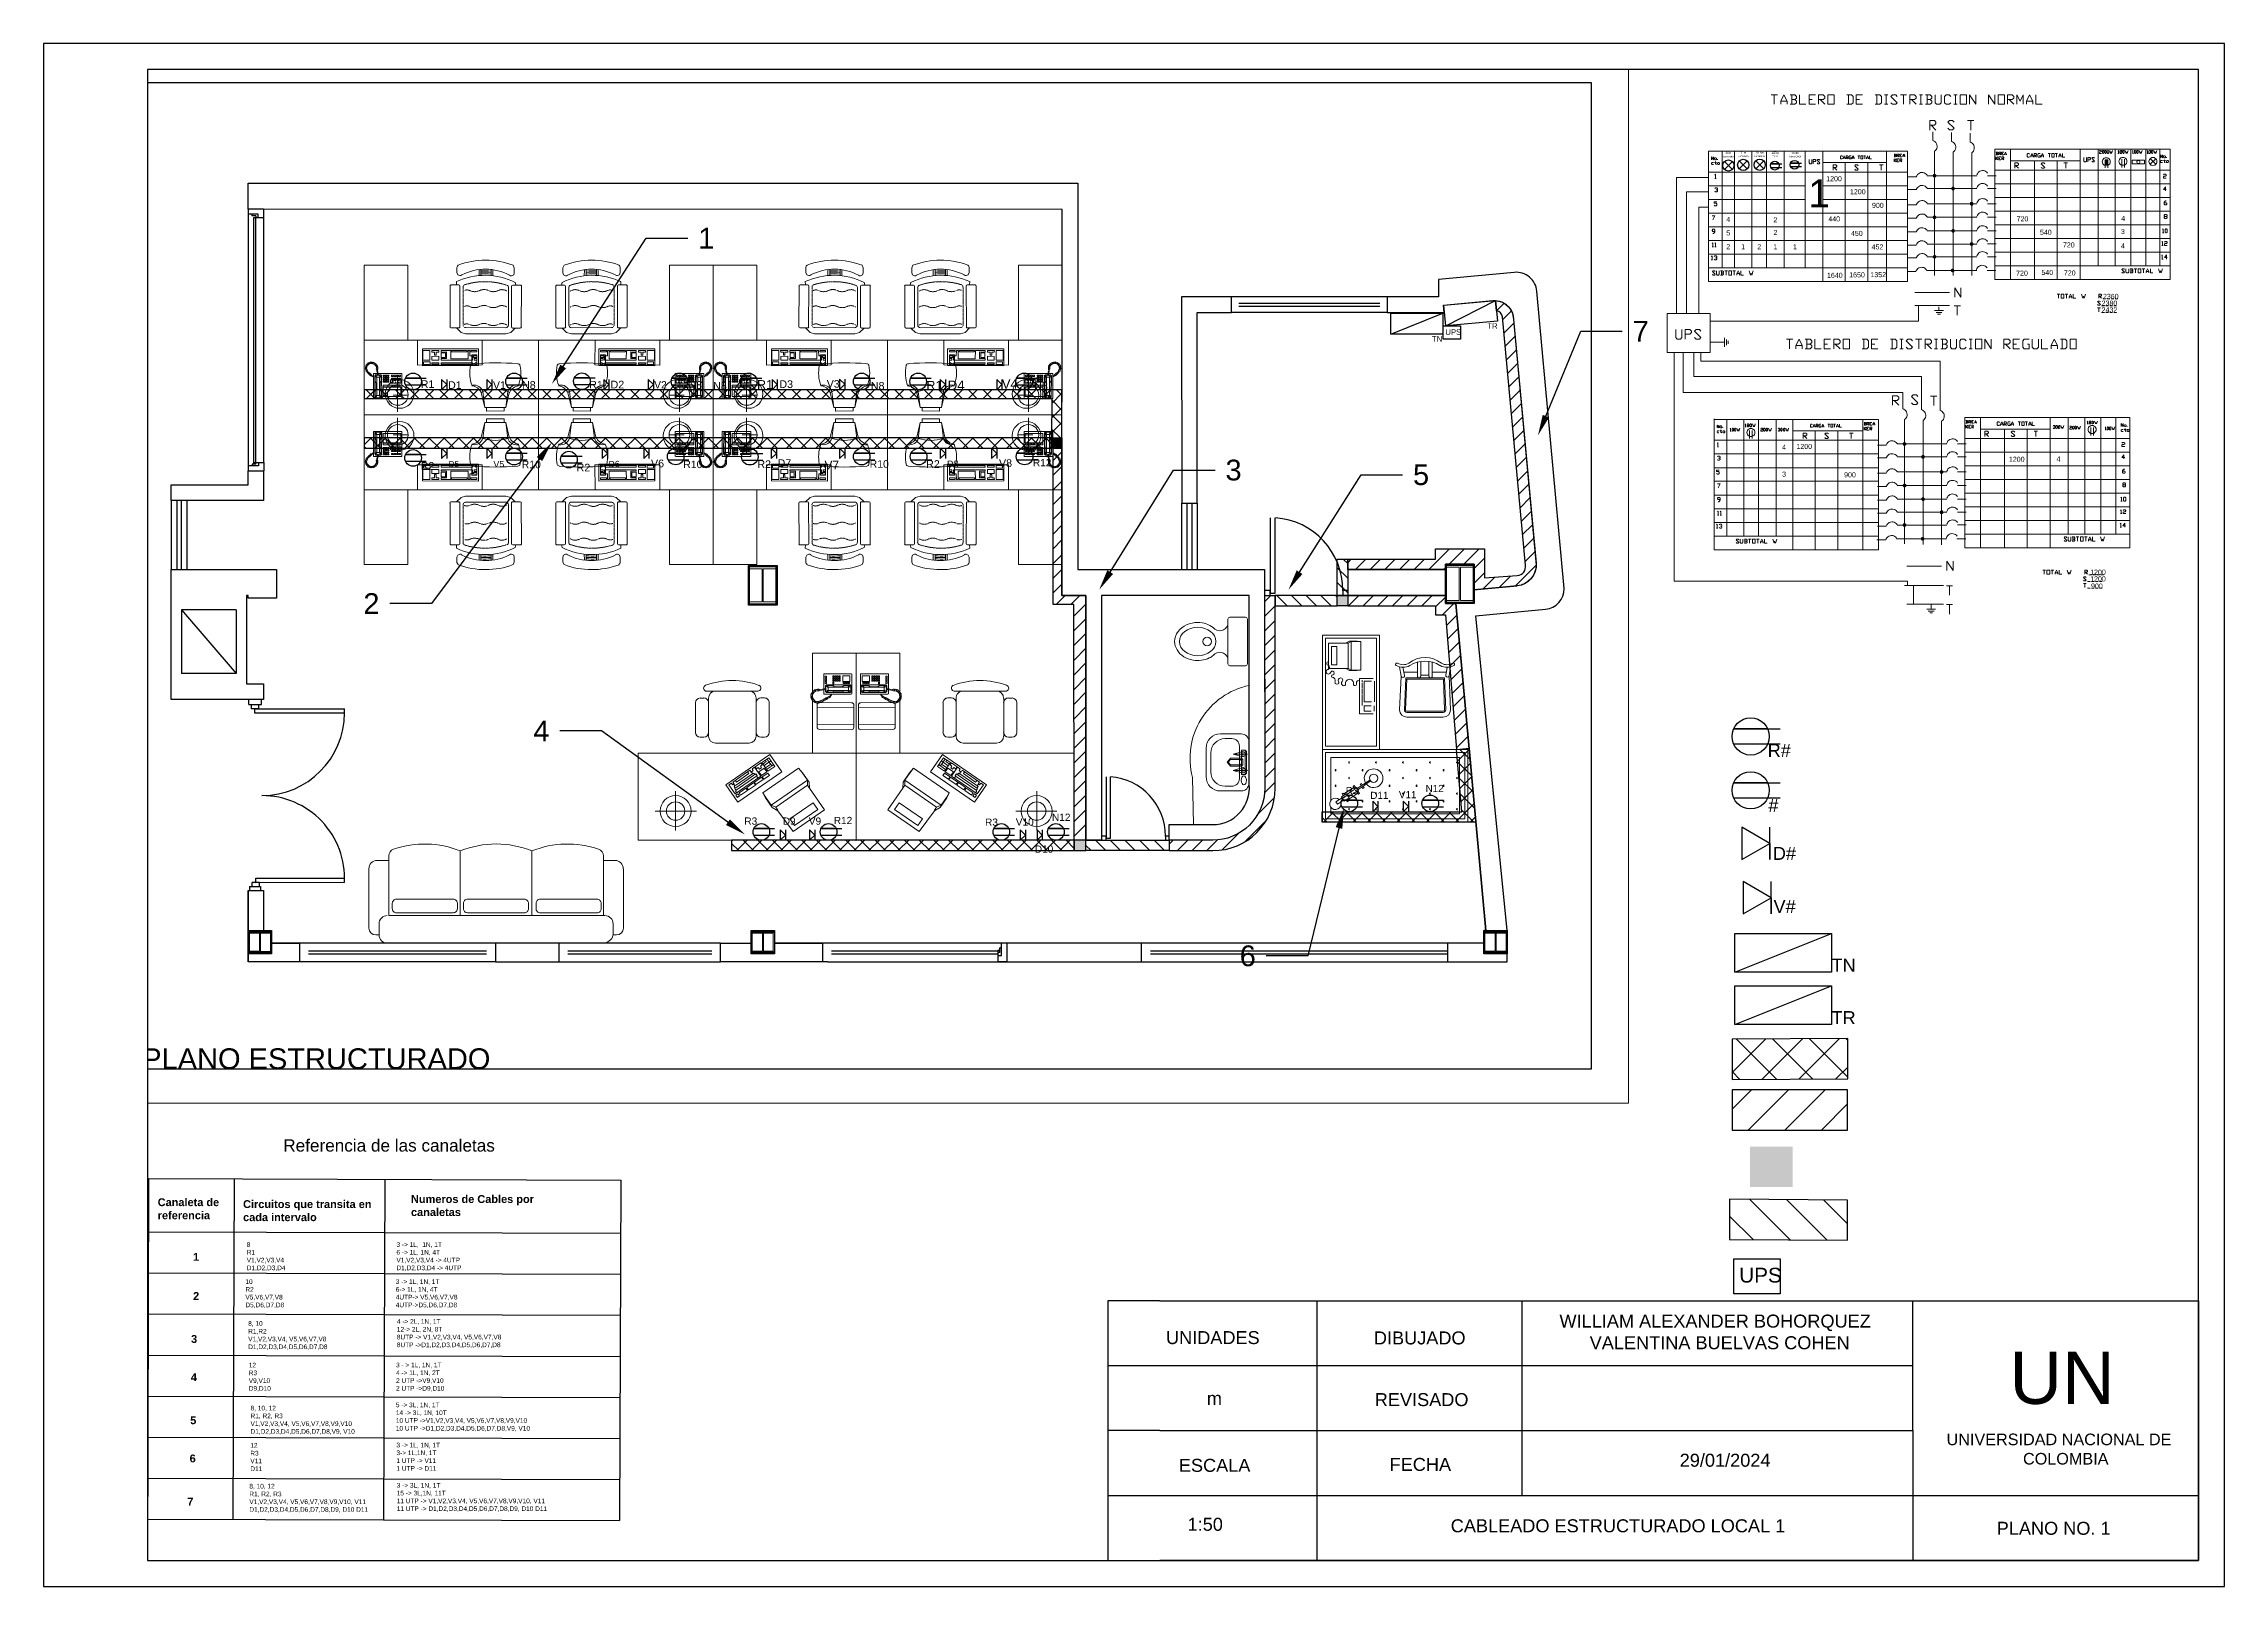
# Paper-space layout 'Plantilla cableado estructurado' of a CAD drawing. Header units: millimetres. Extents: x 0 to 420, y 0 to 297.
# The model-space entities are those that its viewports show. They can reach past a viewport. Long polylines and large blocks are cut down to what shows.
import ezdxf
from ezdxf import colors
from ezdxf.entities.mleader import LeaderData, LeaderLine
from ezdxf.math import Vec2, Vec3

# ---------------------------------------------------------------- set-up
doc = ezdxf.new("R2010")
doc.units = ezdxf.units.MM
doc.header["$LTSCALE"] = 0.5
doc.linetypes.add('DASHED2', pattern=[0.375, 0.25, -0.125])
for name, color, linetype in [('CANALETA', 5, 'Continuous'), ('COMUNICACION', 7, 'Continuous'), ('EDIFICIO', 7, 'Continuous'), ('ENCHUFE', 7, 'Continuous'), ('LUMINARIA', 7, 'Continuous'), ('TABLA', 7, 'Continuous'), ('TABLERO', 7, 'Continuous'), ('Textos', 7, 'Continuous'), ('VENTANA', 8, 'Continuous')]:
    doc.layers.add(name, color=color, linetype=linetype)
doc.layers.add('CUADROS', color=7, linetype='Continuous', plot=False)
doc.layers.add('ESTRUCTURAL', color=7, linetype='Continuous', lineweight=15)
doc.layers.add('MUEBLES', color=251, linetype='Continuous', lineweight=5)
doc.styles.add('came', font='')
doc.styles.get("Standard").update_dxf_attribs({"font": 'arial.ttf'})
doc.styles.get('came').set_extended_font_data('Papyrus')
pattern_1 = [(45, (0, 0), (-0.07071068, 0.07071068), []), (135, (0, 0), (-0.07071068, -0.07071068), [])]

psp = doc.layouts.new('Plantilla  cableado estructurado')

# ---------------------------------------------------------------- texts
at = {"attachment_point": 1}
for s, width, gutter_width, heights, insert, char_height in [('WILLIAM ALEXANDER BOHORQUEZ\\P      VALENTINA BUELVAS COHEN', 66.124, 12.5, [0], (291.94, 52.32), 2.5), ('UNIDADES', 28.7098, 12.5, [0], (216.16, 49.14), 2.5), ('DIBUJADO', 34.0009, 12.5, [0], (256.2, 49.08), 2.5), ('\\pxt6,11;UN', 169.1813, 50.28, [0], (378.6, 45.18), 10.0554), ('m', 5.3831, 12.5, [5.21], (224.03, 37.44), 2.5), ('REVISADO', 30.6182, 12.5, [0], (256.37, 37.2), 2.5), ('UNIVERSIDAD NACIONAL DE \\P                 COLOMBIA', 47.7247, 11.16, [0], (366.49, 29.41), 2.2322), ('29/01/2024', 75.2789, 12.5, [0], (315.1, 25.53), 2.5), ('ESCALA', 24.6938, 12.5, [0], (218.64, 24.55), 2.5), ('FECHA', 23.5925, 12.5, [0], (259.23, 24.73), 2.5), ('1:50', 75.2789, 12.5, [0], (220.32, 13.2), 2.5), ('CABLEADO ESTRUCTURADO LOCAL 1', 165.1807, 12.5, [0], (271, 12.91), 2.5), ('PLANO NO. 1', 55, 12.5, [0], (376.15, 12.43), 2.5)]:
    psp.add_mtext_dynamic_manual_height_columns(s, width=width, gutter_width=gutter_width, heights=heights, dxfattribs=dict(at, insert=insert, char_height=char_height))
at = {"layer": 'TABLA', "attachment_point": 1}
for s, width, gutter_width, insert, char_height in [('\\pxqc;20w\\P{\\H0.75x;Luminaria}', 2.4238, 134.46, (323.25, 276.17), 0.4303), ('\\pxqc;11w\\P{\\H0.75x;Luminaria}', 2.4238, 134.46, (326.12, 276.22), 0.4303), ('\\pxqc;20.5w\\P{\\H0.75x;Luminaria}', 2.4238, 134.46, (329.27, 276.22), 0.4303), ('\\pxqc;180w\\P{\\H0.75x;Toma}', 2.4238, 134.46, (332.3, 276.2), 0.4303), ('\\pxqc;180w\\P{\\H0.75x;Toma CFGI}', 2.4238, 134.46, (336.09, 276.16), 0.4303), ('1', 1.5107, 134.46, (339.86, 270.86), 5.38), ('1200', 0.9693, 4.85, (343.31, 271.48), 0.969), ('1200', 0.9693, 4.85, (347.9, 268.98), 0.969), ('900', 0.9693, 4.85, (352.13, 266.35), 0.969), ('4', 0.0545, 4.85, (324.07, 263.64), 0.969), ('5', 0.0545, 4.85, (324.07, 261.05), 0.969), ('2', 0.0545, 4.85, (333.15, 263.57), 0.969), ('2', 0.0545, 4.85, (333.15, 261.12), 0.969), ('440', 0.9693, 4.85, (343.73, 263.74), 0.969), ('450', 0.0545, 4.85, (348.09, 260.95), 0.969), ('720', 0.9693, 4.85, (379.99, 263.76), 0.969), ('540', 0.0545, 4.85, (384.48, 261.17), 0.969), ('3', 0.0545, 4.85, (400.07, 261.32), 0.969), ('4', 0.0545, 4.85, (400.14, 263.82), 0.969), ('2', 0.0545, 4.85, (324.07, 258.39), 0.969), ('1', 0.0545, 4.85, (326.94, 258.39), 0.969), ('2', 0.0545, 4.85, (330.05, 258.39), 0.969), ('1', 0.0545, 4.85, (333.15, 258.39), 0.969), ('1', 0.0545, 4.85, (336.92, 258.39), 0.969), ('452', 0.0545, 4.85, (352.06, 258.35), 0.969), ('720', 0.9693, 4.85, (388.91, 258.73), 0.969), ('4', 0.0545, 4.85, (400.07, 258.56), 0.969), ('1640', 0.9693, 4.85, (343.47, 252.88), 0.969), ('1650', 0.9693, 4.85, (347.74, 252.97), 0.969), ('1352', 0.9693, 4.85, (351.83, 253.01), 0.969), ('720', 0.9693, 4.85, (379.89, 253.3), 0.969), ('540', 0.0545, 4.85, (384.76, 253.43), 0.969), ('720', 0.9693, 4.85, (389.08, 253.34), 0.969), ('2360', 0.9693, 4.85, (396.62, 248.83), 0.969), ('2380', 0.9693, 4.85, (396.36, 247.53), 0.969), ('2432', 0.9693, 4.85, (396.36, 246.23), 0.969), ('4', 0.0545, 4.85, (334.82, 219.78), 0.969), ('1200', 0.9693, 4.85, (337.58, 219.94), 0.969), ('3', 0.0545, 4.85, (334.82, 214.6), 0.969), ('900', 0.9693, 4.85, (346.76, 214.47), 0.969), ('1200', 0.9693, 4.85, (378.5, 217.47), 0.969), ('4', 0.0545, 4.85, (387.67, 217.52), 0.969), ('1200', 0.9693, 4.85, (394.15, 195.74), 0.969), ('1200', 0.9693, 4.85, (394.15, 194.44), 0.969), ('900', 0.9693, 4.85, (394.32, 193.06), 0.969), ('R#', 2.5, 12.5, (332.04, 162.18), 2.5), ('#', 2.5, 12.5, (332.18, 151.59), 2.5), ('D#', 2.5, 12.5, (333.04, 142.36), 2.5), ('V#', 2.5, 12.5, (333.17, 132.16), 2.5), ('TN', 2.5, 12.5, (344.33, 120.83), 2.5), ('TR', 2.5, 12.5, (344.33, 110.74), 2.5)]:
    psp.add_mtext_dynamic_manual_height_columns(s, width=width, gutter_width=gutter_width, heights=[0], dxfattribs=dict(at, insert=insert, char_height=char_height))
at = {"layer": 'TABLA', "lineweight": 13, "insert": (66.53, 84.87), "char_height": 4.728, "attachment_point": 5}
psp.add_mtext('{\\H0.5x;\\C7;Referencia de las canaletas}', dxfattribs=at)
at = {"layer": 'TABLA', "lineweight": 13, "ltscale": 0.1, "attachment_point": 1, "style": 'came'}
for s, insert, char_height, width in [('{\\fArial|b1|i0|c0|p34;Canaleta de \\Preferencia}', (21.97, 74.71), 1.5106, 58.7577), ('{\\fArial|b1|i0|c0|p34;Circuitos que transita en \\Pcada intervalo }', (38.41, 74.34), 1.5106, 24.2196), ('{\\fArial|b1|i0|c0|p34;Numeros de Cables por canaletas}', (70.75, 75.32), 1.5106, 24.2196), ('{\\fArial|b1|i0|c0|p34;1}', (28.78, 64.19), 1.5106, 58.7577), ('{\\fArial|b0|i0|c0|p34;8\\PR1\\PV1,V2,V3,V4\\PD1,D2,D3,D4}', (39.12, 66.26), 0.8983, 21.5696), ('{\\fArial|b0|i0|c0|p34;3 -> 1L,  1N, 1T\\P6 -> 1L, 1N, 4T \\PV1,V2,V3,V4 -> 4UTP\\PD1,D2,D3,D4 -> 4UTP}', (67.95, 66.26), 0.8983, 21.5696), ('{\\fArial|b0|i0|c0|p34;10\\PR2\\PV5,V6,V7,V8\\PD5,D6,D7,D8}', (38.86, 59.12), 0.8983, 34.9439), ('{\\fArial|b0|i0|c0|p34;3 -> 1L, 1N, 1T\\P6-> 1L, 1N, 4T\\P4UTP-> V5,V6,V7,V8\\P4UTP->D5,D6,D7,D8 }', (67.82, 59.12), 0.8983, 34.9439), ('{\\fArial|b1|i0|c0|p34;2}', (28.79, 56.65), 1.5106, 58.7577), ('{\\fArial|b0|i0|c0|p34;8, 10\\PR1,R2\\PV1,V2,V3,V4, V5,V6,V7,V8\\PD1,D2,D3,D4,D5,D6,D7,D8}', (39.4, 51.06), 0.8983, 34.9439), ('{\\fArial|b0|i0|c0|p34;4 -> 2L, 1N, 1T\\P12-> 2L, 2N, 8T\\P8UTP -> V1,V2,V3,V4, V5,V6,V7,V8\\P8UTP ->D1,D2,D3,D4,D5,D6,D7,D8}', (68.03, 51.44), 0.8983, 34.9439), ('{\\fArial|b1|i0|c0|p34;3}', (28.4, 48.39), 1.5106, 58.7577), ('{\\fArial|b0|i0|c0|p34;12\\PR3\\PV9,V10\\PD9,D10}', (39.51, 43.05), 0.8983, 34.9439), ('{\\fArial|b0|i0|c0|p34;3 - > 1L, 1N, 1T\\P4 -> 1L, 1N, 2T\\P2 UTP ->V9,V10\\P2 UTP ->D9,D10}', (67.87, 43.07), 0.8983, 34.9439), ('{\\fArial|b1|i0|c0|p34;4}', (28.35, 41.02), 1.5106, 58.7577), ('{\\fArial|b0|i0|c0|p34;8, 10, 12\\PR1, R2, R3\\PV1,V2,V3,V4, V5,V6,V7,V8,V9,V10\\PD1,D2,D3,D4,D5,D6,D7,D8,V9, V10}', (39.85, 34.77), 0.8983, 34.9439), ('{\\fArial|b0|i0|c0|p34;5 -> 3L, 1N, 1T\\P14 -> 3L, 1N, 10T\\P10 UTP ->V1,V2,V3,V4, V5,V6,V7,V8,V9,V10\\P10 UTP ->D1,D2,D3,D4,D5,D6,D7,D8,V9, V10}', (67.84, 35.38), 0.8983, 34.9439), ('{\\fArial|b1|i0|c0|p34;5}', (28.23, 32.73), 1.5106, 58.7577), ('{\\fArial|b1|i0|c0|p34;6}', (28.12, 25.38), 1.5106, 58.7577), ('{\\fArial|b0|i0|c0|p34;12\\PR3\\PV11\\PD11}', (39.81, 27.59), 0.8983, 34.9439), ('{\\fArial|b0|i0|c0|p34;3 -> 1L, 1N, 1T\\P3-> 1L,1N, 1T\\P1 UTP -> V11\\P1 UTP -> D11}', (67.95, 27.66), 0.8983, 34.9439), ('{\\fArial|b1|i0|c0|p34;7 }', (27.67, 17.07), 1.5106, 58.7577), ('{\\fArial|b0|i0|c0|p34;8, 10, 12\\PR1, R2, R3\\PV1,V2,V3,V4, V5,V6,V7,V8,V9,V10, V11\\PD1,D2,D3,D4,D5,D6,D7,D8,D9, D10 D11}', (39.62, 19.74), 0.8983, 34.9439), ('{\\fArial|b0|i0|c0|p34;3 -> 3L, 1N, 1T\\P15 -> 3L,1N, 11T\\P11 UTP -> V1,V2,V3,V4, V5,V6,V7,V8,V9,V10, V11\\P11 UTP -> D1,D2,D3,D4,D5,D6,D7,D8,D9, D10 D11}', (68, 19.9), 0.8983, 34.9439)]:
    psp.add_mtext(s, dxfattribs=dict(at, insert=insert, char_height=char_height, width=width))
at = {"layer": 'TABLERO', "insert": (326.56, 61.34), "char_height": 2.853, "attachment_point": 1}
psp.add_mtext_dynamic_manual_height_columns('UPS', width=2.3913, gutter_width=178.29, heights=[0], dxfattribs=at)

msp = doc.modelspace()

# ---------------------------------------------------------------- texts
at = {"layer": 'CUADROS', "insert": (19.721, 11.664), "char_height": 0.2, "attachment_point": 1}
msp.add_mtext_dynamic_manual_height_columns('PLANO ESTRUCTURADO', width=3.82626, gutter_width=12.5, heights=[0], dxfattribs=at)
at = {"layer": 'TABLERO', "char_height": 0.0534, "attachment_point": 1}
for s, insert in [('TN', (32.14, 18.521)), ('UPS', (32.269, 18.585)), ('TR', (32.674, 18.644))]:
    msp.add_mtext_dynamic_manual_height_columns(s, width=0.04474, gutter_width=3.336, heights=[0], dxfattribs=dict(at, insert=insert))
at = {"layer": 'Textos', "attachment_point": 1}
for s, insert, char_height in [('R1', (22.403, 18.094), 0.0735), ('R1', (24.025, 18.089), 0.0735), ('R1', (25.642, 18.096), 0.0857), ('R1', (27.273, 18.088), 0.0857), ('R2', (22.403, 17.307), 0.0735), ('R2', (23.904, 17.291), 0.0735), ('R2', (25.645, 17.324), 0.0735), ('R2', (27.27, 17.325), 0.0735), ('R3', (31.31, 14.179), 0.0683), ('R3', (25.519, 13.886), 0.0696), ('R3', (27.837, 13.876), 0.0696)]:
    msp.add_mtext(s, dxfattribs=dict(at, insert=insert, char_height=char_height))
for s, insert, char_height, width in [('^ID1', (22.666, 18.085), 0.0735, 0.10432), ('^IV1', (23.098, 18.085), 0.0735, 0.10432), ('N8', (23.378, 18.086), 0.0739, 0.10492), ('^ID2', (24.231, 18.09), 0.0735, 0.10432), ('^IV2', (24.651, 18.087), 0.0708, 0.10052), ('N8', (24.98, 18.086), 0.0739, 0.10492), ('N8', (25.218, 18.078), 0.0739, 0.10492), ('^ID3', (25.856, 18.094), 0.0739, 0.10494), ('^IV3', (26.313, 18.096), 0.0726, 0.10312), ('N8', (26.737, 18.078), 0.0739, 0.10492), ('^ID4', (27.477, 18.092), 0.0916, 0.13007), ('^IV4', (27.999, 18.103), 0.0891, 0.12648), ('N8', (28.31, 18.078), 0.0739, 0.10492), ('^ID5', (22.671, 17.318), 0.057, 0.08092), ('^IV5', (23.103, 17.318), 0.061, 0.08657), ('R10', (23.375, 17.32), 0.0721, 0.10239), ('^ID6', (24.211, 17.319), 0.06, 0.08517), ('^IV6', (24.62, 17.331), 0.0739, 0.10492), ('R10', (24.931, 17.321), 0.0721, 0.10239), ('^ID7', (25.84, 17.334), 0.0734, 0.10418), ('^IV7', (26.291, 17.32), 0.0823, 0.11685), ('R10', (26.726, 17.325), 0.0721, 0.10239), ('^ID8', (27.47, 17.322), 0.0636, 0.09033), ('^IV8', (27.971, 17.334), 0.0739, 0.10492), ('R12', (28.298, 17.337), 0.0695, 0.09861), ('^ID11', (31.547, 14.133), 0.0683, 0.09698), ('^IV11', (31.822, 14.14), 0.0683, 0.09698), ('N12', (32.079, 14.2), 0.0683, 0.09698), ('^ID9', (25.889, 13.886), 0.0696, 0.09876), ('^IV9', (26.14, 13.886), 0.0696, 0.09876), ('R12', (26.38, 13.892), 0.0696, 0.09876), ('^IV10', (28.133, 13.878), 0.0696, 0.09876), ('N12', (28.481, 13.923), 0.0696, 0.09876), ('^ID10', (28.316, 13.617), 0.0696, 0.09876)]:
    msp.add_mtext(s, dxfattribs=dict(at, insert=insert, char_height=char_height, width=width))

# ---------------------------------------------------------------- blocks, each defined once
blk = doc.blocks.new('ENCHUFE')
at = {"layer": 'ENCHUFE'}
for p, q in [((0.0733, 0.0321), (-0.0733, 0.0321)), ((-0.0733, 0.0321), (0.1267, 0.0321)), ((-0.0733, -0.0321), (0.0733, -0.0321)), ((-0.0733, -0.0321), (0.1267, -0.0321))]:
    blk.add_line(p, q, dxfattribs=at)
blk.add_circle((0, 0), 0.08, dxfattribs=at)
blk = doc.blocks.new('LAMPARA')
at = {"layer": 'LUMINARIA'}
for q in [(-0.071, 0.071), (-0.071, -0.071), (0.071, 0.071), (0.071, -0.071)]:
    blk.add_line((0, 0), q, dxfattribs=at)
blk.add_circle((0, 0), 0.1, dxfattribs=at)
blk = doc.blocks.new('ENCHUFE CFGI')
at = {"layer": 'ENCHUFE'}
h = blk.add_hatch(dxfattribs=at)
h.set_pattern_fill('ANGLE', color=256)
h.set_pattern_definition([(0, (-29.089, -4.2996), (0, 6.985), [5.08, -1.905]), (90, (-29.089, -4.2996), (-6.985, 4e-16), [5.08, -1.905])])
h.paths.add_polyline_path([(-0.073, 0.032), (0.073, 0.032, 0.653985)])
h.paths.add_polyline_path([(0.073, -0.032), (-0.073, -0.032, 0.653985)])
for p, q in [((0.073, 0.032), (-0.073, 0.032)), ((-0.073, 0.032), (0.127, 0.032)), ((-0.073, -0.032), (0.073, -0.032)), ((-0.073, -0.032), (0.127, -0.032))]:
    blk.add_line(p, q, dxfattribs=at)
blk.add_circle((0, 0), 0.08, dxfattribs=at)
blk = doc.blocks.new('Datos')
at = {"layer": 'COMUNICACION'}
for p, q in [((-0.0433, 0.05), (-0.0433, -0.05)), ((0.0433, 0), (-0.0433, 0.05)), ((-0.0433, 0.05), (-0.0433, -0.05)), ((-0.0433, -0.05), (0.0433, 0)), ((0.0433, -0.05), (0.0433, 0.05)), ((0.0433, 0), (0.0433, -0.05)), ((0.0433, -0.05), (0.0433, -0.05))]:
    blk.add_line(p, q, dxfattribs=at)
blk = doc.blocks.new('TABLERO')
at = {"layer": 'TABLERO'}
h = blk.add_hatch(dxfattribs=at)
h.set_pattern_fill('ANGLE', color=256)
h.set_pattern_definition([(0, (-30.7, -7.5015), (0, 6.985), [5.08, -1.905]), (90, (-30.7, -7.5015), (-6.985, 4e-16), [5.08, -1.905])])
h.paths.add_polyline_path([(-0.25, -0.1), (0.25, 0.1), (-0.25, 0.1)])
blk.add_line((-0.25, -0.1), (0.25, 0.1), dxfattribs=at)
blk.add_lwpolyline([(-0.25, 0.1), (0.25, 0.1), (0.25, -0.1), (-0.25, -0.1)], close=True, dxfattribs=at)
blk = doc.blocks.new('lavadero')
for p, q in [((-0.22, 0), (0.22, 0)), ((-0.3, -0.3), (-0.3, -0.08)), ((-0.25, -0.25), (-0.25, -0.18)), ((-0.17, -0.1), (0.17, -0.1)), ((-0.111, -0.027), (-0.125, -0.039)), ((0.129, -0.039), (-0.125, -0.039)), ((-0.125, -0.039), (-0.125, -0.077)), ((-0.125, -0.077), (0.129, -0.077)), ((-0.083, -0.014), (-0.111, -0.065)), ((0.115, -0.027), (-0.111, -0.027)), ((-0.054, -0.065), (-0.111, -0.065)), ((-0.111, -0.065), (-0.083, -0.166)), ((-0.083, -0.014), (-0.083, -0.166)), ((-0.083, -0.014), (-0.054, -0.065)), ((-0.083, -0.166), (-0.054, -0.065)), ((-0.04, -0.077), (-0.026, -0.065)), ((-0.04, -0.192), (-0.04, -0.077)), ((0.002, -0.23), (-0.04, -0.192)), ((-0.026, -0.065), (0.03, -0.065)), ((-0.026, -0.09), (-0.012, -0.077)), ((-0.026, -0.192), (-0.026, -0.09)), ((0.002, -0.217), (-0.026, -0.192)), ((0.03, -0.192), (0.002, -0.217)), ((0.002, -0.23), (0.044, -0.192)), ((0.03, -0.09), (0.016, -0.077)), ((0.044, -0.077), (0.03, -0.065)), ((0.03, -0.192), (0.03, -0.09)), ((0.044, -0.077), (0.044, -0.192)), ((0.087, -0.014), (0.058, -0.065)), ((0.087, -0.166), (0.058, -0.065)), ((0.087, -0.065), (0.058, -0.065)), ((0.087, -0.065), (0.087, -0.014)), ((0.087, -0.014), (0.115, -0.065)), ((0.087, -0.065), (0.115, -0.065)), ((0.087, -0.065), (0.087, -0.166)), ((0.115, -0.065), (0.087, -0.166)), ((0.115, -0.027), (0.129, -0.039)), ((0.129, -0.077), (0.129, -0.039)), ((0.25, -0.18), (0.25, -0.25)), ((0.3, -0.08), (0.3, -0.3)), ((0.15, -0.45), (-0.15, -0.45)), ((0.1, -0.4), (-0.1, -0.4))]:
    blk.add_line(p, q)
for centre, radius, start, end in [((0.22, -0.08), 0.08, 0, 90), ((-0.22, -0.08), 0.08, 90, 180), ((-0.17, -0.18), 0.08, 90, 180), ((0.17, -0.18), 0.08, 0, 90), ((-0.15, -0.3), 0.15, 180, 270), ((-0.1, -0.25), 0.15, 180, 270), ((0.1, -0.25), 0.15, 270, 0), ((0.15, -0.3), 0.15, 270, 0)]:
    blk.add_arc(centre, radius, start, end)
blk.add_ellipse((-0.188, -0.053), major_axis=(-0.0489, 0.001), ratio=0.561716)
blk = doc.blocks.new('INODORO')
for p, q in [((0, -0.23), (0, 0.23)), ((0.02, 0.25), (0.18, 0.25)), ((0.2, 0.23), (0.2, -0.23)), ((0.18, -0.25), (0.02, -0.25))]:
    blk.add_line(p, q)
blk.add_circle((0.414, 0), 0.0438)
for centre, radius, start, end in [((0.02, 0.23), 0.02, 90, 180), ((0.18, 0.23), 0.02, 0, 90), ((0.283, 0.197), 0.0864, 196.4375, 322.7515), ((0.283, -0.197), 0.0864, 37.1646, 163.5625), ((0.02, -0.23), 0.02, 180, 270), ((0.18, -0.23), 0.02, 270, 0)]:
    blk.add_arc(centre, radius, start, end)
blk.add_ellipse((0.512, 0), major_axis=(0.188, 0), ratio=0.77871)
blk.add_open_spline([(0.352, -0.145), (0.364, -0.154), (0.378, -0.163), (0.444, -0.194), (0.504, -0.202), (0.629, -0.181), (0.692, -0.143), (0.741, -0.061), (0.75, -0.03), (0.75, 0), (0.75, 0.036), (0.737, 0.072), (0.671, 0.163), (0.591, 0.196), (0.453, 0.196), (0.396, 0.177), (0.352, 0.144)], degree=3, knots=[3.942102, 3.942102, 3.942102, 3.942102, 4.162638, 4.162638, 4.924422, 4.924422, 5.847984, 5.847984, 6.283185, 6.283185, 6.283185, 6.801532, 6.801532, 7.861895, 7.861895, 8.624417, 8.624417, 8.624417, 8.624417])
blk = doc.blocks.new('columna')
at = {"layer": 'ESTRUCTURAL'}
for p, q in [((-0.256, 0.36), (0, 0.36)), ((-0.256, 0.34), (-0.256, 0.36)), ((-0.134, 0.34), (-0.256, 0.34)), ((-0.134, 0.36), (-0.134, 0.36)), ((-0.134, 0.34), (-0.134, 0.02)), ((-0.122, 0.36), (-0.122, 0.36)), ((0, 0.34), (-0.122, 0.34)), ((-0.122, 0.34), (-0.122, 0.02)), ((0, 0.36), (0, 0.34)), ((-0.134, 0.02), (-0.256, 0.02)), ((-0.256, 0.02), (-0.256, 0)), ((-0.256, 0), (0, 0)), ((-0.134, 0), (-0.134, 0)), ((0, 0.02), (-0.122, 0.02)), ((-0.122, 0), (-0.122, 0)), ((0, 0), (0, 0.02))]:
    blk.add_line(p, q, dxfattribs=at)
blk = doc.blocks.new('iiiiiiiiiiiii')
at = {"layer": 'ESTRUCTURAL'}
for p, q in [((0.0101, 0.105), (0.0101, 0.204)), ((0.0101, 0.105), (0.19299, 0.105)), ((0.0101, 0), (0.0101, 0.099)), ((0.0101, 0.099), (0.19299, 0.099)), ((0.19299, 0.204), (0.19299, 0.105)), ((0.19299, 0.099), (0.19299, 0))]:
    blk.add_line(p, q, dxfattribs=at)
blk.add_lwpolyline([(0, 0.204), (0.204, 0.204), (0.204, 0), (0, 0)], close=True, dxfattribs=at)
blk = doc.blocks.new('56')
at = {"layer": 'EDIFICIO'}
for p, q in [((-0.04, 0.65), (-0.04, 0.61)), ((-0.04, 0.61), (0, 0.61)), ((0, 0.61), (0, 0.65)), ((-0.02, 0.08), (-0.61, 0.08)), ((-0.04, 0.08), (-0.61, 0.08)), ((-0.61, 0.04), (-0.02, 0.04)), ((-0.04, 0.04), (-0.04, 0)), ((0, 0.04), (-0.04, 0.04)), ((-0.02, 0.04), (-0.02, 0.08)), ((0, 0), (0, 0.04))]:
    blk.add_line(p, q, dxfattribs=at)
blk.add_arc((-0.043, 0.042), 0.568, 89.7143, 176.12, dxfattribs=at)
blk = doc.blocks.new('pook')
at = {"layer": 'EDIFICIO'}
for p, q in [((0.111, 0.082), (0.111, 1.133)), ((0.161, 1.133), (0.111, 1.131)), ((0.161, 0.068), (0.161, 1.133)), ((2.114, 0.083), (2.113, 1.133)), ((2.164, 0.083), (2.163, 1.133)), ((0.06, 0.15), (0, 0.15)), ((0.061, 0), (0, 0)), ((0.061, 0), (0.06, 0.15)), ((0.06, 0.117), (0.11, 0.117)), ((0.06, 0.029), (0.11, 0.029)), ((0.11, 0.117), (0.11, 0.029)), ((0.11, 0.068), (0.16, 0.068)), ((2.164, 0.083), (2.114, 0.083)), ((2.164, 0.124), (2.164, 0.042)), ((2.164, 0.124), (2.214, 0.124)), ((2.214, 0.042), (2.164, 0.042)), ((2.214, 0.007), (2.214, 0.138)), ((2.214, 0.138), (2.259, 0.138)), ((2.214, 0.007), (2.259, 0.007))]:
    blk.add_line(p, q, dxfattribs=at)
for centre, radius, start, end in [((0.161, 0.156), 0.976, 0.0193, 90.0193), ((2.116, 0.156), 0.978, 87.208, 179.9706)]:
    blk.add_arc(centre, radius, start, end, dxfattribs=at)
blk = doc.blocks.new('A$C7FC67F2A')
for p, q in [((0, 0), (0, 1400)), ((0, 1400), (600, 1400)), ((132, 1323), (135, 1326)), ((133, 1099), (132, 1323)), ((135, 1326), (330, 1326)), ((136, 1307), (143, 1314)), ((136, 1265), (136, 1307)), ((144, 1259), (136, 1265)), ((138, 1305), (141, 1310)), ((156, 1298), (138, 1305)), ((138, 1271), (138, 1305)), ((156, 1278), (138, 1271)), ((138, 1271), (141, 1265)), ((141, 1310), (146, 1312)), ((141, 1265), (146, 1264)), ((143, 1314), (313, 1315)), ((315, 1260), (144, 1259)), ((146, 1312), (159, 1299)), ((146, 1312), (184, 1312)), ((146, 1264), (159, 1276)), ((146, 1264), (185, 1264)), ((148, 1247), (148, 1105)), ((223, 1247), (148, 1247)), ((159, 1299), (156, 1298)), ((156, 1298), (156, 1278)), ((159, 1276), (156, 1278)), ((223, 1299), (159, 1299)), ((223, 1276), (159, 1276)), ((184, 1312), (192, 1309)), ((185, 1264), (192, 1266)), ((192, 1309), (199, 1305)), ((192, 1266), (199, 1271)), ((199, 1305), (209, 1303)), ((199, 1271), (209, 1272)), ((209, 1303), (223, 1303)), ((209, 1272), (223, 1272)), ((250, 1303), (223, 1303)), ((223, 1299), (299, 1299)), ((223, 1276), (299, 1277)), ((250, 1272), (223, 1272)), ((223, 1105), (223, 1247)), ((226, 1247), (226, 1111)), ((240, 1247), (226, 1247)), ((240, 1111), (240, 1247)), ((259, 1305), (250, 1303)), ((259, 1271), (250, 1272)), ((266, 1309), (259, 1305)), ((267, 1267), (259, 1271)), ((262, 1247), (271, 1247)), ((262, 1235), (262, 1247)), ((271, 1236), (262, 1235)), ((262, 1219), (262, 1230)), ((262, 1230), (271, 1230)), ((274, 1312), (266, 1309)), ((274, 1264), (267, 1267)), ((271, 1247), (271, 1236)), ((271, 1230), (271, 1219)), ((312, 1312), (274, 1312)), ((312, 1264), (274, 1264)), ((278, 1247), (286, 1247)), ((278, 1236), (278, 1247)), ((286, 1236), (278, 1236)), ((278, 1230), (286, 1230)), ((278, 1219), (278, 1230)), ((286, 1247), (286, 1236)), ((286, 1230), (286, 1219)), ((293, 1247), (302, 1247)), ((294, 1236), (293, 1247)), ((302, 1236), (294, 1236)), ((295, 1219), (295, 1230)), ((295, 1230), (303, 1230)), ((312, 1312), (299, 1299)), ((299, 1299), (302, 1298)), ((299, 1277), (302, 1278)), ((312, 1264), (299, 1277)), ((302, 1298), (320, 1305)), ((302, 1298), (302, 1278)), ((302, 1278), (320, 1271)), ((302, 1247), (302, 1236)), ((303, 1230), (303, 1219)), ((308, 1335), (305, 1326)), ((312, 1339), (308, 1335)), ((310, 1326), (312, 1332)), ((310, 1236), (310, 1247)), ((310, 1247), (319, 1247)), ((319, 1236), (310, 1236)), ((311, 1230), (319, 1230)), ((311, 1219), (311, 1230)), ((315, 1342), (312, 1339)), ((312, 1332), (317, 1338)), ((317, 1311), (312, 1312)), ((318, 1265), (312, 1264)), ((315, 1349), (313, 1347)), ((313, 1347), (315, 1342)), ((313, 1315), (322, 1308)), ((319, 1347), (315, 1349)), ((322, 1267), (315, 1260)), ((320, 1355), (316, 1351)), ((316, 1351), (319, 1347)), ((327, 1292), (316, 1291)), ((316, 1291), (316, 1287)), ((316, 1287), (328, 1287)), ((317, 1338), (318, 1340)), ((320, 1305), (317, 1311)), ((318, 1340), (318, 1343)), ((318, 1343), (321, 1340)), ((320, 1271), (318, 1265)), ((319, 1247), (319, 1236)), ((319, 1230), (319, 1219)), ((329, 1352), (320, 1355)), ((320, 1291), (320, 1305)), ((320, 1271), (320, 1287)), ((321, 1340), (331, 1351)), ((322, 1308), (322, 1291)), ((322, 1287), (322, 1267)), ((331, 1366), (325, 1359)), ((325, 1359), (329, 1352)), ((337, 1294), (327, 1292)), ((328, 1287), (343, 1290)), ((330, 1326), (333, 1323)), ((331, 1351), (347, 1370)), ((340, 1364), (331, 1366)), ((333, 1323), (333, 1293)), ((333, 1288), (333, 1100)), ((342, 1376), (336, 1371)), ((336, 1371), (340, 1364)), ((350, 1297), (337, 1294)), ((348, 1374), (342, 1376)), ((343, 1290), (356, 1294)), ((356, 1385), (347, 1383)), ((347, 1383), (348, 1374)), ((348, 1370), (375, 1380)), ((357, 1298), (350, 1297)), ((359, 1377), (356, 1385)), ((356, 1294), (363, 1293)), ((364, 1298), (357, 1298)), ((365, 1388), (358, 1386)), ((358, 1386), (359, 1377)), ((363, 1293), (365, 1294)), ((368, 1303), (364, 1298)), ((371, 1382), (365, 1388)), ((365, 1294), (368, 1291)), ((375, 1302), (368, 1303)), ((368, 1291), (375, 1291)), ((375, 1391), (371, 1390)), ((371, 1390), (371, 1382)), ((374, 1299), (379, 1291)), ((375, 1291), (374, 1299)), ((377, 1382), (375, 1391)), ((375, 1380), (393, 1376)), ((390, 1303), (375, 1302)), ((382, 1390), (377, 1382)), ((379, 1291), (386, 1291)), ((387, 1389), (382, 1390)), ((386, 1291), (387, 1301)), ((387, 1380), (387, 1389)), ((395, 1387), (387, 1380)), ((387, 1301), (393, 1293)), ((403, 1314), (390, 1303)), ((393, 1376), (406, 1363)), ((393, 1293), (400, 1296)), ((401, 1385), (395, 1387)), ((398, 1376), (401, 1385)), ((406, 1380), (398, 1376)), ((400, 1296), (398, 1305)), ((398, 1305), (406, 1301)), ((411, 1329), (403, 1314)), ((409, 1377), (406, 1380)), ((406, 1368), (409, 1377)), ((414, 1372), (406, 1368)), ((406, 1363), (413, 1346)), ((406, 1301), (411, 1305)), ((411, 1305), (407, 1312)), ((407, 1312), (414, 1311)), ((410, 1361), (418, 1367)), ((419, 1362), (410, 1361)), ((413, 1346), (411, 1329)), ((412, 1323), (421, 1322)), ((418, 1316), (412, 1323)), ((418, 1367), (414, 1372)), ((414, 1311), (418, 1316)), ((415, 1351), (421, 1358)), ((423, 1351), (415, 1351)), ((415, 1342), (425, 1345)), ((424, 1340), (415, 1342)), ((415, 1332), (423, 1335)), ((423, 1328), (415, 1332)), ((421, 1358), (419, 1362)), ((421, 1322), (423, 1328)), ((425, 1345), (423, 1351)), ((423, 1335), (424, 1340)), ((600, 1400), (600, 0)), ((600, 1400), (600, 1050)), ((1200, 1400), (600, 1400)), ((1200, 1050), (1200, 1400)), ((24, 1131), (315, 1132)), ((133, 1099), (135, 1097)), ((135, 1097), (331, 1097)), ((148, 1105), (223, 1105)), ((159, 1052), (159, 1167)), ((226, 1179), (240, 1179)), ((226, 1168), (240, 1168)), ((226, 1156), (240, 1156)), ((226, 1145), (240, 1145)), ((226, 1134), (240, 1134)), ((226, 1122), (240, 1122)), ((226, 1111), (240, 1111)), ((255, 1189), (256, 1105)), ((281, 1189), (255, 1189)), ((256, 1105), (281, 1105)), ((258, 1175), (258, 1170)), ((263, 1175), (258, 1175)), ((258, 1170), (263, 1170)), ((258, 1149), (258, 1145)), ((263, 1149), (258, 1149)), ((258, 1145), (263, 1145)), ((263, 1124), (258, 1124)), ((258, 1124), (258, 1119)), ((258, 1119), (263, 1119)), ((271, 1219), (262, 1219)), ((262, 1213), (271, 1213)), ((262, 1202), (262, 1213)), ((271, 1202), (262, 1202)), ((263, 1170), (263, 1175)), ((263, 1145), (263, 1149)), ((263, 1119), (263, 1124)), ((271, 1213), (271, 1202)), ((274, 1175), (274, 1170)), ((278, 1175), (274, 1175)), ((274, 1170), (278, 1170)), ((274, 1149), (274, 1145)), ((278, 1149), (274, 1149)), ((274, 1145), (278, 1145)), ((274, 1124), (274, 1120)), ((278, 1124), (274, 1124)), ((274, 1120), (278, 1120)), ((286, 1219), (278, 1219)), ((278, 1213), (286, 1213)), ((278, 1202), (278, 1213)), ((287, 1202), (278, 1202)), ((278, 1170), (278, 1175)), ((278, 1145), (278, 1149)), ((278, 1120), (278, 1124)), ((281, 1105), (281, 1189)), ((286, 1213), (287, 1202)), ((288, 1180), (288, 1166)), ((294, 1180), (288, 1180)), ((288, 1166), (294, 1166)), ((294, 1161), (288, 1161)), ((288, 1161), (288, 1146)), ((288, 1146), (294, 1146)), ((294, 1141), (288, 1141)), ((288, 1141), (288, 1127)), ((288, 1127), (294, 1127)), ((294, 1121), (288, 1121)), ((288, 1121), (288, 1107)), ((288, 1107), (294, 1107)), ((294, 1166), (294, 1180)), ((294, 1146), (294, 1161)), ((294, 1127), (294, 1141)), ((294, 1107), (294, 1121)), ((303, 1219), (295, 1219)), ((295, 1202), (295, 1213)), ((295, 1213), (303, 1213)), ((303, 1202), (295, 1202)), ((303, 1213), (303, 1202)), ((309, 1166), (309, 1180)), ((309, 1180), (318, 1180)), ((318, 1166), (309, 1166)), ((309, 1146), (309, 1161)), ((309, 1161), (318, 1161)), ((318, 1146), (309, 1146)), ((309, 1127), (309, 1141)), ((309, 1141), (318, 1141)), ((318, 1127), (309, 1127)), ((309, 1107), (309, 1121)), ((309, 1121), (318, 1121)), ((318, 1107), (309, 1107)), ((319, 1219), (311, 1219)), ((311, 1213), (319, 1213)), ((311, 1202), (311, 1213)), ((319, 1202), (311, 1202)), ((318, 1180), (318, 1166)), ((318, 1161), (318, 1146)), ((318, 1141), (318, 1127)), ((318, 1121), (318, 1107)), ((319, 1213), (319, 1202)), ((331, 1097), (333, 1100)), ((395, 932), (530, 932)), ((396, 482), (395, 932)), ((401, 452), (400, 972)), ((598, 972), (400, 972)), ((405, 923), (427, 923)), ((405, 871), (405, 923)), ((427, 923), (427, 871)), ((439, 929), (517, 929)), ((439, 872), (439, 929)), ((517, 929), (517, 872)), ((531, 482), (530, 932)), ((600, 1050), (1200, 1050)), ((427, 871), (405, 871)), ((406, 801), (406, 857)), ((406, 857), (418, 857)), ((418, 801), (406, 801)), ((406, 782), (418, 783)), ((406, 531), (406, 782)), ((418, 857), (418, 801)), ((418, 783), (419, 531)), ((517, 872), (439, 872)), ((439, 801), (439, 857)), ((439, 857), (469, 857)), ((470, 801), (439, 801)), ((440, 783), (452, 783)), ((440, 530), (440, 783)), ((517, 705), (451, 704)), ((451, 704), (451, 566)), ((452, 783), (452, 739)), ((452, 739), (505, 739)), ((461, 748), (460, 782)), ((460, 782), (497, 782)), ((497, 748), (461, 748)), ((469, 857), (470, 801)), ((479, 836), (504, 836)), ((479, 823), (479, 836)), ((504, 823), (479, 823)), ((497, 782), (497, 748)), ((504, 857), (517, 858)), ((504, 836), (504, 857)), ((504, 801), (504, 823)), ((517, 801), (504, 801)), ((504, 783), (517, 783)), ((505, 739), (504, 783)), ((517, 858), (517, 801)), ((517, 783), (517, 705)), ((698, 641), (698, 703)), ((707, 711), (1036, 710)), ((1043, 702), (1043, 641)), ((483, 537), (401, 537)), ((401, 537), (401, 497)), ((419, 531), (406, 531)), ((473, 530), (440, 530)), ((451, 566), (517, 566)), ((517, 553), (473, 552)), ((473, 552), (473, 530)), ((483, 497), (483, 537)), ((505, 574), (505, 698)), ((505, 698), (517, 698)), ((517, 574), (505, 574)), ((505, 497), (505, 544)), ((505, 544), (517, 544)), ((517, 698), (517, 574)), ((517, 566), (517, 553)), ((517, 544), (518, 497)), ((651, 586), (662, 622)), ((651, 263), (651, 586)), ((662, 622), (698, 659)), ((700, 585), (699, 264)), ((707, 633), (1034, 632)), ((1043, 659), (1070, 660)), ((1125, 648), (1118, 632)), ((1118, 632), (1118, 624)), ((1118, 624), (1123, 615)), ((1142, 655), (1125, 648)), ((1183, 655), (1142, 655)), ((1193, 652), (1183, 655)), ((1201, 645), (1193, 652)), ((31, 417), (60, 417)), ((31, 417), (32, 277)), ((178, 460), (60, 432)), ((60, 432), (188, 448)), ((60, 432), (60, 263)), ((396, 482), (531, 482)), ((401, 497), (483, 497)), ((599, 453), (401, 452)), ((440, 497), (440, 517)), ((440, 517), (453, 517)), ((453, 497), (440, 497)), ((453, 517), (453, 497)), ((461, 497), (461, 523)), ((461, 523), (473, 523)), ((474, 497), (461, 497)), ((473, 523), (474, 497)), ((518, 497), (505, 497)), ((1117, 381), (1166, 381)), ((1117, 366), (1163, 367)), ((1163, 478), (1118, 478)), ((1167, 464), (1118, 464)), ((32, 277), (60, 277)), ((60, 263), (188, 247)), ((60, 263), (178, 235)), ((662, 224), (651, 263)), ((697, 188), (662, 224)), ((697, 209), (697, 147)), ((706, 217), (1033, 217)), ((1021, 242), (721, 242)), ((1042, 146), (1042, 208)), ((1064, 188), (1042, 183)), ((1122, 233), (1117, 225)), ((1117, 225), (1117, 217)), ((1117, 217), (1125, 200)), ((1125, 200), (1141, 195)), ((1141, 195), (1181, 195)), ((1181, 195), (1200, 204)), ((706, 139), (1035, 138)), ((0, 0), (600, 0))]:
    blk.add_line(p, q)
at = {"linetype": 'DASHED2', "ltscale": 50}
blk.add_line((1025, 606), (722, 606), dxfattribs=at)
for centre, radius in [((168, 1115), 115), ((161, 1130), 83.4), ((412, 504), 7.47)]:
    blk.add_circle(centre, radius)
for centre, radius, start, end in [((707, 703), 8.62, 89.9117, 179.7857), ((1034, 702), 8.62, 359.8668, 89.9117), ((137, 550), 98.8, 294.7991, 351.3645), ((165, 518), 74, 287.7608, 9.3124), ((336, 269), 284, 77.5549, 111.0216), ((394, 515), 17.9, 356.0693, 70.8923), ((-1765, 343), 2183, 355.3566, 4.888), ((707, 641), 8.62, 179.8416, 269.9117), ((1034, 641), 8.62, 269.9117, 359.8668), ((574, 430), 546, 333.696, 24.8815), ((749, 426), 420, 332.6807, 26.821), ((609, 426), 632, 339.4672, 20.3182), ((168, 442), 20.3, 17.2306, 61.988), ((-129, 347), 333, 342.5625, 17.6679), ((586, 430), 546, 354.8789, 3.5971), ((599, 430), 546, 354.8873, 3.5985), ((610, 430), 546, 354.8945, 3.5998), ((169, 253), 20.3, 298.2424, 342.9998), ((137, 145), 98.8, 8.8659, 65.4313), ((166, 177), 74, 350.918, 72.4696), ((706, 209), 8.62, 89.8286, 179.8987), ((721, 264), 21.6, 179.8286, 269.8701), ((1021, 263), 21.6, 269.8701, 341.4861), ((1033, 208), 8.62, 359.8735, 89.8286), ((336, 427), 284, 249.213, 282.6799), ((392, 166), 17.9, 289.3381, 4.1612), ((706, 147), 8.62, 179.9546, 269.8286), ((1033, 146), 8.62, 269.8286, 359.8735)]:
    blk.add_arc(centre, radius, start, end)
for centre, radius, start, end in [((722, 585), 21.6, 89.8701, 179.8286), ((810, 514), 93.4, 154.1948, 205.5455), ((682, 576), 48.7, 334.1948, 25.5455), ((954, 514), 93.4, 154.1948, 205.5455), ((826, 575), 48.7, 334.1948, 25.5455), ((1082, 513), 93.4, 154.1948, 205.5455), ((954, 575), 48.7, 334.1948, 25.5455), ((1025, 584), 21.6, 17.0814, 89.8701), ((523, 430), 546, 341.4861, 17.0814), ((806, 365), 89.5, 154.1948, 205.5455), ((653, 439), 80.8, 334.1948, 25.5455), ((950, 364), 89.5, 154.1948, 205.5455), ((797, 439), 80.8, 334.1948, 25.5455), ((1078, 364), 89.5, 154.1948, 205.5455), ((925, 438), 80.8, 334.1948, 25.5455), ((659, 294), 73.9, 327.4655, 25.5455), ((803, 294), 73.9, 327.4655, 25.5455), ((931, 294), 73.9, 327.4655, 25.5455)]:
    blk.add_arc(centre, radius, start, end, dxfattribs=at)
blk = doc.blocks.new('A$C1C031582')
for p, q in [((1167, 3500), (1167, 746)), ((2566, 3500), (1167, 3500)), ((1631, 2564), (1631, 3224)), ((2566, 0), (2566, 3500)), ((1955, 2900), (1321, 2900)), ((2822, 2503), (2822, 2444)), ((3374, 2579), (2898, 2579)), ((3449, 2444), (3449, 2503)), ((2726, 2255), (2726, 1718)), ((2898, 2369), (2839, 2369)), ((2898, 2369), (3374, 2369)), ((3447, 2369), (3374, 2369)), ((3560, 2416), (3560, 2255)), ((3560, 2255), (3560, 1718)), ((2822, 1529), (2822, 1470)), ((2839, 1605), (2898, 1605)), ((3374, 1605), (2898, 1605)), ((3374, 1605), (3447, 1605)), ((3449, 1470), (3449, 1529)), ((3560, 1718), (3560, 1605)), ((3560, 1605), (3560, 1576)), ((2898, 1395), (3374, 1395)), ((1167, 0), (1167, 743)), ((2566, 700), (4166, 700)), ((4166, 700), (4166, 0)), ((3336, 628), (2983, 628)), ((4166, 0), (1167, 0)), ((3332, 36), (2979, 38))]:
    blk.add_line(p, q)
at = {"linetype": 'ByBlock'}
for p, q in [((2055, 2093), (1776, 1900)), ((1776, 1900), (2264, 1192)), ((1891, 1932), (1854, 1906)), ((1854, 1906), (1877, 1873)), ((1877, 1873), (1914, 1899)), ((1927, 1880), (1889, 1855)), ((1889, 1855), (1967, 1743)), ((1914, 1899), (1891, 1932)), ((1910, 1944), (2054, 2044)), ((2196, 1530), (1910, 1944)), ((2004, 1768), (1927, 1880)), ((1934, 1920), (1957, 1936)), ((1957, 1936), (1964, 1926)), ((1964, 1926), (1996, 1949)), ((1967, 1743), (2004, 1768)), ((1972, 1925), (2190, 1608)), ((2014, 1755), (1976, 1729)), ((1996, 1949), (2003, 1940)), ((2003, 1940), (2031, 1959)), ((2009, 1930), (2209, 1641)), ((2091, 1643), (2014, 1755)), ((2031, 1959), (2040, 1945)), ((2040, 1945), (2068, 1964)), ((2047, 1936), (2233, 1665)), ((2054, 2044), (2083, 2002)), ((2544, 1385), (2055, 2093)), ((2083, 2002), (2055, 1983)), ((2055, 1983), (2071, 1960)), ((2071, 1960), (2099, 1979)), ((2099, 1979), (2289, 1704)), ((2128, 1937), (2100, 1918)), ((2100, 1918), (2236, 1722)), ((1847, 1454), (1693, 1348)), ((1729, 1365), (1850, 1449)), ((1928, 1496), (1847, 1454)), ((1850, 1449), (1928, 1496)), ((2323, 923), (1928, 1496)), ((1976, 1729), (2053, 1617)), ((2053, 1617), (2091, 1643)), ((2097, 1633), (2060, 1608)), ((2060, 1608), (2140, 1491)), ((2178, 1517), (2097, 1633)), ((2140, 1491), (2178, 1517)), ((2184, 1508), (2147, 1482)), ((2147, 1482), (2208, 1393)), ((2197, 1599), (2169, 1580)), ((2245, 1419), (2184, 1508)), ((2341, 1629), (2196, 1530)), ((2203, 1590), (2197, 1599)), ((2231, 1609), (2203, 1590)), ((2263, 1562), (2203, 1520)), ((2203, 1520), (2264, 1432)), ((2208, 1393), (2245, 1419)), ((2241, 1644), (2218, 1627)), ((2218, 1627), (2231, 1609)), ((2260, 1677), (2232, 1658)), ((2232, 1658), (2241, 1644)), ((2236, 1722), (2263, 1741)), ((2289, 1704), (2261, 1685)), ((2261, 1685), (2284, 1652)), ((2324, 1474), (2263, 1562)), ((2264, 1432), (2324, 1474)), ((2413, 1514), (2273, 1418)), ((2273, 1418), (2351, 1306)), ((2284, 1652), (2312, 1671)), ((2301, 1437), (2356, 1358)), ((2334, 1570), (2306, 1550)), ((2306, 1550), (2328, 1518)), ((2312, 1671), (2341, 1629)), ((2347, 1620), (2314, 1598)), ((2314, 1598), (2334, 1570)), ((2328, 1518), (2356, 1537)), ((2333, 1452), (2384, 1377)), ((2408, 1532), (2347, 1620)), ((2351, 1306), (2490, 1403)), ((2356, 1537), (2376, 1509)), ((2362, 1479), (2417, 1400)), ((2376, 1509), (2408, 1532)), ((2393, 1494), (2428, 1442)), ((2490, 1403), (2413, 1514)), ((2471, 1431), (2420, 1395)), ((2428, 1442), (2452, 1458)), ((1639, 1256), (1305, 1012)), ((1403, 990), (1511, 1064)), ((1511, 1064), (1768, 691)), ((1693, 1348), (1639, 1256)), ((1652, 1257), (1699, 1290)), ((1699, 1290), (1729, 1365)), ((2049, 782), (1699, 1290)), ((2131, 783), (1729, 1365)), ((2264, 1192), (2544, 1385)), ((2420, 1395), (2359, 1353)), ((2359, 1353), (2375, 1330)), ((2420, 1395), (2436, 1372)), ((1305, 1012), (1653, 508)), ((1403, 990), (1661, 617)), ((1653, 508), (2002, 750)), ((2002, 750), (2049, 782)), ((2002, 750), (2101, 756)), ((2049, 782), (2131, 783)), ((2101, 756), (2250, 859)), ((2131, 783), (2252, 867)), ((2250, 859), (2323, 923)), ((2252, 867), (2323, 923)), ((3419, 713), (3409, 704)), ((3409, 704), (3416, 687)), ((3432, 697), (3419, 713)), ((3428, 686), (3465, 702)), ((3440, 721), (3430, 716)), ((3430, 716), (3432, 697)), ((3455, 708), (3440, 721)), ((3456, 725), (3455, 708)), ((3468, 728), (3456, 725)), ((3465, 702), (3503, 699)), ((3475, 708), (3468, 728)), ((3479, 726), (3475, 708)), ((3490, 725), (3479, 726)), ((3498, 708), (3490, 725)), ((3506, 725), (3498, 708)), ((3519, 721), (3506, 725)), ((3517, 700), (3519, 721)), ((3533, 713), (3517, 700)), ((3545, 705), (3533, 713)), ((3542, 688), (3545, 705)), ((1661, 617), (1768, 691)), ((2939, 78), (2943, 588)), ((3020, 38), (3024, 622)), ((3291, 36), (3296, 620)), ((3385, 624), (3365, 618)), ((3365, 618), (3368, 602)), ((3371, 646), (3368, 633)), ((3368, 633), (3385, 624)), ((3368, 602), (3386, 602)), ((3391, 646), (3371, 646)), ((3386, 602), (3372, 589)), ((3372, 589), (3377, 575)), ((3376, 588), (3372, 75)), ((3381, 675), (3375, 663)), ((3375, 663), (3391, 646)), ((3377, 575), (3397, 575)), ((3397, 575), (3379, 568)), ((3379, 568), (3384, 549)), ((3399, 670), (3381, 675)), ((3384, 549), (3403, 551)), ((3398, 695), (3390, 687)), ((3390, 687), (3399, 670)), ((3391, 611), (3400, 659)), ((3412, 551), (3391, 611)), ((3403, 551), (3392, 533)), ((3392, 533), (3399, 523)), ((3416, 687), (3398, 695)), ((3399, 523), (3417, 528)), ((3400, 659), (3428, 686)), ((3417, 528), (3407, 511)), ((3407, 511), (3414, 497)), ((3433, 514), (3412, 551)), ((3414, 497), (3431, 503)), ((3431, 503), (3420, 488)), ((3420, 488), (3426, 474)), ((3426, 474), (3444, 482)), ((3444, 482), (3430, 467)), ((3430, 467), (3435, 457)), ((3431, 509), (3433, 514)), ((3435, 508), (3431, 509)), ((3449, 482), (3435, 508)), ((3435, 457), (3454, 463)), ((3454, 463), (3444, 444)), ((3444, 444), (3449, 435)), ((3469, 447), (3449, 482)), ((3449, 435), (3465, 440)), ((3465, 440), (3455, 423)), ((3455, 423), (3458, 416)), ((3458, 416), (3465, 414)), ((3465, 414), (3476, 414)), ((3480, 428), (3469, 447)), ((3473, 422), (3480, 428)), ((3479, 422), (3473, 422)), ((3476, 414), (3485, 402)), ((3483, 418), (3479, 422)), ((3491, 412), (3483, 418)), ((3485, 402), (3493, 397)), ((3498, 407), (3491, 412)), ((3493, 397), (3510, 395)), ((3510, 405), (3498, 407)), ((3503, 699), (3537, 681)), ((3510, 512), (3516, 518)), ((3510, 78), (3510, 512)), ((3516, 518), (3584, 518)), ((3535, 474), (3551, 493)), ((3535, 96), (3535, 474)), ((3537, 681), (3561, 651)), ((3545, 483), (3541, 471)), ((3541, 471), (3570, 442)), ((3541, 471), (3541, 386)), ((3541, 386), (3548, 370)), ((3557, 699), (3542, 688)), ((3557, 490), (3545, 483)), ((3548, 370), (3557, 354)), ((3551, 493), (3588, 493)), ((3566, 688), (3557, 699)), ((3573, 449), (3557, 490)), ((3588, 490), (3557, 490)), ((3557, 354), (3560, 332)), ((3558, 670), (3566, 688)), ((3577, 674), (3558, 670)), ((3561, 651), (3565, 611)), ((3565, 611), (3562, 596)), ((3562, 596), (3573, 588)), ((3567, 645), (3585, 659)), ((3587, 643), (3567, 645)), ((3570, 442), (3573, 449)), ((3570, 273), (3570, 442)), ((3571, 615), (3589, 626)), ((3589, 612), (3571, 615)), ((3573, 588), (3573, 571)), ((3573, 571), (3575, 556)), ((3573, 449), (3617, 449)), ((3575, 556), (3582, 526)), ((3585, 659), (3577, 674)), ((3581, 589), (3588, 596)), ((3583, 586), (3581, 589)), ((3582, 569), (3583, 586)), ((3590, 539), (3582, 569)), ((3582, 526), (3587, 505)), ((3589, 626), (3587, 643)), ((3587, 505), (3589, 480)), ((3588, 596), (3589, 612)), ((3589, 480), (3598, 480)), ((3598, 507), (3590, 539)), ((3595, 518), (3831, 518)), ((3598, 480), (3598, 507)), ((3598, 493), (3642, 493)), ((3633, 490), (3598, 490)), ((3617, 449), (3633, 490)), ((3620, 442), (3617, 449)), ((3648, 471), (3620, 442)), ((3620, 273), (3620, 442)), ((3633, 354), (3630, 332)), ((3633, 490), (3645, 483)), ((3642, 370), (3633, 354)), ((3642, 493), (3658, 477)), ((3648, 386), (3642, 370)), ((3645, 483), (3648, 471)), ((3648, 471), (3648, 386)), ((3658, 477), (3658, 96)), ((3677, 376), (3702, 376)), ((3677, 358), (3677, 376)), ((3702, 358), (3677, 358)), ((3680, 496), (3680, 477)), ((3711, 496), (3680, 496)), ((3680, 477), (3711, 477)), ((3702, 376), (3702, 358)), ((3711, 477), (3711, 496)), ((3721, 376), (3740, 376)), ((3721, 358), (3721, 376)), ((3740, 358), (3721, 358)), ((3724, 496), (3724, 477)), ((3755, 496), (3724, 496)), ((3724, 477), (3755, 477)), ((3740, 376), (3740, 358)), ((3752, 358), (3752, 376)), ((3752, 376), (3771, 376)), ((3771, 358), (3752, 358)), ((3755, 477), (3755, 496)), ((3768, 496), (3768, 477)), ((3799, 496), (3768, 496)), ((3768, 477), (3799, 477)), ((3771, 376), (3771, 358)), ((3784, 376), (3803, 376)), ((3784, 358), (3784, 376)), ((3803, 358), (3784, 358)), ((3799, 477), (3799, 496)), ((3803, 376), (3803, 358)), ((3831, 518), (3837, 512)), ((3837, 512), (3837, 78)), ((3516, 71), (3510, 78)), ((3831, 71), (3516, 71)), ((3551, 81), (3535, 96)), ((3541, 188), (3548, 203)), ((3541, 103), (3541, 188)), ((3541, 103), (3570, 131)), ((3545, 90), (3541, 103)), ((3557, 84), (3545, 90)), ((3548, 203), (3557, 219)), ((3645, 81), (3551, 81)), ((3557, 219), (3560, 241)), ((3573, 125), (3557, 84)), ((3633, 84), (3557, 84)), ((3560, 332), (3560, 273)), ((3560, 241), (3560, 273)), ((3570, 273), (3570, 131)), ((3570, 131), (3573, 125)), ((3573, 125), (3617, 125)), ((3620, 131), (3617, 125)), ((3617, 125), (3633, 84)), ((3620, 273), (3620, 131)), ((3648, 103), (3620, 131)), ((3630, 332), (3630, 273)), ((3630, 241), (3630, 273)), ((3633, 219), (3630, 241)), ((3642, 203), (3633, 219)), ((3633, 84), (3645, 90)), ((3648, 188), (3642, 203)), ((3645, 90), (3648, 103)), ((3658, 96), (3645, 81)), ((3648, 103), (3648, 188)), ((3680, 210), (3680, 200)), ((3705, 210), (3680, 210)), ((3680, 200), (3705, 200)), ((3680, 191), (3680, 181)), ((3705, 191), (3680, 191)), ((3680, 181), (3705, 181)), ((3705, 172), (3680, 172)), ((3680, 172), (3680, 162)), ((3680, 162), (3705, 162)), ((3680, 153), (3680, 144)), ((3705, 153), (3680, 153)), ((3680, 144), (3705, 144)), ((3680, 134), (3680, 125)), ((3705, 134), (3680, 134)), ((3680, 125), (3705, 125)), ((3680, 115), (3680, 106)), ((3705, 115), (3680, 115)), ((3680, 106), (3705, 106)), ((3705, 200), (3705, 210)), ((3705, 181), (3705, 191)), ((3705, 162), (3705, 172)), ((3705, 144), (3705, 153)), ((3705, 125), (3705, 134)), ((3705, 106), (3705, 115)), ((3714, 216), (3806, 216)), ((3714, 100), (3714, 216)), ((3806, 100), (3714, 100)), ((3721, 323), (3721, 342)), ((3721, 342), (3740, 342)), ((3740, 323), (3721, 323)), ((3721, 307), (3740, 307)), ((3721, 288), (3721, 307)), ((3740, 288), (3721, 288)), ((3721, 273), (3740, 273)), ((3721, 254), (3721, 273)), ((3740, 254), (3721, 254)), ((3740, 342), (3740, 323)), ((3740, 307), (3740, 288)), ((3740, 273), (3740, 254)), ((3752, 323), (3752, 342)), ((3752, 342), (3771, 342)), ((3771, 323), (3752, 323)), ((3752, 307), (3771, 307)), ((3752, 288), (3752, 307)), ((3771, 288), (3752, 288)), ((3752, 254), (3752, 273)), ((3752, 273), (3771, 273)), ((3771, 254), (3752, 254)), ((3771, 342), (3771, 323)), ((3771, 307), (3771, 288)), ((3771, 273), (3771, 254)), ((3784, 342), (3803, 342)), ((3784, 323), (3784, 342)), ((3803, 323), (3784, 323)), ((3784, 307), (3803, 307)), ((3784, 288), (3784, 307)), ((3803, 288), (3784, 288)), ((3784, 273), (3803, 273)), ((3784, 254), (3784, 273)), ((3803, 254), (3784, 254)), ((3803, 342), (3803, 323)), ((3803, 307), (3803, 288)), ((3803, 273), (3803, 254)), ((3806, 216), (3806, 100)), ((3837, 78), (3831, 71))]:
    blk.add_line(p, q, dxfattribs=at)
for radius in [248, 148]:
    blk.add_circle((1635, 2898), radius)
for centre, radius, start, end in [((2898, 2503), 75.6, 90, 180), ((3374, 2503), 75.6, 0, 90), ((2839, 2255), 113, 90, 180), ((2898, 2444), 75.6, 180, 270), ((3374, 2444), 75.6, 270, 0), ((3447, 2255), 113, 0, 90), ((3607, 2399), 50.2, 20.0456, 159.9544), ((2490, 1991), 1239, 339.6389, 20.0456), ((2839, 1718), 113, 180, 270), ((2898, 1529), 75.6, 90, 180), ((2898, 1470), 75.6, 180, 270), ((3374, 1529), 75.6, 0, 90), ((3374, 1470), 75.6, 270, 0), ((3447, 1718), 113, 270, 0), ((3608, 1576), 47.4, 180, 339.6389), ((2983, 588), 40, 90, 179.5491), ((3336, 588), 40, 359.5491, 90), ((2979, 78), 40, 179.5491, 269.603), ((3332, 76), 40, 269.603, 359.5491)]:
    blk.add_arc(centre, radius, start, end)
for p in [(1167, 0), (2566, 0)]:
    blk.add_point(p, dxfattribs=at)
blk = doc.blocks.new('11PCOM09-MON')
at = {"color": 0, "linetype": 'ByBlock'}
for p, q in [((0, 1), (0, 14.75)), ((0, 14.75), (9.375, 14.75)), ((1.5, 2.875), (1.5, 12.875)), ((1.5, 12.875), (4.375, 12.875)), ((4.375, 2.875), (4.375, 12.875)), ((9.375, 14.75), (11.25, 15.875)), ((9.375, 14.75), (10.625, 14.75)), ((10.625, 14.75), (12.125, 15.75)), ((10.625, 14.75), (10.625, 1.125)), ((11.25, 15.875), (15.25, 15.875)), ((12.125, 15.75), (15.375, 15.75)), ((12.125, 15.75), (12.125, 0.125)), ((15.25, 15.875), (17.375, 15.625)), ((15.375, 15.75), (17.375, 15.625)), ((17.375, 15.625), (17.375, 0.25)), ((9.125, 1), (0, 1)), ((1.5, 2.875), (4.375, 2.875)), ((11.25, 0), (9.125, 1)), ((9.375, 1.125), (10.625, 1.125)), ((10.625, 1.125), (12.125, 0.125)), ((15.375, 0), (11.25, 0)), ((12.125, 0.125), (15.375, 0.125)), ((17.375, 0.25), (15.375, 0)), ((15.375, 0.125), (17.375, 0.25))]:
    blk.add_line(p, q, dxfattribs=at)
blk = doc.blocks.new('A$C7321269A')
for p, q in [((1118, 1271), (1136, 1271)), ((1122, 1271), (1119, 1276)), ((1125, 1271), (1125, 1278)), ((1127, 1271), (1127, 1280)), ((1129, 1271), (1129, 1278)), ((1132, 1271), (1135, 1276)), ((1268, 1271), (1286, 1271)), ((1272, 1271), (1269, 1276)), ((1275, 1271), (1275, 1278)), ((1277, 1271), (1277, 1280)), ((1279, 1271), (1279, 1278)), ((1282, 1271), (1285, 1276)), ((1043, 1141), (1061, 1141)), ((1047, 1141), (1044, 1146)), ((1050, 1141), (1050, 1148)), ((1052, 1141), (1052, 1150)), ((1054, 1141), (1054, 1148)), ((1057, 1141), (1060, 1146)), ((1193, 1141), (1211, 1141)), ((1197, 1141), (1194, 1146)), ((1200, 1141), (1200, 1148)), ((1202, 1141), (1202, 1150)), ((1204, 1141), (1204, 1148)), ((1207, 1141), (1210, 1146)), ((1355, 1194), (1292, 1099)), ((1413, 1155), (1349, 1060)), ((1493, 1141), (1511, 1141)), ((1497, 1141), (1494, 1146)), ((1500, 1141), (1500, 1148)), ((1502, 1141), (1502, 1150)), ((1504, 1141), (1504, 1148)), ((1507, 1141), (1510, 1146)), ((1043, 881), (1061, 881)), ((1047, 881), (1044, 886)), ((1050, 881), (1050, 889)), ((1052, 881), (1052, 891)), ((1054, 881), (1054, 889)), ((1057, 881), (1060, 886)), ((1118, 1011), (1136, 1011)), ((1122, 1011), (1119, 1016)), ((1125, 1011), (1125, 1019)), ((1127, 1011), (1127, 1020)), ((1129, 1011), (1129, 1019)), ((1132, 1011), (1135, 1016)), ((1343, 881), (1361, 881)), ((1347, 881), (1344, 886)), ((1350, 881), (1350, 889)), ((1352, 881), (1352, 891)), ((1354, 881), (1354, 889)), ((1357, 881), (1360, 886)), ((1418, 1011), (1436, 1011)), ((1422, 1011), (1419, 1016)), ((1425, 1011), (1425, 1019)), ((1427, 1011), (1427, 1020)), ((1429, 1011), (1429, 1019)), ((1432, 1011), (1435, 1016)), ((1493, 881), (1511, 881)), ((1497, 881), (1494, 886)), ((1500, 881), (1500, 889)), ((1502, 881), (1502, 891)), ((1504, 881), (1504, 889)), ((1507, 881), (1510, 886)), ((222, 642), (131, 657)), ((546, 657), (222, 642)), ((1052, 621), (1052, 631)), ((1118, 751), (1136, 751)), ((1122, 751), (1119, 756)), ((1125, 751), (1125, 759)), ((1127, 751), (1127, 761)), ((1129, 751), (1129, 759)), ((1132, 751), (1135, 756)), ((1202, 621), (1202, 631)), ((1268, 751), (1286, 751)), ((1272, 751), (1269, 756)), ((1275, 751), (1275, 759)), ((1277, 751), (1277, 761)), ((1279, 751), (1279, 759)), ((1282, 751), (1285, 756)), ((1352, 621), (1352, 631)), ((1418, 751), (1436, 751)), ((1422, 751), (1419, 756)), ((1425, 751), (1425, 759)), ((1427, 751), (1427, 761)), ((1429, 751), (1429, 759)), ((1432, 751), (1435, 756)), ((1502, 621), (1502, 631)), ((220, 454), (81, 454)), ((220, 486), (88, 486)), ((214, 610), (136, 625)), ((183, 616), (183, 486)), ((211, 454), (211, 374)), ((545, 611), (239, 596)), ((239, 596), (239, 226)), ((546, 601), (249, 586)), ((249, 586), (249, 235)), ((560, 237), (560, 587)), ((570, 237), (570, 587)), ((616, 237), (616, 587)), ((1043, 621), (1061, 621)), ((1047, 621), (1044, 627)), ((1050, 621), (1050, 629)), ((1054, 621), (1054, 629)), ((1057, 621), (1060, 627)), ((1118, 491), (1136, 491)), ((1122, 491), (1119, 497)), ((1125, 491), (1125, 499)), ((1127, 491), (1127, 501)), ((1129, 491), (1129, 499)), ((1132, 491), (1135, 497)), ((1193, 621), (1211, 621)), ((1197, 621), (1194, 627)), ((1200, 621), (1200, 629)), ((1204, 621), (1204, 629)), ((1207, 621), (1210, 627)), ((1268, 491), (1286, 491)), ((1272, 491), (1269, 497)), ((1275, 491), (1275, 499)), ((1277, 491), (1277, 501)), ((1279, 491), (1279, 499)), ((1282, 491), (1285, 497)), ((1343, 621), (1361, 621)), ((1347, 621), (1344, 627)), ((1350, 621), (1350, 629)), ((1354, 621), (1354, 629)), ((1357, 621), (1360, 627)), ((1418, 491), (1436, 491)), ((1422, 491), (1419, 497)), ((1425, 491), (1425, 499)), ((1427, 491), (1427, 501)), ((1429, 491), (1429, 499)), ((1432, 491), (1435, 497)), ((1493, 621), (1511, 621)), ((1497, 621), (1494, 627)), ((1500, 621), (1500, 629)), ((1504, 621), (1504, 629)), ((1507, 621), (1510, 627)), ((81, 374), (220, 374)), ((88, 342), (220, 342)), ((136, 199), (214, 212)), ((183, 342), (183, 207)), ((239, 226), (545, 213)), ((249, 235), (546, 223)), ((1043, 362), (1061, 362)), ((1047, 362), (1044, 367)), ((1050, 362), (1050, 369)), ((1052, 362), (1052, 371)), ((1054, 362), (1054, 369)), ((1057, 362), (1060, 367)), ((1118, 232), (1136, 232)), ((1122, 232), (1119, 237)), ((1125, 232), (1125, 239)), ((1127, 232), (1127, 241)), ((1129, 232), (1129, 239)), ((1132, 232), (1135, 237)), ((1193, 362), (1211, 362)), ((1197, 362), (1194, 367)), ((1200, 362), (1200, 369)), ((1202, 362), (1202, 371)), ((1204, 362), (1204, 369)), ((1207, 362), (1210, 367)), ((1268, 232), (1286, 232)), ((1272, 232), (1269, 237)), ((1275, 232), (1275, 239)), ((1277, 232), (1277, 241)), ((1279, 232), (1279, 239)), ((1282, 232), (1285, 237)), ((1343, 362), (1361, 362)), ((1347, 362), (1344, 367)), ((1350, 362), (1350, 369)), ((1352, 362), (1352, 371)), ((1354, 362), (1354, 369)), ((1357, 362), (1360, 367)), ((1418, 232), (1436, 232)), ((1422, 232), (1419, 237)), ((1425, 232), (1425, 239)), ((1427, 232), (1427, 241)), ((1429, 232), (1429, 239)), ((1432, 232), (1435, 237)), ((1493, 362), (1511, 362)), ((1497, 362), (1494, 367)), ((1500, 362), (1500, 369)), ((1502, 362), (1502, 371)), ((1504, 362), (1504, 369)), ((1507, 362), (1510, 367)), ((131, 167), (219, 180)), ((219, 180), (546, 167)), ((1043, 102), (1061, 102)), ((1047, 102), (1044, 107)), ((1050, 102), (1050, 109)), ((1052, 102), (1052, 111)), ((1054, 102), (1054, 109)), ((1057, 102), (1060, 107)), ((1193, 102), (1211, 102)), ((1197, 102), (1194, 107)), ((1200, 102), (1200, 109)), ((1202, 102), (1202, 111)), ((1204, 102), (1204, 109)), ((1207, 102), (1210, 107)), ((1343, 102), (1361, 102)), ((1347, 102), (1344, 107)), ((1350, 102), (1350, 109)), ((1352, 102), (1352, 111)), ((1354, 102), (1354, 109)), ((1357, 102), (1360, 107)), ((1493, 102), (1511, 102)), ((1497, 102), (1494, 107)), ((1500, 102), (1500, 109)), ((1502, 102), (1502, 111)), ((1504, 102), (1504, 109)), ((1507, 102), (1510, 107))]:
    blk.add_line(p, q)
at = {"linetype": 'ByBlock'}
for p, q in [((245, 1043), (583, 1043)), ((245, 910), (245, 1043)), ((583, 880), (245, 880)), ((260, 1016), (276, 1016)), ((468, 997), (270, 997)), ((270, 997), (270, 928)), ((270, 899), (468, 899)), ((285, 1016), (338, 1016)), ((345, 1016), (398, 1016)), ((403, 1016), (458, 1016)), ((463, 1016), (505, 1016)), ((468, 928), (468, 997)), ((506, 997), (559, 997)), ((506, 930), (506, 997)), ((560, 901), (506, 901)), ((559, 997), (559, 930)), ((583, 1043), (583, 910))]:
    blk.add_line(p, q, dxfattribs=at)
for points in [[(-174, 1400), (926, 1400), (926, 850), (-174, 850)], [(-144, 1370), (896, 1370), (896, 880), (-144, 880)], [(926, 0), (926, 1400), (1626, 1400), (1626, 0)], [(956, 30), (956, 1370), (1596, 1370), (1596, 30)], [(1302, 1066), (1257, 999), (1269, 990), (1314, 1057)], [(1384, 1217), (1353, 1171), (1393, 1144), (1424, 1190)], [(1259, 998), (1223, 945), (1232, 939), (1267, 992)]]:
    blk.add_lwpolyline(points, close=True)
blk.add_lwpolyline([(82, 1341, -1), (118, 1341, 0.595167), (156, 1345, -1.928701), (183, 1319, 1.630291), (209, 1301, -0.86838), (234, 1301, 0.493868), (274, 1278, -1.65081), (272, 1245, 1.965441), (274, 1210, -0.481989), (312, 1202, -0.603111), (295, 1177, 1.133542), (295, 1101, -1.233214), (292, 1071, 0.602981), (265, 1043, -0.520289)], format="xyb")
for points in [[(1482, 1320), (1546, 1320), (1546, 80), (1006, 80)], [(1006, 80), (1006, 1320), (1419, 1320)], [(1432, 1271), (1392, 1211)], [(1415, 1196), (1455, 1255), (1432, 1271)], [(1283, 1104), (1275, 1093), (1301, 1076)], [(1308, 1087), (1283, 1104)], [(1361, 1165), (1296, 1069), (1319, 1054), (1384, 1150)], [(1324, 1060), (1350, 1042), (1358, 1054), (1331, 1072)], [(1355, 1211), (1347, 1200), (1364, 1188)], [(1372, 1200), (1355, 1211)], [(1405, 1161), (1422, 1149), (1430, 1161), (1412, 1172)], [(1268, 1016), (1254, 1025), (1262, 1036), (1275, 1028)], [(1281, 1007), (1294, 998), (1302, 1010), (1289, 1019)]]:
    blk.add_lwpolyline(points)
blk.add_circle((1204, 907), 40)
for centre, radius, start, end in [((1450, 1275), 55.5, 250.9131, 221.9912), ((1204, 907), 90, 59.4558, 52.8061), ((108, 684), 12.5, 32.2785, 213.4274), ((-5, 622), 116, 332.4859, 29.0789), ((-5, 622), 141, 332.4859, 28.8827), ((218, 626), 16.5, 256.2748, 103.7252), ((546, 587), 70, 0, 90), ((287, 412), 246, 140.3459, 219.6541), ((345, 413), 268, 147.3186, 212.6814), ((223, 470), 16.3, 258.6748, 101.3252), ((546, 587), 24, 0, 90), ((546, 587), 14, 0, 90), ((-5, 201), 116, 331.978, 27.5141), ((-5, 201), 141, 331.1173, 27.5141), ((216, 196), 16.2, 260.8614, 99.1386), ((223, 358), 16.3, 257.7915, 101.1986), ((546, 237), 14, 270, 0), ((546, 237), 70, 270, 0), ((546, 237), 24, 270, 0), ((108, 140), 12.5, 146.5726, 327.7215)]:
    blk.add_arc(centre, radius, start, end)
at = {"linetype": 'ByBlock', "xscale": 17.78, "yscale": 17.78, "zscale": 17.78, "rotation": 270}
blk.add_blockref('11PCOM09-MON', (-115, 1340), dxfattribs=at)
at = {"flags": 9}
for tag in ['ZSIZE', 'YSIZE', 'XSIZE']:
    blk.add_attdef(tag, (0, 0, 0), '', height=0.5, dxfattribs=at)
blk = doc.blocks.new('sl05-2')
for p, q in [((-1.028, 0), (1.028, 0)), ((-1.231, -0.146), (-1.231, -0.717)), ((-1.165, -0.08), (-1.133, -0.08)), ((-1.133, -0.08), (-1.133, -0.186)), ((1.121, -0.08), (1.153, -0.08)), ((1.121, -0.08), (1.121, -0.186)), ((1.219, -0.146), (1.219, -0.717)), ((-1.053, -0.265), (1.028, -0.265)), ((-1.04, -0.265), (-1.04, -0.84)), ((-0.351, -0.265), (-0.351, -0.889)), ((0.339, -0.265), (0.339, -0.889)), ((1.028, -0.265), (1.028, -0.84)), ((-1.151, -0.797), (-1.04, -0.797)), ((1.028, -0.797), (1.14, -0.797))]:
    blk.add_line(p, q)
for points in [[(-0.39, -0.333), (-0.39, -0.384, -0.414214), (-0.43, -0.423), (-0.978, -0.423, -0.414214), (-1.018, -0.384), (-1.018, -0.333, -0.414214), (-0.978, -0.293), (-0.43, -0.293, -0.414214)], [(0.309, -0.333), (0.309, -0.384, -0.414214), (0.27, -0.423), (-0.278, -0.423, -0.414214), (-0.318, -0.384), (-0.318, -0.333, -0.414214), (-0.278, -0.293), (0.27, -0.293, -0.414214)], [(0.994, -0.333), (0.994, -0.384, -0.414214), (0.954, -0.423), (0.406, -0.423, -0.414214), (0.367, -0.384), (0.367, -0.333, -0.414214), (0.406, -0.293), (0.954, -0.293, -0.414214)]]:
    blk.add_lwpolyline(points, format="xyb", close=True)
for centre, radius, start, end in [((-1.032, -0.104), 0.104, 88.2075, 166.3359), ((1.042, -0.08), 0.0796, 0, 90), ((-1.165, -0.146), 0.0663, 90, 180), ((-1.053, -0.186), 0.0796, 180, 270), ((1.042, -0.186), 0.0796, 270, 0), ((1.153, -0.146), 0.0663, 0, 90), ((-1.151, -0.717), 0.0796, 180, 270), ((1.14, -0.717), 0.0796, 270, 0), ((-0.974, -0.84), 0.0663, 180, 253.3985), ((-0.692, -0.044), 0.911, 250.7034, 292.0051), ((-0.006, -0.026), 0.929, 248.2156, 291.7844), ((0.68, -0.044), 0.911, 247.9949, 289.2966), ((0.962, -0.84), 0.0663, 286.6015, 0)]:
    blk.add_arc(centre, radius, start, end)
blk = doc.blocks.new('COMUNICACION')
at = {"layer": 'COMUNICACION'}
for p, q in [((0, 0), (0, -0.1)), ((0.05, -0.05), (0, 0)), ((0.05, 0), (0.05, -0.1)), ((0, -0.1), (0.05, -0.05))]:
    blk.add_line(p, q, dxfattribs=at)

# ---------------------------------------------------------------- hatches: boundary and pattern name
at = {"layer": 'CANALETA'}
h = msp.add_hatch(dxfattribs=at)
h.set_pattern_fill('_USER', color=256, scale=0.1, angle=45, pattern_type=0)
h.set_pattern_definition([(45, (0, 0), (-0.07071068, 0.07071068), [])])
h.paths.add_polyline_path([(32.925, 18.68, 0.399356), (32.752, 18.862), (32.762, 18.763, -0.363891), (32.821, 18.704), (33.041, 16.316, -0.445112), (32.962, 16.215), (32.646, 16.192), (32.646, 16.472), (32.546, 16.472), (32.175, 16.472), (32.175, 16.372), (31.329, 16.372), (31.329, 16.272), (32.27, 16.272), (32.27, 16.325), (32.546, 16.325), (32.546, 16.077), (32.962, 16.116, 0.386886), (33.143, 16.316)])
h.paths.add_polyline_path([(32.27, 16.022), (31.329, 16.022), (31.329, 15.922), (32.176, 15.922), (32.176, 15.838), (32.272, 15.838), (32.378, 14.542), (32.499, 14.553), (32.37, 15.945), (32.27, 15.945)])
h.paths.add_polyline_path([(30.632, 15.922), (30.632, 16.021), (30.529, 16.021), (30.53, 14.167, -0.414214), (30.031, 13.667), (29.609, 13.667), (29.609, 13.567), (30.03, 13.567, 0.414842), (30.632, 14.17)])
h.paths.add_polyline_path([(28.809, 16.022), (28.578, 16.022), (28.578, 17.44), (28.494, 17.44), (28.494, 15.935), (28.693, 15.935), (28.696, 13.667), (28.809, 13.667)])
h = msp.add_hatch(dxfattribs=at)
h.set_pattern_fill('_USER', color=256, scale=0.1, angle=45, double=1, pattern_type=0)
h.set_pattern_definition(pattern_1)
h.paths.add_polyline_path([(21.858, 18.003), (21.858, 17.92), (28.479, 17.92), (28.478, 17.54), (28.578, 17.54), (28.578, 18.003)])
h.paths.add_polyline_path([(28.478, 17.44), (28.478, 17.54), (21.858, 17.54), (21.858, 17.44)])
h.paths.add_polyline_path([(25.396, 13.667), (25.396, 13.567), (28.696, 13.567), (28.696, 13.667)])
h = msp.add_hatch(color=256, dxfattribs=at)
h.dxf.hatch_style = 1
h.paths.add_polyline_path([(28.578, 17.54), (28.478, 17.54), (28.478, 17.44), (28.494, 17.44), (28.494, 17.44), (28.578, 17.44)])
h = msp.add_hatch(dxfattribs=at)
h.set_pattern_fill('_USER', color=256, scale=0.1, angle=135, pattern_type=0)
h.set_pattern_definition([(135, (0, 0), (-0.07071068, -0.07071068), [])])
h.paths.add_polyline_path([(29.609, 13.667), (28.809, 13.667), (28.809, 13.567), (29.609, 13.567)])
h.paths.add_polyline_path([(31.229, 16.022), (30.632, 16.022), (30.632, 15.922), (31.229, 15.922)])
h.paths.add_polyline_path([(31.329, 16.372), (31.229, 16.372), (31.229, 16.022), (31.329, 16.022)])
h = msp.add_hatch(color=256, dxfattribs=at)
h.dxf.hatch_style = 1
h.paths.add_polyline_path([(28.809, 13.667), (28.696, 13.667), (28.696, 13.567), (28.809, 13.567)])
h.paths.add_polyline_path([(31.329, 16.022), (31.229, 16.022), (31.229, 15.922), (31.329, 15.922)])
h = msp.add_hatch(dxfattribs=at)
h.set_pattern_fill('_USER', color=256, scale=0.1, angle=45, double=1, pattern_type=0)
h.set_pattern_definition(pattern_1)
h.paths.add_polyline_path([(32.499, 14.553), (32.378, 14.542), (32.428, 13.942), (31.085, 13.942), (31.085, 13.842), (32.564, 13.842)])

# ---------------------------------------------------------------- linework, layer by layer
for points in [[(31.329, 16.272), (31.329, 16.372), (32.175, 16.372), (32.175, 16.472), (32.546, 16.472), (32.646, 16.472), (32.646, 16.192), (32.962, 16.215, 0.445112), (33.041, 16.316), (32.821, 18.704, 0.363891), (32.762, 18.763), (32.752, 18.862, -0.399356), (32.925, 18.68), (33.143, 16.316, -0.386886), (32.962, 16.116), (32.546, 16.077), (32.546, 16.325), (32.27, 16.325), (32.27, 16.272)], [(29.609, 13.667), (29.609, 13.567), (30.03, 13.567, 0.413586), (30.632, 14.167), (30.632, 15.922), (30.632, 15.922), (30.632, 16.021), (30.529, 16.021), (30.53, 14.167, -0.414629), (30.03, 13.667)]]:
    msp.add_lwpolyline(points, format="xyb", close=True, dxfattribs=at)
for points in [[(28.478, 17.54), (28.578, 17.54), (28.578, 18.003), (21.858, 18.003), (21.858, 17.92), (28.479, 17.92)], [(28.478, 17.54), (21.858, 17.54), (21.858, 17.44), (28.478, 17.44)], [(28.478, 17.54), (28.578, 17.54), (28.578, 17.44), (28.478, 17.44)], [(28.809, 13.667), (28.696, 13.667), (28.693, 15.935), (28.494, 15.935), (28.494, 17.44), (28.578, 17.44), (28.578, 16.022), (28.809, 16.022)], [(31.329, 16.372), (31.329, 16.022), (31.229, 16.022), (31.229, 16.372), (31.329, 16.372)], [(30.632, 15.922), (31.229, 15.922), (31.229, 16.022), (30.632, 16.022)], [(31.229, 16.022), (31.329, 16.022), (31.329, 15.922), (31.229, 15.922)], [(31.329, 16.022), (31.329, 15.922), (32.176, 15.922), (32.176, 15.838), (32.272, 15.838), (32.378, 14.542), (32.499, 14.553), (32.37, 15.945), (32.27, 15.945), (32.27, 16.022)], [(31.085, 13.842), (31.085, 13.942), (32.428, 13.942), (32.378, 14.542), (32.499, 14.553), (32.564, 13.842)], [(28.696, 13.667), (25.396, 13.667), (25.396, 13.567), (28.696, 13.567)], [(28.809, 13.667), (28.696, 13.667), (28.696, 13.567), (28.809, 13.567)], [(28.809, 13.667), (29.609, 13.667), (29.609, 13.567), (28.809, 13.567)]]:
    msp.add_lwpolyline(points, close=True, dxfattribs=at)
at = {"layer": 'CUADROS'}
msp.add_lwpolyline([(19.721, 20.961), (33.674, 20.961), (33.674, 11.463), (19.721, 11.463)], close=True, dxfattribs=at)
at = {"layer": 'EDIFICIO'}
for p, q in [((31.329, 16.272), (32.27, 16.272)), ((32.27, 16.272), (31.329, 16.272)), ((25.836, 16.103), (25.834, 16.115)), ((31.329, 16.022), (32.27, 16.022)), ((32.541, 16.077), (32.962, 16.116)), ((32.541, 16.077), (32.962, 16.116)), ((20.1, 15.885), (20.1, 15.273)), ((20.626, 15.885), (20.1, 15.885)), ((20.1, 15.885), (20.626, 15.273)), ((20.626, 15.885), (20.626, 15.273)), ((32.564, 15.828), (33.234, 15.891)), ((32.564, 15.828), (33.234, 15.891)), ((20.626, 15.273), (20.1, 15.273)), ((20.742, 13.182), (20.742, 12.799)), ((20.89, 13.182), (20.89, 12.799)), ((20.74, 12.777), (20.74, 12.595)), ((20.751, 12.777), (20.85, 12.777)), ((20.751, 12.777), (20.751, 12.595)), ((20.85, 12.777), (20.85, 12.595)), ((20.856, 12.777), (20.955, 12.777)), ((20.856, 12.777), (20.856, 12.595)), ((20.955, 12.777), (20.955, 12.595)), ((20.966, 12.777), (20.966, 12.595)), ((21.237, 12.676), (20.966, 12.676)), ((25.29, 12.676), (25.584, 12.676)), ((25.594, 12.777), (25.693, 12.777)), ((25.594, 12.777), (25.693, 12.777)), ((25.693, 12.777), (25.693, 12.595)), ((25.693, 12.777), (25.693, 12.595)), ((25.699, 12.777), (25.798, 12.777)), ((25.699, 12.777), (25.699, 12.595)), ((25.699, 12.777), (25.798, 12.777)), ((25.699, 12.777), (25.699, 12.595)), ((26.271, 12.676), (25.808, 12.676)), ((32.651, 12.777), (32.75, 12.777)), ((32.651, 12.777), (32.75, 12.777)), ((32.651, 12.777), (32.75, 12.777)), ((32.75, 12.777), (32.75, 12.595)), ((32.75, 12.777), (32.75, 12.595)), ((32.75, 12.777), (32.75, 12.595)), ((32.756, 12.777), (32.855, 12.777)), ((32.756, 12.777), (32.756, 12.595)), ((32.756, 12.777), (32.855, 12.777)), ((32.756, 12.777), (32.756, 12.595)), ((32.756, 12.777), (32.855, 12.777)), ((32.756, 12.777), (32.756, 12.595)), ((20.74, 12.572), (20.74, 12.497)), ((20.85, 12.595), (20.751, 12.595)), ((20.955, 12.584), (20.751, 12.584)), ((20.856, 12.595), (20.955, 12.595)), ((25.693, 12.595), (25.594, 12.595)), ((25.693, 12.595), (25.594, 12.595)), ((25.798, 12.595), (25.699, 12.595)), ((25.798, 12.595), (25.699, 12.595)), ((32.75, 12.595), (32.651, 12.595)), ((32.75, 12.595), (32.651, 12.595)), ((32.75, 12.595), (32.651, 12.595)), ((32.855, 12.595), (32.756, 12.595)), ((32.855, 12.595), (32.756, 12.595)), ((32.855, 12.595), (32.756, 12.595))]:
    msp.add_line(p, q, dxfattribs=at)
at = {"layer": 'EDIFICIO', "ltscale": 0.05}
msp.add_line((32.661, 12.798), (32.37, 15.945), dxfattribs=at)
at = {"layer": 'EDIFICIO'}
for points in [[(20.741, 19.993), (28.729, 19.993), (28.729, 16.272), (30.529, 16.273), (30.53, 14.167, -0.414629), (30.03, 13.667), (29.609, 13.667), (29.609, 13.817), (30.03, 13.817, 0.446701), (30.38, 14.207), (30.379, 16.022), (28.959, 16.022), (28.959, 13.667), (28.809, 13.667), (28.809, 16.022), (28.578, 16.022), (28.579, 19.737), (20.89, 19.742), (20.741, 19.742)], [(31.71, 18.747), (32.258, 18.747), (32.251, 18.817), (32.726, 18.861, -0.441548), (32.925, 18.68), (33.143, 16.334, -0.413646), (32.962, 16.116), (32.546, 16.077), (32.546, 16.325), (32.27, 16.325), (32.27, 16.272), (31.329, 16.272), (31.329, 16.022), (32.27, 16.022), (32.27, 15.945), (32.37, 15.945), (32.661, 12.798), (32.641, 12.798), (32.641, 12.676), (32.289, 12.676), (32.289, 12.496), (32.865, 12.496), (32.865, 12.798), (32.564, 15.828), (33.234, 15.891, 0.386886), (33.415, 16.09), (33.151, 18.952, 0.414955), (32.933, 19.133), (32.205, 19.064), (32.205, 18.897), (31.71, 18.897)]]:
    msp.add_lwpolyline(points, format="xyb", close=True, dxfattribs=at)
for points in [[(29.729, 16.913), (29.879, 16.913), (29.879, 18.747), (30.21, 18.747), (30.21, 18.897), (29.729, 18.897), (29.732, 16.913)], [(20.742, 17.222), (20.89, 17.222), (20.89, 16.938), (20, 16.938), (20, 17.088), (20.742, 17.088)], [(20, 16.272), (20.74, 16.272), (20.74, 16.274), (21.014, 16.274), (21.014, 15.997), (20.74, 15.997), (20.74, 16.022), (20.726, 16.022), (20.726, 15.173), (20.89, 15.173), (20.89, 15.023), (20, 15.023)], [(25.558, 15.931), (25.558, 16.312), (25.834, 16.312), (25.834, 15.931)], [(32.27, 15.945), (32.27, 16.325), (32.546, 16.325), (32.546, 15.945)], [(20.742, 13.182), (20.89, 13.182), (20.89, 12.799), (20.966, 12.799), (20.966, 12.676), (21.237, 12.677), (21.237, 12.497), (20.74, 12.497)], [(23.123, 12.676), (23.123, 12.497), (23.735, 12.497), (23.735, 12.676)], [(25.29, 12.676), (25.584, 12.676), (25.584, 12.798), (25.808, 12.798), (25.808, 12.676), (26.271, 12.675), (26.271, 12.496), (25.29, 12.496)], [(25.808, 12.798), (25.808, 12.574), (25.584, 12.574), (25.584, 12.798)], [(28.047, 12.676), (28.047, 12.496), (29.345, 12.496), (29.345, 12.676)], [(32.865, 12.798), (32.865, 12.574), (32.641, 12.574), (32.641, 12.798)], [(32.865, 12.798), (32.865, 12.574), (32.641, 12.574), (32.641, 12.798)], [(32.865, 12.798), (32.865, 12.574), (32.641, 12.574), (32.641, 12.798)]]:
    msp.add_lwpolyline(points, close=True, dxfattribs=at)
for points in [[(25.568, 15.941), (25.568, 16.302), (25.824, 16.302), (25.824, 15.941), (25.568, 15.941)], [(25.568, 15.941), (25.568, 16.302), (25.824, 16.302), (25.824, 15.941), (25.568, 15.941)], [(25.568, 15.941), (25.568, 16.302), (25.824, 16.302), (25.824, 15.941), (25.568, 15.941)], [(32.28, 15.955), (32.28, 16.315), (32.536, 16.315), (32.536, 15.955), (32.28, 15.955)], [(32.536, 15.975), (32.536, 15.955), (32.28, 15.955)], [(32.536, 15.975), (32.536, 15.955), (32.28, 15.955)], [(20.74, 12.777), (20.74, 12.799), (20.966, 12.799), (20.966, 12.777)], [(20.751, 12.777), (20.751, 12.788), (20.955, 12.788), (20.955, 12.777)], [(25.594, 12.777), (25.594, 12.788), (25.798, 12.788), (25.798, 12.777)], [(32.651, 12.777), (32.651, 12.788), (32.855, 12.788), (32.855, 12.777)], [(20.966, 12.595), (20.966, 12.572), (20.74, 12.572), (20.74, 12.595)], [(20.955, 12.595), (20.955, 12.584), (20.751, 12.584), (20.751, 12.595)], [(25.798, 12.595), (25.798, 12.584), (25.594, 12.584), (25.594, 12.595)], [(32.855, 12.595), (32.855, 12.584), (32.651, 12.584), (32.651, 12.595)]]:
    msp.add_lwpolyline(points, dxfattribs=at)
msp.add_arc((25.818, 16.099), 0.0186, 327.5318, 11.7835, dxfattribs=at)
at = {"layer": 'MUEBLES'}
msp.add_line((29.845, 13.817), (29.834, 14.272), dxfattribs=at)
msp.add_arc((30.529, 14.455), 0.718, 101.9429, 194.7451, dxfattribs=at)
at = {"layer": 'TABLERO'}
msp.add_lwpolyline([(32.249, 18.617), (32.417, 18.617), (32.417, 18.491), (32.249, 18.491)], close=True, dxfattribs=at)
at = {"layer": 'VENTANA'}
for p, q in [((20.742, 19.742), (20.742, 17.272)), ((20.891, 17.302), (20.893, 19.742)), ((20.839, 19.692), (20.74, 19.692)), ((20.777, 19.692), (20.777, 19.677)), ((20.814, 19.677), (20.777, 19.677)), ((20.797, 17.287), (20.797, 19.662)), ((20.814, 19.677), (20.814, 19.662)), ((20.815, 17.287), (20.815, 19.662)), ((20.834, 19.662), (20.89, 19.662)), ((31.639, 18.897), (30.21, 18.897)), ((31.669, 18.747), (30.21, 18.747)), ((31.71, 18.897), (31.548, 18.897)), ((31.71, 18.897), (31.548, 18.897)), ((31.71, 18.747), (31.669, 18.747)), ((31.71, 18.747), (31.669, 18.747)), ((20.841, 17.272), (20.741, 17.272)), ((20.742, 17.272), (20.742, 17.222)), ((20.815, 17.287), (20.779, 17.287)), ((20.779, 17.287), (20.779, 17.272)), ((20.836, 17.302), (20.891, 17.302)), ((20.891, 17.302), (20.891, 17.222)), ((20, 16.938), (20, 16.272)), ((20.055, 16.938), (20.055, 16.272)), ((20.095, 16.938), (20.095, 16.272)), ((20.095, 16.938), (20.095, 16.272)), ((20.15, 16.938), (20.15, 16.272)), ((29.729, 16.913), (29.729, 16.271)), ((29.781, 16.913), (29.781, 16.272)), ((29.829, 16.913), (29.829, 16.273)), ((29.879, 16.913), (29.879, 16.272)), ((20, 16.626), (20, 16.272)), ((23.123, 12.676), (21.237, 12.677)), ((25.29, 12.676), (23.735, 12.676)), ((27.997, 12.675), (26.271, 12.676)), ((27.961, 12.608), (27.979, 12.608)), ((27.979, 12.588), (27.979, 12.631)), ((27.997, 12.631), (27.979, 12.631)), ((27.997, 12.558), (27.997, 12.675)), ((28.047, 12.675), (27.997, 12.675)), ((32.289, 12.675), (29.345, 12.675)), ((23.037, 12.497), (21.237, 12.497)), ((23.123, 12.497), (23.037, 12.497)), ((23.735, 12.497), (25.29, 12.496)), ((26.321, 12.496), (26.271, 12.496)), ((26.321, 12.496), (27.961, 12.496)), ((27.979, 12.588), (27.961, 12.588)), ((27.961, 12.563), (27.961, 12.496)), ((28.047, 12.496), (27.961, 12.496)), ((29.345, 12.496), (32.289, 12.496))]:
    msp.add_line(p, q, dxfattribs=at)
at = {"layer": 'VENTANA', "ltscale": 0.025}
for p, q in [((31.639, 18.835), (30.282, 18.835)), ((31.639, 18.805), (30.282, 18.805)), ((23.037, 12.6), (21.323, 12.6)), ((23.037, 12.57), (21.323, 12.57)), ((25.205, 12.6), (23.821, 12.6)), ((25.205, 12.57), (23.821, 12.57)), ((27.961, 12.6), (26.357, 12.6)), ((27.961, 12.57), (26.357, 12.57)), ((32.289, 12.6), (29.43, 12.6)), ((32.289, 12.57), (29.43, 12.57))]:
    msp.add_line(p, q, dxfattribs=at)
at = {"layer": 'VENTANA', "ltscale": 0.05}
msp.add_line((27.961, 12.496), (28.047, 12.496), dxfattribs=at)
at = {"layer": 'VENTANA'}
for points in [[(20.796, 19.662), (20.839, 19.662), (20.839, 19.692)], [(20.797, 17.302), (20.841, 17.302), (20.841, 17.272)], [(27.961, 12.608), (27.961, 12.558), (27.997, 12.558)]]:
    msp.add_lwpolyline(points, dxfattribs=at)

# ---------------------------------------------------------------- block references
at = {"layer": 'COMUNICACION'}
for p in [(22.604, 18.103), (23.039, 18.103), (24.165, 18.103), (24.594, 18.103), (25.786, 18.103), (26.436, 18.106), (27.406, 18.103), (27.949, 18.103), (22.604, 17.44), (23.039, 17.44), (24.15, 17.44), (24.55, 17.44), (25.779, 17.44), (26.436, 17.44), (27.406, 17.44), (27.9, 17.44), (31.571, 14.042), (31.864, 14.042), (25.865, 13.767), (26.148, 13.767), (28.176, 13.767), (28.338, 13.767)]:
    msp.add_blockref('COMUNICACION', p, dxfattribs=at)
at = {"layer": 'EDIFICIO', "rotation": 270}
for name, p, xscale, yscale, zscale in [('56', (30.534, 16.022), 1.226880644650714, 1.226880644650714, 1.226880644650714), ('pook', (20.747, 15.023), 0.81399478589047, 0.81399478589047, 0.81399478589047), ('56', (28.964, 13.667), 1.000140550258779, 1.000140550258779, 1.000140550258779)]:
    msp.add_blockref(name, p, dxfattribs=dict(at, xscale=xscale, yscale=yscale, zscale=zscale))
at = {"layer": 'EDIFICIO'}
for p in [(25.824, 15.941), (32.536, 15.955), (32.536, 15.955), (32.536, 15.955)]:
    msp.add_blockref('columna', p, dxfattribs=at)
at = {"layer": 'EDIFICIO', "rotation": 270}
for p in [(25.594, 12.788), (32.651, 12.788), (32.651, 12.788)]:
    msp.add_blockref('iiiiiiiiiiiii', p, dxfattribs=at)
at = {"layer": 'ENCHUFE'}
for p in [(22.329, 18.083), (23.302, 18.083), (23.955, 18.085), (24.896, 18.083), (25.561, 18.083), (26.649, 18.083), (27.193, 18.083), (28.215, 18.083), (23.302, 17.36), (24.858, 17.361), (25.572, 17.359), (26.649, 17.36), (27.197, 17.36), (28.218, 17.361), (22.329, 17.347), (23.83, 17.331), (31.345, 14.022), (32.124, 14.022), (25.683, 13.747), (26.33, 13.747), (27.994, 13.747), (28.52, 13.747)]:
    msp.add_blockref('ENCHUFE', p, dxfattribs=at)
at = {"layer": 'MUEBLES'}
for name, p, xscale, yscale, zscale, rotation in [('A$C7FC67F2A', (23.538, 17.761), 0.001200000000000012, 0.001200000000000012, 0.001200000000000012, 89.99999999999999), ('A$C7FC67F2A', (23.538, 17.761), -0.001200000000000012, 0.001200000000000012, 0.001200000000000012, 270), ('A$C7FC67F2A', (26.898, 17.761), 0.001200000000000012, 0.001200000000000012, 0.001200000000000012, 90.00000000000001), ('A$C7FC67F2A', (26.898, 17.761), -0.001200000000000012, 0.001200000000000012, 0.001200000000000012, 270), ('A$C7FC67F2A', (23.538, 17.761), -0.001200000000000012, 0.001200000000000012, 0.001200000000000012, 90), ('A$C7FC67F2A', (23.538, 17.761), 0.001200000000000012, 0.001200000000000012, 0.001200000000000012, 270), ('A$C7FC67F2A', (26.898, 17.761), -0.001200000000000012, 0.001200000000000012, 0.001200000000000012, 90), ('A$C7FC67F2A', (26.898, 17.761), 0.001200000000000012, 0.001200000000000012, 0.001200000000000012, 270), ('A$C7321269A', (32.486, 15.468), -0.00100000000000001, 0.00100000000000001, 0.00100000000000001, 90), ('A$C1C031582', (26.596, 12.967), 0.0006000000000000061, 0.0006000000000000061, 0.0006000000000000061, 90.00940374347849), ('A$C1C031582', (26.595, 12.967), -0.0006000000000000061, 0.0006000000000000061, 0.0006000000000000062, 269.9905962565215)]:
    msp.add_blockref(name, p, dxfattribs=dict(at, xscale=xscale, yscale=yscale, zscale=zscale, rotation=rotation))
at = {"layer": 'MUEBLES', "ltscale": 0.1, "xscale": -0.9333333335537191, "yscale": 0.9333333335539464, "zscale": 0.9333333335536669}
msp.add_blockref('INODORO', (30.363, 15.58), dxfattribs=at)
at = {"layer": 'MUEBLES', "ltscale": 0.1, "xscale": -0.9166666666669698, "yscale": 0.9166666666667423, "zscale": 0.9166666666668036, "rotation": 270}
msp.add_blockref('lavadero', (30.378, 14.416), dxfattribs=at)
at = {"layer": 'MUEBLES', "rotation": 180}
msp.add_blockref('sl05-2', (23.123, 12.676), dxfattribs=at)
at = {"layer": 'TABLERO'}
msp.add_blockref('TABLERO', (31.996, 18.639), dxfattribs=at)
at = {"layer": 'TABLERO', "rotation": 5.290388527868628}
msp.add_blockref('TABLERO', (32.513, 18.74), dxfattribs=at)

msp.set_redraw_order([(e.dxf.handle, doc.entitydb.next_handle()) for e in msp.query("TEXT MTEXT ATTDEF DIMENSION ARC_DIMENSION")])  # texts and dimensions are drawn at this point

# ---------------------------------------------------------------- hatches: boundary and pattern name
at = {"layer": 'CANALETA'}
h = psp.add_hatch(dxfattribs=at)
h.set_pattern_fill('_USER', color=256, scale=5, angle=45, double=1, pattern_type=0)
h.set_pattern_definition([(45, (0, 0), (-3.535534, 3.535534), []), (135, (0, 0), (-3.535534, -3.535534), [])])
h.paths.add_polyline_path([(325.17, 105.32), (325.17, 97.56), (347.46, 97.7), (347.46, 105.45)])
h = psp.add_hatch(dxfattribs=at)
h.set_pattern_fill('_USER', color=256, scale=5, angle=45, pattern_type=0)
h.set_pattern_definition([(45, (0, 0), (-3.535534, 3.535534), [])])
h.paths.add_polyline_path([(347.43, 95.61), (325.19, 95.61), (325.19, 87.85), (347.43, 87.85)])
h = psp.add_hatch(color=256, dxfattribs=at)
h.dxf.hatch_style = 1
h.paths.add_polyline_path([(336.88, 84.62), (328.66, 84.62), (328.66, 76.87), (336.88, 76.87)])
h = psp.add_hatch(dxfattribs=at)
h.set_pattern_fill('_USER', color=256, scale=5, angle=135, pattern_type=0)
h.set_pattern_definition([(135, (0, 0), (-3.535534, -3.535534), [])])
h.paths.add_polyline_path([(324.71, 74.55), (324.71, 66.79), (347.43, 66.62), (347.43, 74.37)])

# ---------------------------------------------------------------- linework, layer by layer
for p, q in [((420, 297), (0, 297)), ((0, 297), (0, 0)), ((20, 292), (20, 5)), ((415, 292), (20, 292)), ((204.95, 55), (204.95, 5)), ((204.95, 55), (204.95, 42.5)), ((215, 55), (415, 55)), ((245.21, 55), (245.21, 5)), ((284.72, 55), (284.72, 17.5)), ((360, 30), (360, 55)), ((415, 55), (415, 5)), ((204.95, 42.5), (245.21, 42.5)), ((245.21, 42.5), (284.72, 42.5)), ((284.72, 42.5), (360, 42.5)), ((215, 30), (204.95, 30)), ((204.95, 30), (204.95, 17.5)), ((215, 30), (360, 30)), ((360, 30), (360, 5)), ((204.95, 17.5), (245.21, 17.5)), ((245.21, 17.5), (284.72, 17.5)), ((284.72, 17.5), (360, 17.5)), ((360, 17.5), (415, 17.5)), ((20, 5), (415, 5)), ((415, 5), (215, 5)), ((0, 0), (420, 0))]:
    psp.add_line(p, q)
for points in [[(325.17, 97.56), (347.46, 97.7), (347.46, 105.45), (325.17, 105.32)], [(325.19, 87.85), (347.43, 87.85), (347.43, 95.61), (325.19, 95.61)], [(324.71, 66.79), (347.43, 66.62), (347.43, 74.37), (324.71, 74.55)]]:
    psp.add_lwpolyline(points, close=True, dxfattribs=at)
at = {"layer": 'TABLA'}
for p, q in [((420, 0), (420, 297)), ((415, 5), (415, 292)), ((20.21, 78.49), (20, 5)), ((20.21, 78.49), (111.14, 78.23)), ((36.68, 78.49), (36.46, 12.91)), ((65.7, 78.36), (65.47, 12.78)), ((111.14, 78.23), (110.92, 12.65)), ((20.21, 68.26), (111.07, 68)), ((20.18, 60.35), (111.05, 60.09)), ((215, 55), (204.95, 55)), ((215, 55), (245.21, 55)), ((215, 55), (284.72, 55)), ((20.16, 52.44), (111.03, 52.18)), ((20.14, 44.54), (111.01, 44.28)), ((20.07, 36.63), (110.98, 36.37)), ((20.07, 28.72), (110.96, 28.46)), ((20.04, 20.81), (110.94, 20.56)), ((20.02, 12.91), (110.92, 12.65))]:
    psp.add_line(p, q, dxfattribs=at)
at = {"layer": 'TABLA', "color": 7, "linetype": 'Continuous', "lineweight": 18, "true_color": 0x000007}
for p, q in [((332.73, 287.13), (333.93, 287.13)), ((333.32, 287.13), (333.32, 285.32)), ((334.55, 285.91), (335.77, 285.91)), ((336.67, 287.13), (336.67, 285.32)), ((340, 286.23), (340.61, 286.23)), ((342.13, 286.23), (343.04, 285.32)), ((347.59, 287.13), (347.59, 285.32)), ((349.11, 286.23), (349.72, 286.23)), ((353.05, 287.13), (353.05, 285.32)), ((354.57, 287.13), (355.18, 287.13)), ((354.86, 287.13), (354.86, 285.32)), ((357.6, 287.13), (358.8, 287.13)), ((358.21, 287.13), (358.21, 285.32)), ((359.73, 286.23), (360.64, 285.32)), ((361.25, 287.13), (361.84, 287.13)), ((361.54, 287.13), (361.54, 285.32)), ((362.76, 287.13), (362.76, 285.32)), ((367.91, 287.13), (368.52, 287.13)), ((368.22, 287.13), (368.22, 285.32)), ((378.53, 286.23), (379.44, 285.32)), ((381.86, 285.91), (383.08, 285.91)), ((340, 285.32), (341.23, 285.32)), ((349.11, 285.32), (350.31, 285.32)), ((354.57, 285.32), (355.18, 285.32)), ((361.25, 285.32), (361.84, 285.32)), ((367.91, 285.32), (368.52, 285.32)), ((370.54, 282.17), (371.76, 282.17)), ((371.15, 282.17), (371.15, 280.33)), ((363.55, 281.28), (364.45, 280.37)), ((321.8, 274.11), (322.17, 274.11)), ((322.37, 274.66), (322.37, 274.76)), ((323.25, 276.29), (323.25, 253.95)), ((325.68, 276.29), (325.68, 253.85)), ((328.97, 276.29), (328.97, 253.85)), ((331.79, 276.29), (331.79, 253.85)), ((335.22, 276.29), (335.22, 253.85)), ((339.23, 276.29), (339.23, 253.85)), ((342.66, 276.29), (342.66, 251.21)), ((342.66, 274.09), (354.9, 274.09)), ((344.83, 273.16), (345.36, 272.63)), ((346.6, 274.99), (346.97, 274.99)), ((346.99, 274.09), (346.99, 251.21)), ((347.25, 275.07), (347.55, 274.8)), ((348.29, 274.99), (348.67, 274.99)), ((349.42, 275.37), (349.79, 275.37)), ((349.59, 275.37), (349.59, 274.8)), ((350.54, 275.37), (350.91, 275.37)), ((350.72, 275.37), (350.72, 274.8)), ((351.09, 274.99), (351.47, 274.99)), ((351.33, 274.09), (351.33, 251.21)), ((353.58, 273.67), (354.26, 273.67)), ((353.91, 273.67), (353.91, 272.63)), ((354.9, 276.29), (354.9, 251.21)), ((354.9, 274.09), (354.9, 251.21)), ((356.39, 274.25), (356.39, 274.82)), ((356.47, 275.74), (356.47, 275.19)), ((356.47, 274.54), (356.77, 274.25)), ((356.94, 274.54), (357.14, 274.54)), ((356.94, 274.25), (357.32, 274.25)), ((357.04, 275.47), (357.32, 275.19)), ((357.52, 275.47), (357.69, 275.47)), ((357.52, 275.19), (357.89, 275.19)), ((357.6, 274.54), (357.89, 274.25)), ((358.07, 275.37), (358.44, 275.37)), ((364.18, 276.27), (364.18, 252.35)), ((367.74, 276.12), (367.74, 252.35)), ((371.33, 275.98), (371.33, 252.35)), ((376, 274.62), (376, 275.19)), ((376.1, 276.12), (376.1, 275.57)), ((376.1, 274.9), (376.37, 274.62)), ((376.55, 274.9), (376.75, 274.9)), ((376.55, 274.62), (376.93, 274.62)), ((376.65, 275.84), (376.93, 275.57)), ((377.12, 275.84), (377.3, 275.84)), ((377.12, 275.57), (377.5, 275.57)), ((377.22, 274.9), (377.5, 274.62)), ((377.68, 275.74), (378.05, 275.74)), ((378.78, 276.67), (378.78, 251.58)), ((392.2, 274.46), (378.78, 274.46)), ((379.8, 273.54), (380.34, 273)), ((382.7, 275.37), (383.15, 275.37)), ((383.41, 274.46), (383.41, 251.58)), ((383.49, 275.47), (383.82, 275.13)), ((384.73, 275.37), (385.18, 275.37)), ((386.07, 275.82), (386.52, 275.82)), ((386.31, 275.82), (386.31, 275.13)), ((387.43, 275.82), (387.88, 275.82)), ((387.65, 275.82), (387.65, 275.13)), ((387.8, 274.46), (387.8, 251.58)), ((388.1, 275.37), (388.55, 275.37)), ((389.1, 274.05), (389.81, 274.05)), ((389.46, 274.05), (389.46, 273)), ((392.2, 276.67), (392.2, 251.58)), ((395.69, 276.67), (395.69, 254.22)), ((397.03, 274.66), (397.05, 274.66)), ((397.03, 274.64), (397.05, 274.66)), ((397.03, 274.66), (397.03, 273.1)), ((397.03, 274.62), (397.05, 274.64)), ((397.03, 274.58), (397.05, 274.58)), ((397.03, 274.56), (397.05, 274.56)), ((397.03, 274.54), (397.07, 274.56)), ((397.03, 274.52), (397.05, 274.54)), ((397.03, 274.48), (397.05, 274.48)), ((397.03, 274.44), (397.05, 274.46)), ((397.03, 274.42), (397.05, 274.44)), ((397.03, 274.4), (397.05, 274.4)), ((397.03, 274.38), (397.05, 274.38)), ((397.03, 274.36), (397.07, 274.38)), ((397.03, 274.34), (397.05, 274.36)), ((397.03, 274.3), (397.05, 274.3)), ((397.03, 274.26), (397.03, 274.28)), ((397.03, 274.26), (397.07, 274.28)), ((397.03, 274.25), (397.05, 274.26)), ((397.03, 274.21), (397.05, 274.23)), ((397.03, 274.19), (397.03, 274.21)), ((397.03, 274.17), (397.05, 274.19)), ((397.03, 274.13), (397.05, 274.17)), ((397.03, 274.11), (397.05, 274.13)), ((397.03, 274.09), (397.03, 274.11)), ((397.03, 274.09), (397.07, 274.11)), ((397.03, 274.07), (397.05, 274.09)), ((397.03, 274.07), (397.05, 274.07)), ((397.03, 274.03), (397.05, 274.05)), ((397.03, 274.01), (397.03, 274.03)), ((397.03, 273.99), (397.03, 274.01)), ((397.03, 273.99), (397.07, 274.01)), ((397.03, 273.95), (397.05, 273.99)), ((397.03, 273.93), (397.05, 273.95)), ((397.03, 273.91), (397.03, 273.93)), ((397.03, 273.91), (397.07, 273.93)), ((397.03, 273.89), (397.05, 273.91)), ((397.03, 273.89), (397.05, 273.89)), ((397.03, 273.87), (397.05, 273.87)), ((397.03, 273.85), (397.05, 273.87)), ((397.03, 273.83), (397.05, 273.85)), ((397.03, 273.81), (397.03, 273.83)), ((397.03, 273.81), (397.07, 273.83)), ((397.03, 273.77), (397.05, 273.81)), ((397.03, 273.79), (397.05, 273.79)), ((397.03, 273.75), (397.05, 273.77)), ((397.03, 273.73), (397.03, 273.75)), ((397.03, 273.73), (397.05, 273.73)), ((397.03, 273.71), (397.05, 273.71)), ((397.05, 274.6), (397.07, 274.62)), ((397.05, 274.5), (397.07, 274.52)), ((397.05, 274.48), (397.07, 274.48)), ((397.05, 274.42), (397.07, 274.44)), ((397.05, 274.4), (397.07, 274.42)), ((397.05, 274.32), (397.07, 274.34)), ((397.05, 274.3), (397.07, 274.3)), ((397.05, 274.25), (397.09, 274.26)), ((397.05, 274.23), (397.07, 274.25)), ((397.05, 274.21), (397.07, 274.21)), ((397.05, 274.15), (397.07, 274.17)), ((397.05, 274.11), (397.07, 274.15)), ((397.05, 274.07), (397.09, 274.09)), ((397.05, 274.05), (397.07, 274.07)), ((397.05, 274.03), (397.07, 274.03)), ((397.05, 274.01), (397.07, 274.03)), ((397.05, 273.97), (397.09, 273.99)), ((397.05, 273.93), (397.07, 273.97)), ((397.05, 273.89), (397.07, 273.89)), ((397.05, 273.87), (397.07, 273.89)), ((397.05, 273.83), (397.07, 273.85)), ((397.05, 273.79), (397.09, 273.81)), ((397.05, 273.75), (397.07, 273.79)), ((397.05, 273.73), (397.07, 273.75)), ((397.07, 274.66), (397.09, 274.66)), ((397.07, 274.64), (397.09, 274.64)), ((397.07, 274.58), (397.09, 274.6)), ((397.07, 274.48), (397.09, 274.5)), ((397.07, 274.46), (397.09, 274.46)), ((397.07, 274.4), (397.09, 274.42)), ((397.07, 274.38), (397.09, 274.4)), ((397.07, 274.36), (397.09, 274.36)), ((397.07, 274.3), (397.09, 274.32)), ((397.07, 274.23), (397.11, 274.25)), ((397.07, 274.21), (397.09, 274.23)), ((397.07, 274.19), (397.09, 274.19)), ((397.07, 274.17), (397.09, 274.19)), ((397.07, 274.13), (397.09, 274.15)), ((397.07, 274.09), (397.09, 274.13)), ((397.07, 274.05), (397.11, 274.07)), ((397.07, 274.03), (397.09, 274.05)), ((397.07, 273.99), (397.09, 274.01)), ((397.07, 273.95), (397.11, 273.97)), ((397.07, 273.91), (397.09, 273.95)), ((397.07, 273.89), (397.09, 273.91)), ((397.07, 273.87), (397.09, 273.87)), ((397.07, 273.85), (397.09, 273.87)), ((397.07, 273.81), (397.09, 273.83)), ((397.07, 273.77), (397.11, 273.79)), ((397.07, 273.71), (397.09, 273.73)), ((397.09, 274.64), (397.11, 274.66)), ((397.09, 274.62), (397.11, 274.62)), ((397.09, 274.56), (397.11, 274.58)), ((397.09, 274.46), (397.11, 274.48)), ((397.09, 274.44), (397.11, 274.44)), ((397.09, 274.38), (397.11, 274.4)), ((397.09, 274.36), (397.11, 274.38)), ((397.09, 274.34), (397.11, 274.34)), ((397.09, 274.28), (397.11, 274.3)), ((397.09, 274.21), (397.13, 274.23)), ((397.09, 274.19), (397.11, 274.21)), ((397.09, 274.17), (397.11, 274.17)), ((397.09, 274.15), (397.11, 274.17)), ((397.09, 274.11), (397.11, 274.13)), ((397.09, 274.07), (397.11, 274.11)), ((397.09, 274.03), (397.13, 274.05)), ((397.09, 274.01), (397.11, 274.03)), ((397.09, 273.97), (397.11, 273.99)), ((397.09, 273.93), (397.13, 273.95)), ((397.09, 273.89), (397.11, 273.93)), ((397.09, 273.87), (397.11, 273.89)), ((397.09, 273.85), (397.11, 273.85)), ((397.09, 273.83), (397.11, 273.85)), ((397.09, 273.79), (397.11, 273.81)), ((397.09, 273.75), (397.13, 273.77)), ((397.09, 273.71), (397.11, 273.75)), ((397.11, 274.62), (397.13, 274.64)), ((397.11, 274.6), (397.13, 274.6)), ((397.11, 274.54), (397.13, 274.56)), ((397.11, 274.44), (397.13, 274.46)), ((397.11, 274.42), (397.13, 274.42)), ((397.11, 274.36), (397.13, 274.38)), ((397.11, 274.34), (397.13, 274.36)), ((397.11, 274.32), (397.13, 274.32)), ((397.11, 274.26), (397.13, 274.28)), ((397.11, 274.19), (397.15, 274.21)), ((397.11, 274.17), (397.13, 274.19)), ((397.11, 274.15), (397.13, 274.15)), ((397.11, 274.13), (397.13, 274.15)), ((397.11, 274.09), (397.13, 274.11)), ((397.11, 274.05), (397.13, 274.09)), ((397.11, 274.01), (397.15, 274.03)), ((397.11, 273.99), (397.13, 274.01)), ((397.11, 273.95), (397.13, 273.97)), ((397.11, 273.87), (397.13, 273.91)), ((397.11, 273.85), (397.13, 273.87)), ((397.11, 273.83), (397.13, 273.83)), ((397.11, 273.81), (397.13, 273.83)), ((397.11, 273.77), (397.13, 273.79)), ((397.11, 273.71), (397.13, 273.71)), ((397.13, 274.6), (397.15, 274.62)), ((397.13, 274.58), (397.15, 274.58)), ((397.13, 274.52), (397.15, 274.54)), ((397.13, 274.42), (397.15, 274.44)), ((397.13, 274.4), (397.15, 274.4)), ((397.13, 274.34), (397.15, 274.36)), ((397.13, 274.3), (397.15, 274.34)), ((397.13, 274.25), (397.15, 274.26)), ((397.13, 274.17), (397.16, 274.19)), ((397.13, 274.13), (397.15, 274.17)), ((397.13, 274.11), (397.15, 274.13)), ((397.13, 274.07), (397.15, 274.09)), ((397.13, 274.03), (397.15, 274.07)), ((397.13, 273.99), (397.16, 274.01)), ((397.13, 273.97), (397.15, 273.99)), ((397.13, 273.93), (397.15, 273.95)), ((397.13, 273.85), (397.15, 273.89)), ((397.13, 273.83), (397.15, 273.85)), ((397.13, 273.81), (397.15, 273.81)), ((397.13, 273.79), (397.15, 273.81)), ((397.13, 273.75), (397.15, 273.77)), ((397.13, 273.71), (397.13, 273.73)), ((397.15, 274.64), (397.15, 274.66)), ((397.15, 274.58), (397.16, 274.6)), ((397.15, 274.56), (397.16, 274.56)), ((397.15, 274.5), (397.16, 274.52)), ((397.15, 274.4), (397.16, 274.42)), ((397.15, 274.38), (397.16, 274.38)), ((397.15, 274.32), (397.16, 274.34)), ((397.15, 274.28), (397.16, 274.32)), ((397.15, 274.23), (397.16, 274.25)), ((397.15, 274.15), (397.18, 274.17)), ((397.15, 274.11), (397.16, 274.15)), ((397.15, 274.09), (397.16, 274.11)), ((397.15, 274.05), (397.16, 274.07)), ((397.15, 274.01), (397.16, 274.05)), ((397.15, 273.97), (397.18, 273.99)), ((397.15, 273.91), (397.16, 273.93)), ((397.15, 273.83), (397.16, 273.87)), ((397.15, 273.81), (397.16, 273.83)), ((397.15, 273.79), (397.16, 273.79)), ((397.15, 273.73), (397.16, 273.75)), ((397.16, 274.66), (397.18, 274.66)), ((397.16, 274.62), (397.18, 274.66)), ((397.16, 274.56), (397.18, 274.58)), ((397.16, 274.54), (397.18, 274.54)), ((397.16, 274.48), (397.18, 274.5)), ((397.16, 274.38), (397.18, 274.4)), ((397.16, 274.36), (397.18, 274.36)), ((397.16, 274.3), (397.18, 274.32)), ((397.16, 274.26), (397.18, 274.3)), ((397.16, 274.21), (397.18, 274.23)), ((397.16, 274.13), (397.2, 274.15)), ((397.16, 274.09), (397.18, 274.13)), ((397.16, 274.07), (397.18, 274.09)), ((397.16, 274.03), (397.18, 274.05)), ((397.16, 273.99), (397.18, 274.03)), ((397.16, 273.95), (397.2, 273.97)), ((397.16, 273.89), (397.18, 273.91)), ((397.16, 273.81), (397.18, 273.85)), ((397.16, 273.79), (397.18, 273.81)), ((397.16, 273.77), (397.18, 273.77)), ((397.16, 273.71), (397.18, 273.73)), ((397.18, 274.64), (397.2, 274.66)), ((397.18, 274.54), (397.2, 274.56)), ((397.18, 274.52), (397.2, 274.52)), ((397.18, 274.46), (397.2, 274.48)), ((397.18, 274.36), (397.2, 274.38)), ((397.18, 274.34), (397.2, 274.34)), ((397.18, 274.28), (397.2, 274.3)), ((397.18, 274.25), (397.2, 274.28)), ((397.18, 274.19), (397.2, 274.21)), ((397.18, 274.11), (397.22, 274.13)), ((397.18, 274.07), (397.2, 274.11)), ((397.18, 274.05), (397.2, 274.07)), ((397.18, 274.01), (397.2, 274.03)), ((397.18, 273.97), (397.2, 274.01)), ((397.18, 273.93), (397.22, 273.95)), ((397.18, 273.87), (397.2, 273.89)), ((397.18, 273.79), (397.2, 273.83)), ((397.18, 273.77), (397.2, 273.79)), ((397.18, 273.75), (397.2, 273.75)), ((397.18, 273.71), (397.2, 273.75)), ((397.2, 274.62), (397.22, 274.64)), ((397.2, 274.52), (397.22, 274.54)), ((397.2, 274.5), (397.22, 274.5)), ((397.2, 274.44), (397.22, 274.46)), ((397.2, 274.4), (397.22, 274.44)), ((397.2, 274.34), (397.22, 274.36)), ((397.2, 274.32), (397.22, 274.32)), ((397.2, 274.26), (397.24, 274.28)), ((397.2, 274.23), (397.22, 274.26)), ((397.2, 274.17), (397.22, 274.19)), ((397.2, 274.13), (397.22, 274.17)), ((397.2, 274.09), (397.24, 274.11)), ((397.2, 274.05), (397.22, 274.09)), ((397.2, 274.03), (397.22, 274.05)), ((397.2, 273.95), (397.22, 273.99)), ((397.2, 273.91), (397.24, 273.93)), ((397.2, 273.85), (397.22, 273.87)), ((397.2, 273.77), (397.22, 273.81)), ((397.2, 273.75), (397.22, 273.77)), ((397.2, 273.73), (397.22, 273.73)), ((397.2, 273.71), (397.22, 273.71)), ((397.22, 274.6), (397.24, 274.62)), ((397.22, 274.52), (397.26, 274.54)), ((397.22, 274.5), (397.24, 274.52)), ((397.22, 274.48), (397.24, 274.48)), ((397.22, 274.42), (397.24, 274.44)), ((397.22, 274.38), (397.24, 274.42)), ((397.22, 274.32), (397.24, 274.34)), ((397.22, 274.3), (397.24, 274.3)), ((397.22, 274.28), (397.24, 274.3)), ((397.22, 274.25), (397.26, 274.26)), ((397.22, 274.21), (397.24, 274.25)), ((397.22, 274.15), (397.24, 274.17)), ((397.22, 274.11), (397.24, 274.13)), ((397.22, 274.07), (397.26, 274.09)), ((397.22, 274.03), (397.24, 274.07)), ((397.22, 274.01), (397.24, 274.03)), ((397.22, 273.93), (397.24, 273.97)), ((397.22, 273.89), (397.24, 273.89)), ((397.22, 273.83), (397.24, 273.85)), ((397.22, 273.75), (397.24, 273.79)), ((397.22, 273.73), (397.24, 273.75)), ((397.24, 274.66), (397.26, 274.66)), ((397.24, 274.64), (397.26, 274.64)), ((397.24, 274.58), (397.26, 274.6)), ((397.24, 274.5), (397.28, 274.52)), ((397.24, 274.48), (397.26, 274.5)), ((397.24, 274.46), (397.26, 274.46)), ((397.24, 274.44), (397.26, 274.46)), ((397.24, 274.4), (397.26, 274.42)), ((397.24, 274.36), (397.26, 274.4)), ((397.24, 274.32), (397.28, 274.34)), ((397.24, 274.3), (397.26, 274.32)), ((397.24, 274.26), (397.26, 274.28)), ((397.24, 274.23), (397.28, 274.25)), ((397.24, 274.19), (397.26, 274.23)), ((397.24, 274.17), (397.26, 274.19)), ((397.24, 274.15), (397.26, 274.15)), ((397.24, 274.13), (397.26, 274.15)), ((397.24, 274.09), (397.26, 274.11)), ((397.24, 274.05), (397.28, 274.07)), ((397.24, 273.99), (397.26, 274.01)), ((397.24, 273.91), (397.26, 273.93)), ((397.24, 273.89), (397.26, 273.91)), ((397.24, 273.87), (397.26, 273.87)), ((397.24, 273.81), (397.26, 273.83)), ((397.24, 273.71), (397.26, 273.73)), ((397.26, 274.66), (397.28, 274.66)), ((397.26, 274.64), (397.28, 274.66)), ((397.26, 274.62), (397.28, 274.62)), ((397.26, 274.56), (397.28, 274.58)), ((397.26, 274.48), (397.3, 274.5)), ((397.26, 274.46), (397.28, 274.48)), ((397.26, 274.44), (397.28, 274.44)), ((397.26, 274.42), (397.28, 274.44)), ((397.26, 274.38), (397.28, 274.4)), ((397.26, 274.34), (397.28, 274.38)), ((397.26, 274.3), (397.3, 274.32)), ((397.26, 274.28), (397.28, 274.3)), ((397.26, 274.25), (397.28, 274.26)), ((397.26, 274.21), (397.3, 274.23)), ((397.26, 274.17), (397.28, 274.21)), ((397.26, 274.15), (397.28, 274.17)), ((397.26, 274.13), (397.28, 274.13)), ((397.26, 274.11), (397.28, 274.13)), ((397.26, 274.07), (397.28, 274.09)), ((397.26, 274.03), (397.3, 274.05)), ((397.26, 273.97), (397.28, 273.99)), ((397.26, 273.95), (397.28, 273.95)), ((397.26, 273.89), (397.28, 273.91)), ((397.26, 273.87), (397.28, 273.89)), ((397.26, 273.85), (397.28, 273.85)), ((397.26, 273.79), (397.28, 273.81)), ((397.26, 273.71), (397.28, 273.73)), ((397.28, 274.64), (397.3, 274.66)), ((397.28, 274.62), (397.3, 274.64)), ((397.28, 274.6), (397.3, 274.6)), ((397.28, 274.54), (397.3, 274.56)), ((397.28, 274.46), (397.32, 274.48)), ((397.28, 274.44), (397.3, 274.46)), ((397.28, 274.42), (397.3, 274.42)), ((397.28, 274.4), (397.3, 274.42)), ((397.28, 274.36), (397.3, 274.38)), ((397.28, 274.32), (397.3, 274.36)), ((397.28, 274.28), (397.32, 274.3)), ((397.28, 274.26), (397.3, 274.28)), ((397.28, 274.23), (397.3, 274.25)), ((397.28, 274.19), (397.32, 274.21)), ((397.28, 274.15), (397.3, 274.19)), ((397.28, 274.13), (397.3, 274.15)), ((397.28, 274.11), (397.3, 274.11)), ((397.28, 274.09), (397.3, 274.11)), ((397.28, 274.05), (397.3, 274.07)), ((397.28, 274.01), (397.32, 274.03)), ((397.28, 273.95), (397.3, 273.97)), ((397.28, 273.93), (397.3, 273.93)), ((397.28, 273.87), (397.3, 273.89)), ((397.28, 273.85), (397.3, 273.87)), ((397.28, 273.83), (397.3, 273.83)), ((397.28, 273.77), (397.3, 273.79)), ((397.28, 273.71), (397.3, 273.71)), ((397.3, 274.62), (397.32, 274.64)), ((397.3, 274.6), (397.32, 274.62)), ((397.3, 274.58), (397.32, 274.58)), ((397.3, 274.52), (397.32, 274.54)), ((397.3, 274.44), (397.34, 274.46)), ((397.3, 274.42), (397.32, 274.44)), ((397.3, 274.4), (397.32, 274.4)), ((397.3, 274.38), (397.32, 274.4)), ((397.3, 274.34), (397.32, 274.36)), ((397.3, 274.3), (397.32, 274.34)), ((397.3, 274.26), (397.34, 274.28)), ((397.3, 274.25), (397.32, 274.26)), ((397.3, 274.21), (397.32, 274.23)), ((397.3, 274.17), (397.34, 274.19)), ((397.3, 274.13), (397.32, 274.17)), ((397.3, 274.11), (397.32, 274.13)), ((397.3, 274.09), (397.32, 274.09)), ((397.3, 274.07), (397.32, 274.09)), ((397.3, 274.03), (397.32, 274.05)), ((397.3, 273.99), (397.34, 274.01)), ((397.3, 273.93), (397.32, 273.95)), ((397.3, 273.91), (397.32, 273.91)), ((397.3, 273.85), (397.32, 273.87)), ((397.3, 273.83), (397.32, 273.85)), ((397.3, 273.81), (397.32, 273.81)), ((397.3, 273.75), (397.32, 273.77)), ((397.3, 273.71), (397.32, 273.71)), ((397.32, 274.64), (397.32, 274.66)), ((397.32, 274.6), (397.34, 274.62)), ((397.32, 274.58), (397.34, 274.6)), ((397.32, 274.56), (397.34, 274.56)), ((397.32, 274.5), (397.34, 274.52)), ((397.32, 274.42), (397.36, 274.44)), ((397.32, 274.4), (397.34, 274.42)), ((397.32, 274.38), (397.34, 274.38)), ((397.32, 274.36), (397.34, 274.38)), ((397.32, 274.32), (397.34, 274.34)), ((397.32, 274.28), (397.34, 274.32)), ((397.32, 274.25), (397.36, 274.26)), ((397.32, 274.23), (397.34, 274.25)), ((397.32, 274.19), (397.34, 274.21)), ((397.32, 274.15), (397.36, 274.17)), ((397.32, 274.11), (397.34, 274.15)), ((397.32, 274.09), (397.34, 274.11)), ((397.32, 274.07), (397.34, 274.07)), ((397.32, 274.05), (397.34, 274.07)), ((397.32, 274.01), (397.34, 274.03)), ((397.32, 273.97), (397.36, 273.99)), ((397.32, 273.91), (397.34, 273.93)), ((397.32, 273.89), (397.34, 273.89)), ((397.32, 273.83), (397.34, 273.85)), ((397.32, 273.81), (397.34, 273.83)), ((397.32, 273.79), (397.34, 273.79)), ((397.32, 273.73), (397.34, 273.75)), ((397.34, 274.66), (397.36, 274.66)), ((397.34, 274.62), (397.36, 274.66)), ((397.34, 274.64), (397.36, 274.64)), ((397.34, 274.58), (397.36, 274.6)), ((397.34, 274.56), (397.36, 274.58)), ((397.34, 274.54), (397.36, 274.54)), ((397.34, 274.48), (397.36, 274.5)), ((397.34, 274.4), (397.38, 274.42)), ((397.34, 274.38), (397.36, 274.4)), ((397.34, 274.36), (397.36, 274.36)), ((397.34, 274.34), (397.36, 274.36)), ((397.34, 274.3), (397.36, 274.32)), ((397.34, 274.26), (397.36, 274.3)), ((397.34, 274.23), (397.38, 274.25)), ((397.34, 274.21), (397.36, 274.23)), ((397.34, 274.17), (397.36, 274.19)), ((397.34, 274.13), (397.38, 274.15)), ((397.34, 274.09), (397.36, 274.13)), ((397.34, 274.07), (397.36, 274.09)), ((397.34, 274.05), (397.36, 274.05)), ((397.34, 274.03), (397.36, 274.05)), ((397.34, 273.99), (397.36, 274.01)), ((397.34, 273.95), (397.38, 273.97)), ((397.34, 273.89), (397.36, 273.91)), ((397.34, 273.87), (397.36, 273.87)), ((397.34, 273.81), (397.36, 273.83)), ((397.34, 273.79), (397.36, 273.81)), ((397.34, 273.71), (397.36, 273.73)), ((397.36, 274.64), (397.38, 274.66)), ((397.36, 274.62), (397.38, 274.62)), ((397.36, 274.56), (397.38, 274.58)), ((397.36, 274.54), (397.38, 274.56)), ((397.36, 274.52), (397.38, 274.52)), ((397.36, 274.46), (397.38, 274.48)), ((397.36, 274.38), (397.4, 274.4)), ((397.36, 274.36), (397.38, 274.38)), ((397.36, 274.34), (397.38, 274.34)), ((397.36, 274.32), (397.38, 274.34)), ((397.36, 274.28), (397.38, 274.3)), ((397.36, 274.25), (397.38, 274.28)), ((397.36, 274.21), (397.4, 274.23)), ((397.36, 274.19), (397.38, 274.21)), ((397.36, 274.15), (397.38, 274.17)), ((397.36, 274.07), (397.38, 274.11)), ((397.36, 274.05), (397.38, 274.07)), ((397.36, 274.03), (397.38, 274.03)), ((397.36, 274.01), (397.38, 274.03)), ((397.36, 273.97), (397.38, 273.99)), ((397.36, 273.93), (397.4, 273.95)), ((397.36, 273.87), (397.38, 273.89)), ((397.36, 273.85), (397.38, 273.85)), ((397.36, 273.79), (397.38, 273.81)), ((397.36, 273.77), (397.38, 273.79)), ((397.36, 273.71), (397.38, 273.75)), ((397.38, 274.62), (397.4, 274.64)), ((397.38, 274.6), (397.4, 274.6)), ((397.38, 274.54), (397.4, 274.56)), ((397.38, 274.5), (397.4, 274.54)), ((397.38, 274.44), (397.4, 274.46)), ((397.38, 274.36), (397.42, 274.38)), ((397.38, 274.34), (397.4, 274.36)), ((397.38, 274.32), (397.4, 274.32)), ((397.38, 274.3), (397.4, 274.32)), ((397.38, 274.26), (397.4, 274.28)), ((397.38, 274.23), (397.4, 274.26)), ((397.38, 274.19), (397.42, 274.21)), ((397.38, 274.17), (397.4, 274.19)), ((397.38, 274.13), (397.4, 274.15)), ((397.38, 274.05), (397.4, 274.09)), ((397.38, 274.03), (397.4, 274.05)), ((397.38, 274.01), (397.4, 274.01)), ((397.38, 273.99), (397.4, 274.01)), ((397.38, 273.95), (397.4, 273.97)), ((397.38, 273.85), (397.4, 273.87)), ((397.38, 273.83), (397.4, 273.83)), ((397.38, 273.77), (397.4, 273.79)), ((397.38, 273.75), (397.4, 273.77)), ((397.38, 273.71), (397.4, 273.71)), ((397.4, 274.6), (397.42, 274.62)), ((397.4, 274.58), (397.42, 274.58)), ((397.4, 274.52), (397.44, 274.54)), ((397.4, 274.48), (397.42, 274.52)), ((397.4, 274.42), (397.42, 274.44)), ((397.4, 274.38), (397.42, 274.42)), ((397.4, 274.34), (397.44, 274.36)), ((397.4, 274.3), (397.42, 274.34)), ((397.4, 274.28), (397.42, 274.3)), ((397.4, 274.21), (397.42, 274.25)), ((397.4, 274.17), (397.44, 274.19)), ((397.4, 274.11), (397.42, 274.13)), ((397.4, 274.03), (397.42, 274.07)), ((397.4, 274.01), (397.42, 274.03)), ((397.4, 273.99), (397.42, 273.99)), ((397.4, 273.93), (397.42, 273.95)), ((397.4, 273.83), (397.42, 273.85)), ((397.4, 273.81), (397.42, 273.81)), ((397.4, 273.75), (397.42, 273.77)), ((397.4, 273.71), (397.4, 273.73)), ((397.42, 274.64), (397.42, 274.66)), ((397.42, 274.58), (397.44, 274.6)), ((397.42, 274.56), (397.44, 274.56)), ((397.42, 274.5), (397.46, 274.52)), ((397.42, 274.46), (397.44, 274.5)), ((397.42, 274.4), (397.44, 274.42)), ((397.42, 274.36), (397.44, 274.4)), ((397.42, 274.32), (397.46, 274.34)), ((397.42, 274.28), (397.44, 274.32)), ((397.42, 274.26), (397.44, 274.28)), ((397.42, 274.19), (397.44, 274.23)), ((397.42, 274.15), (397.44, 274.15)), ((397.42, 274.09), (397.44, 274.11)), ((397.42, 274.01), (397.44, 274.05)), ((397.42, 273.99), (397.44, 274.01)), ((397.42, 273.97), (397.44, 273.97)), ((397.42, 273.91), (397.44, 273.93)), ((397.42, 273.81), (397.44, 273.83)), ((397.42, 273.73), (397.44, 273.75)), ((397.44, 274.66), (397.46, 274.66)), ((397.44, 274.62), (397.46, 274.66)), ((397.44, 274.56), (397.46, 274.58)), ((397.44, 274.48), (397.48, 274.5)), ((397.44, 274.44), (397.46, 274.48)), ((397.44, 274.42), (397.46, 274.44)), ((397.44, 274.38), (397.46, 274.4)), ((397.44, 274.34), (397.46, 274.38)), ((397.44, 274.3), (397.48, 274.32)), ((397.44, 274.25), (397.46, 274.26)), ((397.44, 274.17), (397.46, 274.21)), ((397.44, 274.15), (397.46, 274.17)), ((397.44, 274.13), (397.46, 274.13)), ((397.44, 274.07), (397.46, 274.09)), ((397.44, 273.97), (397.46, 273.99)), ((397.44, 273.95), (397.46, 273.95)), ((397.44, 273.89), (397.46, 273.91)), ((397.44, 273.79), (397.46, 273.81)), ((397.44, 273.71), (397.46, 273.73)), ((397.46, 274.64), (397.48, 274.66)), ((397.46, 274.6), (397.48, 274.64)), ((397.46, 274.54), (397.48, 274.56)), ((397.46, 274.46), (397.5, 274.48)), ((397.46, 274.42), (397.48, 274.46)), ((397.46, 274.4), (397.48, 274.42)), ((397.46, 274.36), (397.48, 274.38)), ((397.46, 274.32), (397.48, 274.36)), ((397.46, 274.28), (397.5, 274.3)), ((397.46, 274.23), (397.48, 274.25)), ((397.46, 274.15), (397.48, 274.19)), ((397.46, 274.13), (397.48, 274.15)), ((397.46, 274.11), (397.48, 274.11)), ((397.46, 274.05), (397.48, 274.07)), ((397.46, 273.95), (397.48, 273.97)), ((397.46, 273.93), (397.48, 273.93)), ((397.46, 273.87), (397.48, 273.89)), ((397.46, 273.77), (397.48, 273.79)), ((397.48, 274.62), (397.5, 274.64)), ((397.48, 274.58), (397.5, 274.62)), ((397.48, 274.52), (397.5, 274.54)), ((397.48, 274.48), (397.5, 274.5)), ((397.48, 274.44), (397.52, 274.46)), ((397.48, 274.4), (397.5, 274.44)), ((397.48, 274.38), (397.5, 274.4)), ((397.48, 274.34), (397.5, 274.36)), ((397.48, 274.3), (397.5, 274.34)), ((397.48, 274.26), (397.52, 274.28)), ((397.48, 274.21), (397.5, 274.23)), ((397.48, 274.17), (397.52, 274.19)), ((397.48, 274.13), (397.5, 274.17)), ((397.48, 274.11), (397.5, 274.13)), ((397.48, 274.09), (397.5, 274.09)), ((397.48, 274.03), (397.5, 274.05)), ((397.48, 273.99), (397.52, 274.01)), ((397.48, 273.93), (397.5, 273.95)), ((397.48, 273.91), (397.5, 273.91)), ((397.48, 273.85), (397.5, 273.87)), ((397.48, 273.75), (397.5, 273.77)), ((397.48, 273.71), (397.5, 273.71)), ((397.5, 274.64), (397.5, 274.66)), ((397.5, 274.6), (397.52, 274.62)), ((397.5, 274.56), (397.52, 274.6)), ((397.5, 274.52), (397.52, 274.54)), ((397.5, 274.5), (397.52, 274.52)), ((397.5, 274.46), (397.52, 274.48)), ((397.5, 274.42), (397.52, 274.44)), ((397.5, 274.38), (397.52, 274.42)), ((397.5, 274.36), (397.52, 274.38)), ((397.5, 274.32), (397.52, 274.32)), ((397.5, 274.28), (397.52, 274.3)), ((397.5, 274.25), (397.52, 274.25)), ((397.5, 274.19), (397.52, 274.21)), ((397.5, 274.15), (397.52, 274.15)), ((397.5, 274.11), (397.52, 274.13)), ((397.5, 274.09), (397.52, 274.11)), ((397.5, 274.07), (397.52, 274.07)), ((397.5, 274.01), (397.52, 274.03)), ((397.5, 273.97), (397.52, 273.97)), ((397.5, 273.91), (397.52, 273.93)), ((397.5, 273.89), (397.52, 273.89)), ((397.5, 273.83), (397.52, 273.85)), ((397.5, 273.81), (397.52, 273.83)), ((397.5, 273.73), (397.52, 273.75)), ((397.5, 273.71), (397.52, 273.73)), ((397.52, 274.66), (397.54, 274.66)), ((397.52, 274.66), (397.52, 273.1)), ((397.52, 274.64), (397.54, 274.64)), ((397.52, 274.62), (397.52, 274.64)), ((397.52, 274.58), (397.54, 274.58)), ((397.52, 274.54), (397.52, 274.56)), ((397.52, 274.44), (397.52, 274.46)), ((397.52, 274.36), (397.52, 274.38)), ((397.52, 274.34), (397.54, 274.34)), ((397.52, 274.26), (397.54, 274.26)), ((397.52, 274.17), (397.54, 274.17)), ((397.52, 274.09), (397.54, 274.09)), ((397.52, 274.07), (397.54, 274.07)), ((397.52, 273.99), (397.54, 273.99)), ((397.52, 273.89), (397.54, 273.89)), ((397.52, 273.81), (397.54, 273.81)), ((397.52, 273.79), (397.54, 273.79)), ((397.52, 273.71), (397.54, 273.71)), ((398.94, 276.67), (398.94, 254.22)), ((399.51, 275.86), (399.69, 275.86)), ((400.22, 274.74), (400.22, 273.16)), ((400.73, 274.74), (400.73, 273.16)), ((401.99, 276.67), (401.99, 254.22)), ((402.29, 275.86), (402.47, 275.86)), ((404.89, 276.67), (404.89, 254.22)), ((405.11, 275.86), (405.3, 275.86)), ((405.68, 273.79), (406.78, 274.84)), ((405.7, 274.86), (406.78, 273.77)), ((407.57, 276.67), (407.57, 254.22)), ((408.26, 274.48), (408.63, 274.48)), ((408.83, 275.03), (408.83, 275.13)), ((358.95, 272.27), (320.65, 272.27)), ((339.23, 269.65), (320.65, 269.65)), ((321.85, 271.05), (322.11, 271.05)), ((358.95, 269.65), (342.66, 269.65)), ((360.67, 271.37), (358.95, 271.37)), ((360.67, 268.89), (358.95, 268.89)), ((372.34, 271.58), (362.74, 271.58)), ((372.34, 269.08), (362.74, 269.08)), ((363.92, 271.6), (363.92, 271.62)), ((363.92, 271.6), (363.94, 271.6)), ((363.92, 271.58), (363.94, 271.58)), ((363.92, 271.57), (363.94, 271.58)), ((363.92, 271.55), (363.94, 271.57)), ((363.92, 271.53), (363.94, 271.53)), ((363.94, 271.68), (363.96, 271.68)), ((363.94, 271.64), (363.96, 271.66)), ((363.94, 271.62), (363.96, 271.62)), ((363.94, 271.6), (363.96, 271.62)), ((363.94, 271.55), (363.98, 271.58)), ((363.94, 271.51), (363.96, 271.55)), ((363.94, 271.49), (363.96, 271.51)), ((363.94, 271.47), (363.94, 271.49)), ((363.96, 271.7), (363.98, 271.72)), ((363.96, 271.68), (363.98, 271.68)), ((363.96, 271.64), (363.98, 271.64)), ((363.96, 271.58), (363.98, 271.6)), ((363.96, 271.58), (363.98, 271.58)), ((363.96, 271.53), (364, 271.55)), ((363.96, 271.49), (363.98, 271.53)), ((363.96, 271.47), (363.98, 271.49)), ((363.96, 271.45), (363.98, 271.45)), ((363.96, 271.43), (363.98, 271.43)), ((363.98, 271.68), (364.02, 271.7)), ((363.98, 271.66), (364, 271.66)), ((363.98, 271.64), (364, 271.66)), ((363.98, 271.57), (364, 271.58)), ((363.98, 271.55), (364, 271.55)), ((363.98, 271.43), (364, 271.47)), ((363.98, 271.41), (364, 271.43)), ((364, 271.74), (364.02, 271.76)), ((364, 271.68), (364.02, 271.68)), ((364, 271.62), (364.02, 271.64)), ((364, 271.58), (364.02, 271.58)), ((364, 271.57), (364.02, 271.57)), ((364, 271.51), (364.02, 271.53)), ((364, 271.45), (364.04, 271.47)), ((364, 271.41), (364.02, 271.45)), ((364, 271.39), (364.02, 271.41)), ((364.02, 271.72), (364.06, 271.74)), ((364.02, 271.68), (364.04, 271.72)), ((364.02, 271.6), (364.04, 271.62)), ((364.02, 271.58), (364.04, 271.58)), ((364.02, 271.57), (364.02, 271.58)), ((364.02, 271.58), (364.04, 271.58)), ((364.02, 271.49), (364.04, 271.51)), ((364.02, 271.47), (364.04, 271.47)), ((364.02, 271.37), (364.04, 271.39)), ((364.04, 271.78), (364.06, 271.8)), ((364.04, 271.74), (364.06, 271.78)), ((364.04, 271.66), (364.06, 271.68)), ((364.04, 271.6), (364.06, 271.6)), ((364.04, 271.55), (364.06, 271.57)), ((364.04, 271.49), (364.08, 271.51)), ((364.04, 271.45), (364.06, 271.49)), ((364.04, 271.43), (364.06, 271.45)), ((364.04, 271.37), (364.08, 271.39)), ((364.06, 271.76), (364.1, 271.78)), ((364.06, 271.72), (364.08, 271.76)), ((364.06, 271.64), (364.1, 271.66)), ((364.06, 271.6), (364.08, 271.64)), ((364.06, 271.62), (364.08, 271.62)), ((364.06, 271.58), (364.08, 271.58)), ((364.06, 271.53), (364.08, 271.55)), ((364.06, 271.51), (364.08, 271.51)), ((364.06, 271.41), (364.08, 271.43)), ((364.06, 271.35), (364.06, 271.37)), ((364.08, 271.78), (364.1, 271.82)), ((364.08, 271.74), (364.12, 271.76)), ((364.08, 271.7), (364.1, 271.72)), ((364.08, 271.58), (364.1, 271.6)), ((364.08, 271.53), (364.1, 271.53)), ((364.08, 271.47), (364.1, 271.49)), ((364.08, 271.41), (364.12, 271.43)), ((364.08, 271.37), (364.1, 271.41)), ((364.08, 271.35), (364.1, 271.37)), ((364.1, 271.8), (364.14, 271.82)), ((364.1, 271.76), (364.12, 271.8)), ((364.1, 271.68), (364.14, 271.7)), ((364.1, 271.64), (364.12, 271.68)), ((364.1, 271.57), (364.12, 271.58)), ((364.1, 271.53), (364.12, 271.57)), ((364.1, 271.55), (364.12, 271.55)), ((364.1, 271.51), (364.12, 271.51)), ((364.1, 271.45), (364.12, 271.47)), ((364.1, 271.43), (364.12, 271.43)), ((364.1, 271.33), (364.12, 271.35)), ((364.12, 271.78), (364.16, 271.8)), ((364.12, 271.74), (364.14, 271.76)), ((364.12, 271.7), (364.14, 271.74)), ((364.12, 271.66), (364.16, 271.68)), ((364.12, 271.62), (364.14, 271.64)), ((364.12, 271.58), (364.14, 271.58)), ((364.12, 271.51), (364.14, 271.53)), ((364.12, 271.45), (364.16, 271.49)), ((364.12, 271.41), (364.14, 271.45)), ((364.12, 271.39), (364.14, 271.41)), ((364.12, 271.33), (364.16, 271.35)), ((364.14, 271.8), (364.16, 271.84)), ((364.14, 271.72), (364.18, 271.74)), ((364.14, 271.68), (364.16, 271.72)), ((364.14, 271.6), (364.18, 271.62)), ((364.14, 271.58), (364.16, 271.6)), ((364.14, 271.58), (364.16, 271.58)), ((364.14, 271.57), (364.14, 271.58)), ((364.14, 271.55), (364.16, 271.55)), ((364.14, 271.49), (364.16, 271.51)), ((364.14, 271.47), (364.16, 271.47)), ((364.14, 271.43), (364.16, 271.43)), ((364.14, 271.37), (364.16, 271.39)), ((364.16, 271.78), (364.18, 271.8)), ((364.16, 271.74), (364.18, 271.78)), ((364.16, 271.7), (364.18, 271.7)), ((364.16, 271.66), (364.18, 271.68)), ((364.16, 271.58), (364.18, 271.58)), ((364.16, 271.58), (364.18, 271.58)), ((364.16, 271.55), (364.18, 271.57)), ((364.16, 271.45), (364.18, 271.47)), ((364.16, 271.43), (364.18, 271.45)), ((364.16, 271.37), (364.18, 271.37)), ((364.16, 271.33), (364.18, 271.35)), ((364.16, 271.33), (364.18, 271.33)), ((364.18, 271.82), (364.18, 271.84)), ((364.18, 271.82), (364.2, 271.82)), ((364.18, 271.78), (364.2, 271.78)), ((364.18, 271.76), (364.22, 271.78)), ((364.18, 271.72), (364.2, 271.76)), ((364.18, 271.72), (364.2, 271.72)), ((364.18, 271.7), (364.2, 271.72)), ((364.18, 271.68), (364.2, 271.68)), ((364.18, 271.66), (364.2, 271.66)), ((364.18, 271.64), (364.22, 271.66)), ((364.18, 271.6), (364.2, 271.64)), ((364.18, 271.6), (364.2, 271.6)), ((364.18, 271.58), (364.2, 271.6)), ((364.18, 271.55), (364.22, 271.58)), ((364.18, 271.57), (364.2, 271.57)), ((364.18, 271.53), (364.2, 271.55)), ((364.18, 271.49), (364.2, 271.53)), ((364.18, 271.51), (364.2, 271.51)), ((364.18, 271.49), (364.2, 271.49)), ((364.18, 271.47), (364.2, 271.49)), ((364.18, 271.47), (364.2, 271.47)), ((364.18, 271.45), (364.2, 271.45)), ((364.18, 271.41), (364.2, 271.43)), ((364.18, 271.39), (364.2, 271.39)), ((364.18, 271.35), (364.18, 271.37)), ((364.18, 271.35), (364.2, 271.35)), ((364.2, 271.8), (364.22, 271.82)), ((364.2, 271.74), (364.24, 271.76)), ((364.2, 271.7), (364.22, 271.74)), ((364.2, 271.66), (364.22, 271.7)), ((364.2, 271.62), (364.24, 271.64)), ((364.2, 271.58), (364.22, 271.6)), ((364.2, 271.58), (364.22, 271.58)), ((364.2, 271.51), (364.24, 271.53)), ((364.2, 271.47), (364.22, 271.49)), ((364.2, 271.37), (364.22, 271.41)), ((364.2, 271.35), (364.22, 271.37)), ((364.22, 271.8), (364.24, 271.82)), ((364.22, 271.76), (364.24, 271.8)), ((364.22, 271.68), (364.26, 271.7)), ((364.22, 271.64), (364.24, 271.68)), ((364.22, 271.58), (364.26, 271.62)), ((364.22, 271.57), (364.24, 271.58)), ((364.22, 271.53), (364.24, 271.57)), ((364.22, 271.51), (364.24, 271.51)), ((364.22, 271.45), (364.24, 271.47)), ((364.22, 271.43), (364.24, 271.43)), ((364.22, 271.39), (364.24, 271.39)), ((364.22, 271.33), (364.24, 271.35)), ((364.24, 271.72), (364.26, 271.74)), ((364.24, 271.66), (364.28, 271.68)), ((364.24, 271.62), (364.26, 271.66)), ((364.24, 271.58), (364.26, 271.58)), ((364.24, 271.55), (364.28, 271.57)), ((364.24, 271.51), (364.26, 271.53)), ((364.24, 271.43), (364.28, 271.45)), ((364.24, 271.41), (364.26, 271.41)), ((364.24, 271.39), (364.26, 271.41)), ((364.26, 271.8), (364.26, 271.82)), ((364.26, 271.78), (364.28, 271.8)), ((364.26, 271.72), (364.3, 271.74)), ((364.26, 271.68), (364.28, 271.72)), ((364.26, 271.6), (364.3, 271.62)), ((364.26, 271.58), (364.28, 271.6)), ((364.26, 271.57), (364.26, 271.58)), ((364.26, 271.49), (364.28, 271.51)), ((364.26, 271.45), (364.28, 271.49)), ((364.26, 271.43), (364.28, 271.43)), ((364.26, 271.37), (364.28, 271.39)), ((364.26, 271.35), (364.28, 271.35)), ((364.28, 271.76), (364.3, 271.78)), ((364.28, 271.7), (364.31, 271.72)), ((364.28, 271.66), (364.3, 271.7)), ((364.28, 271.64), (364.3, 271.66)), ((364.28, 271.58), (364.31, 271.6)), ((364.28, 271.58), (364.3, 271.58)), ((364.28, 271.55), (364.3, 271.58)), ((364.28, 271.47), (364.31, 271.49)), ((364.28, 271.43), (364.3, 271.45)), ((364.3, 271.76), (364.31, 271.78)), ((364.3, 271.72), (364.31, 271.76)), ((364.3, 271.64), (364.33, 271.66)), ((364.3, 271.6), (364.31, 271.64)), ((364.3, 271.57), (364.33, 271.58)), ((364.3, 271.53), (364.33, 271.55)), ((364.3, 271.49), (364.31, 271.53)), ((364.3, 271.47), (364.31, 271.47)), ((364.3, 271.41), (364.31, 271.43)), ((364.3, 271.35), (364.3, 271.37)), ((364.31, 271.74), (364.33, 271.74)), ((364.31, 271.7), (364.35, 271.74)), ((364.31, 271.68), (364.33, 271.7)), ((364.31, 271.62), (364.35, 271.64)), ((364.31, 271.58), (364.33, 271.62)), ((364.31, 271.51), (364.35, 271.53)), ((364.31, 271.47), (364.33, 271.51)), ((364.31, 271.39), (364.35, 271.41)), ((364.31, 271.37), (364.33, 271.37)), ((364.33, 271.76), (364.33, 271.78)), ((364.33, 271.74), (364.35, 271.76)), ((364.33, 271.68), (364.37, 271.72)), ((364.33, 271.64), (364.35, 271.68)), ((364.33, 271.58), (364.35, 271.58)), ((364.33, 271.57), (364.35, 271.58)), ((364.33, 271.53), (364.35, 271.57)), ((364.33, 271.49), (364.37, 271.51)), ((364.33, 271.45), (364.35, 271.47)), ((364.33, 271.41), (364.35, 271.45)), ((364.35, 271.72), (364.37, 271.74)), ((364.35, 271.66), (364.39, 271.68)), ((364.35, 271.62), (364.37, 271.66)), ((364.35, 271.6), (364.37, 271.62)), ((364.35, 271.58), (364.37, 271.58)), ((364.35, 271.55), (364.39, 271.57)), ((364.35, 271.51), (364.37, 271.55)), ((364.35, 271.43), (364.39, 271.45)), ((364.37, 271.68), (364.39, 271.7)), ((364.37, 271.6), (364.41, 271.64)), ((364.37, 271.58), (364.39, 271.6)), ((364.37, 271.57), (364.37, 271.58)), ((364.37, 271.53), (364.41, 271.55)), ((364.37, 271.49), (364.41, 271.51)), ((364.37, 271.45), (364.39, 271.49)), ((364.39, 271.66), (364.41, 271.68)), ((364.39, 271.64), (364.41, 271.66)), ((364.39, 271.58), (364.43, 271.6)), ((364.39, 271.58), (364.41, 271.58)), ((364.39, 271.55), (364.41, 271.58)), ((364.41, 271.6), (364.41, 271.62)), ((364.41, 271.53), (364.43, 271.53)), ((364.41, 271.49), (364.41, 271.51)), ((364.43, 271.57), (364.45, 271.57)), ((367.49, 269.12), (367.51, 269.14)), ((367.49, 269.1), (367.51, 269.1)), ((367.51, 269.16), (367.53, 269.16)), ((367.51, 269.12), (367.55, 269.14)), ((367.51, 269.08), (367.53, 269.1)), ((367.51, 269.08), (367.53, 269.08)), ((367.51, 269.06), (367.53, 269.08)), ((367.51, 269.04), (367.53, 269.04)), ((367.51, 269), (367.53, 269.02)), ((367.53, 269.18), (367.55, 269.2)), ((367.53, 269.14), (367.55, 269.18)), ((367.53, 269.12), (367.55, 269.12)), ((367.53, 269.06), (367.55, 269.08)), ((367.53, 269.04), (367.55, 269.04)), ((367.53, 269), (367.55, 269)), ((367.53, 268.98), (367.55, 268.98)), ((367.53, 268.94), (367.55, 268.96)), ((367.55, 269.24), (367.57, 269.28)), ((367.55, 269.16), (367.59, 269.18)), ((367.55, 269.12), (367.57, 269.16)), ((367.55, 269.04), (367.59, 269.06)), ((367.55, 269.02), (367.57, 269.02)), ((367.55, 269), (367.57, 269.02)), ((367.55, 268.92), (367.57, 268.94)), ((367.57, 269.22), (367.61, 269.24)), ((367.57, 269.18), (367.59, 269.22)), ((367.57, 269.1), (367.59, 269.12)), ((367.57, 269.04), (367.59, 269.04)), ((367.57, 268.98), (367.59, 269)), ((367.57, 268.92), (367.59, 268.92)), ((367.59, 269.28), (367.61, 269.3)), ((367.59, 269.26), (367.61, 269.28)), ((367.59, 269.2), (367.63, 269.22)), ((367.59, 269.16), (367.61, 269.2)), ((367.59, 269.08), (367.59, 269.1)), ((367.59, 269.08), (367.61, 269.08)), ((367.59, 269.04), (367.61, 269.08)), ((367.59, 268.96), (367.61, 268.98)), ((367.59, 268.94), (367.61, 268.94)), ((367.59, 268.92), (367.61, 268.94)), ((367.59, 268.89), (367.61, 268.89)), ((367.61, 269.26), (367.65, 269.28)), ((367.61, 269.22), (367.63, 269.26)), ((367.61, 269.18), (367.65, 269.2)), ((367.61, 269.14), (367.63, 269.16)), ((367.61, 269.1), (367.63, 269.14)), ((367.61, 269.08), (367.63, 269.1)), ((367.61, 269.02), (367.63, 269.04)), ((367.61, 268.96), (367.63, 268.96)), ((367.61, 268.9), (367.63, 268.92)), ((367.63, 269.3), (367.65, 269.32)), ((367.63, 269.24), (367.66, 269.26)), ((367.63, 269.2), (367.65, 269.24)), ((367.63, 269.12), (367.66, 269.14)), ((367.63, 269.08), (367.65, 269.12)), ((367.63, 269.08), (367.65, 269.08)), ((367.63, 269), (367.66, 269.02)), ((367.63, 268.96), (367.65, 269)), ((367.63, 268.98), (367.65, 268.98)), ((367.63, 268.94), (367.65, 268.94)), ((367.63, 268.89), (367.65, 268.9)), ((367.63, 268.87), (367.65, 268.87)), ((367.65, 269.3), (367.68, 269.34)), ((367.65, 269.26), (367.66, 269.3)), ((367.65, 269.18), (367.68, 269.2)), ((367.65, 269.14), (367.66, 269.18)), ((367.65, 269.1), (367.68, 269.12)), ((367.65, 269.06), (367.66, 269.08)), ((367.65, 268.94), (367.66, 268.96)), ((367.65, 268.89), (367.66, 268.89)), ((367.66, 269.28), (367.7, 269.3)), ((367.66, 269.24), (367.68, 269.28)), ((367.66, 269.22), (367.68, 269.24)), ((367.66, 269.16), (367.7, 269.18)), ((367.66, 269.12), (367.68, 269.16)), ((367.66, 269.04), (367.7, 269.06)), ((367.66, 269), (367.68, 269.04)), ((367.66, 268.92), (367.68, 268.94)), ((367.66, 268.89), (367.68, 268.92)), ((367.66, 268.9), (367.68, 268.9)), ((367.66, 268.87), (367.68, 268.87)), ((367.66, 268.85), (367.68, 268.85)), ((367.68, 269.32), (367.7, 269.34)), ((367.68, 269.3), (367.7, 269.3)), ((367.68, 269.18), (367.7, 269.22)), ((367.68, 269.14), (367.72, 269.16)), ((367.68, 269.1), (367.7, 269.12)), ((367.68, 269.06), (367.7, 269.08)), ((367.68, 269.02), (367.72, 269.04)), ((367.68, 268.98), (367.7, 269)), ((367.68, 268.87), (367.7, 268.89)), ((367.7, 269.32), (367.74, 269.34)), ((367.7, 269.26), (367.72, 269.28)), ((367.7, 269.2), (367.74, 269.22)), ((367.7, 269.16), (367.72, 269.2)), ((367.7, 269.08), (367.7, 269.1)), ((367.7, 269.08), (367.72, 269.08)), ((367.7, 269.04), (367.72, 269.08)), ((367.7, 268.96), (367.74, 268.98)), ((367.7, 268.92), (367.72, 268.96)), ((367.7, 268.94), (367.72, 268.94)), ((367.7, 268.9), (367.72, 268.9)), ((367.7, 268.85), (367.72, 268.87)), ((367.72, 269.24), (367.74, 269.26)), ((367.72, 269.14), (367.74, 269.16)), ((367.72, 269.1), (367.74, 269.14)), ((367.72, 269.08), (367.74, 269.1)), ((367.72, 269.06), (367.74, 269.08)), ((367.72, 269.02), (367.74, 269.04)), ((367.72, 268.94), (367.74, 268.96)), ((367.72, 268.9), (367.74, 268.92)), ((367.72, 268.85), (367.74, 268.85)), ((367.74, 269.34), (367.76, 269.34)), ((367.74, 269.3), (367.76, 269.32)), ((367.74, 269.3), (367.76, 269.3)), ((367.74, 269.24), (367.78, 269.26)), ((367.74, 269.24), (367.76, 269.24)), ((367.74, 269.22), (367.76, 269.24)), ((367.74, 269.2), (367.74, 269.22)), ((367.74, 269.18), (367.76, 269.2)), ((367.74, 269.18), (367.76, 269.18)), ((367.74, 269.14), (367.76, 269.14)), ((367.74, 269.12), (367.78, 269.14)), ((367.74, 269.12), (367.76, 269.12)), ((367.74, 269.1), (367.76, 269.12)), ((367.74, 269.08), (367.74, 269.1)), ((367.74, 269.08), (367.76, 269.08)), ((367.74, 269.08), (367.76, 269.08)), ((367.74, 269.04), (367.76, 269.04)), ((367.74, 269), (367.78, 269.02)), ((367.74, 269), (367.76, 269)), ((367.74, 268.98), (367.76, 269)), ((367.74, 268.96), (367.74, 268.98)), ((367.74, 268.96), (367.76, 268.96)), ((367.74, 268.89), (367.76, 268.9)), ((367.74, 268.89), (367.76, 268.89)), ((367.74, 268.87), (367.76, 268.89)), ((367.74, 268.87), (367.76, 268.87)), ((367.74, 268.85), (367.74, 268.87)), ((367.74, 268.85), (367.76, 268.85)), ((367.76, 269.34), (367.78, 269.34)), ((367.76, 269.28), (367.78, 269.3)), ((367.76, 269.26), (367.78, 269.26)), ((367.76, 269.16), (367.78, 269.18)), ((367.76, 269.1), (367.8, 269.12)), ((367.76, 269.06), (367.78, 269.08)), ((367.76, 269.02), (367.78, 269.06)), ((367.76, 268.98), (367.8, 269)), ((367.76, 268.94), (367.78, 268.96)), ((367.76, 268.87), (367.8, 268.89)), ((367.76, 268.85), (367.78, 268.85)), ((367.78, 269.34), (367.8, 269.34)), ((367.78, 269.28), (367.82, 269.32)), ((367.78, 269.22), (367.8, 269.24)), ((367.78, 269.16), (367.82, 269.18)), ((367.78, 269.12), (367.8, 269.16)), ((367.78, 269.08), (367.78, 269.1)), ((367.78, 269.04), (367.82, 269.06)), ((367.78, 269), (367.8, 269.04)), ((367.78, 268.92), (367.82, 268.94)), ((367.78, 268.89), (367.8, 268.92)), ((367.78, 268.87), (367.8, 268.87)), ((367.8, 269.32), (367.82, 269.34)), ((367.8, 269.3), (367.82, 269.3)), ((367.8, 269.26), (367.82, 269.26)), ((367.8, 269.2), (367.82, 269.22)), ((367.8, 269.08), (367.82, 269.08)), ((367.8, 269.02), (367.84, 269.04)), ((367.8, 268.98), (367.82, 269.02)), ((367.8, 268.9), (367.84, 268.92)), ((367.8, 268.87), (367.82, 268.89)), ((367.82, 269.26), (367.84, 269.28)), ((367.82, 269.16), (367.84, 269.2)), ((367.82, 269.14), (367.84, 269.16)), ((367.82, 269.08), (367.82, 269.1)), ((367.82, 269.08), (367.84, 269.08)), ((367.82, 269.04), (367.84, 269.08)), ((367.82, 268.96), (367.86, 268.98)), ((367.82, 268.92), (367.84, 268.96)), ((367.82, 268.85), (367.84, 268.87)), ((367.84, 269.32), (367.84, 269.34)), ((367.84, 269.3), (367.86, 269.3)), ((367.84, 269.24), (367.86, 269.26)), ((367.84, 269.22), (367.86, 269.22)), ((367.84, 269.18), (367.86, 269.18)), ((367.84, 269.12), (367.86, 269.14)), ((367.84, 269.08), (367.86, 269.1)), ((367.84, 269.06), (367.88, 269.08)), ((367.84, 269.02), (367.86, 269.06)), ((367.84, 269), (367.86, 269.02)), ((367.84, 268.94), (367.88, 268.96)), ((367.84, 268.9), (367.86, 268.94)), ((367.86, 269.3), (367.88, 269.32)), ((367.86, 269.2), (367.9, 269.24)), ((367.86, 269.18), (367.88, 269.2)), ((367.86, 269.08), (367.88, 269.12)), ((367.86, 269.08), (367.88, 269.08)), ((367.86, 269), (367.9, 269.02)), ((367.86, 268.96), (367.88, 269)), ((367.86, 268.92), (367.9, 268.94)), ((367.86, 268.89), (367.9, 268.9)), ((367.86, 268.87), (367.88, 268.89)), ((367.88, 269.28), (367.9, 269.3)), ((367.88, 269.26), (367.9, 269.26)), ((367.88, 269.22), (367.9, 269.22)), ((367.88, 269.16), (367.9, 269.18)), ((367.88, 269.1), (367.9, 269.1)), ((367.88, 269.06), (367.9, 269.08)), ((367.88, 269.04), (367.9, 269.06)), ((367.88, 268.98), (367.92, 269)), ((367.88, 268.94), (367.9, 268.98)), ((367.9, 269.26), (367.92, 269.28)), ((367.9, 269.22), (367.92, 269.24)), ((367.9, 269.12), (367.92, 269.16)), ((367.9, 269.1), (367.92, 269.12)), ((367.9, 269), (367.92, 269.04)), ((367.9, 268.92), (367.94, 268.94)), ((367.9, 268.89), (367.92, 268.92)), ((367.92, 269.28), (367.94, 269.28)), ((367.92, 269.26), (367.94, 269.26)), ((367.92, 269.2), (367.94, 269.22)), ((367.92, 269.18), (367.94, 269.18)), ((367.92, 269.14), (367.94, 269.14)), ((367.92, 269.08), (367.94, 269.1)), ((367.92, 269.08), (367.94, 269.08)), ((367.92, 269.02), (367.96, 269.04)), ((367.92, 268.98), (367.94, 269.02)), ((367.92, 268.96), (367.94, 268.98)), ((367.94, 269.26), (367.96, 269.26)), ((367.94, 269.18), (367.98, 269.2)), ((367.94, 269.16), (367.96, 269.16)), ((367.94, 269.14), (367.96, 269.16)), ((367.94, 269.04), (367.96, 269.08)), ((367.94, 268.92), (367.96, 268.96)), ((367.96, 269.24), (367.98, 269.24)), ((367.96, 269.18), (367.98, 269.18)), ((367.96, 269.12), (367.98, 269.14)), ((367.96, 269.06), (367.98, 269.06)), ((367.96, 269.02), (368, 269.06)), ((367.96, 269), (367.98, 269.02)), ((367.98, 269.18), (367.98, 269.2)), ((367.98, 269.1), (368, 269.12)), ((367.98, 269.08), (368, 269.08)), ((367.98, 269.06), (368, 269.08)), ((367.98, 268.96), (368, 268.96)), ((368, 269.16), (368.02, 269.16)), ((368, 269.04), (368.02, 269.04)), ((374.36, 271.58), (376.06, 271.58)), ((374.36, 269.1), (376.06, 269.1)), ((375.78, 272.65), (409.58, 272.65)), ((375.78, 270.03), (409.58, 270.03)), ((339.23, 267.01), (320.65, 267.01)), ((358.95, 267.01), (342.66, 267.01)), ((360.67, 265.97), (358.95, 265.97)), ((372.34, 266.17), (362.74, 266.17)), ((371.07, 266.24), (371.09, 266.24)), ((371.07, 266.19), (371.09, 266.19)), ((371.07, 266.17), (371.09, 266.17)), ((371.07, 266.15), (371.09, 266.17)), ((371.07, 266.13), (371.09, 266.13)), ((371.09, 266.26), (371.09, 266.28)), ((371.09, 266.26), (371.11, 266.26)), ((371.09, 266.21), (371.11, 266.22)), ((371.09, 266.17), (371.11, 266.19)), ((371.09, 266.15), (371.13, 266.17)), ((371.09, 266.09), (371.11, 266.11)), ((371.09, 266.07), (371.11, 266.07)), ((371.11, 266.28), (371.15, 266.32)), ((371.11, 266.26), (371.13, 266.28)), ((371.11, 266.17), (371.13, 266.21)), ((371.11, 266.17), (371.13, 266.17)), ((371.11, 266.09), (371.15, 266.11)), ((371.11, 266.05), (371.13, 266.09)), ((371.11, 266.03), (371.13, 266.05)), ((371.13, 266.32), (371.15, 266.36)), ((371.13, 266.3), (371.15, 266.3)), ((371.13, 266.24), (371.15, 266.26)), ((371.13, 266.22), (371.15, 266.22)), ((371.13, 266.19), (371.15, 266.19)), ((371.13, 266.13), (371.15, 266.15)), ((371.13, 266.07), (371.17, 266.09)), ((371.13, 266.03), (371.15, 266.07)), ((371.13, 266.01), (371.15, 266.03)), ((371.15, 266.34), (371.19, 266.36)), ((371.15, 266.3), (371.17, 266.32)), ((371.15, 266.21), (371.17, 266.24)), ((371.15, 266.19), (371.17, 266.21)), ((371.15, 266.09), (371.17, 266.13)), ((371.15, 266.01), (371.19, 266.03)), ((371.15, 265.99), (371.17, 266.01)), ((371.17, 266.36), (371.17, 266.38)), ((371.17, 266.34), (371.19, 266.34)), ((371.17, 266.28), (371.19, 266.3)), ((371.17, 266.26), (371.19, 266.26)), ((371.17, 266.22), (371.19, 266.22)), ((371.17, 266.17), (371.19, 266.19)), ((371.17, 266.17), (371.19, 266.17)), ((371.17, 266.11), (371.21, 266.13)), ((371.17, 266.05), (371.19, 266.07)), ((371.17, 265.99), (371.21, 266.01)), ((371.17, 265.97), (371.19, 265.97)), ((371.19, 266.38), (371.23, 266.4)), ((371.19, 266.34), (371.21, 266.36)), ((371.19, 266.26), (371.23, 266.28)), ((371.19, 266.24), (371.21, 266.24)), ((371.19, 266.22), (371.21, 266.24)), ((371.19, 266.13), (371.21, 266.17)), ((371.19, 266.01), (371.21, 266.05)), ((371.19, 265.97), (371.19, 265.99)), ((371.21, 266.32), (371.23, 266.34)), ((371.21, 266.28), (371.23, 266.32)), ((371.21, 266.26), (371.23, 266.26)), ((371.21, 266.21), (371.23, 266.22)), ((371.21, 266.19), (371.23, 266.19)), ((371.21, 266.15), (371.23, 266.15)), ((371.21, 266.09), (371.23, 266.11)), ((371.21, 266.03), (371.25, 266.05)), ((371.21, 265.99), (371.23, 266.03)), ((371.21, 265.97), (371.23, 265.99)), ((371.21, 265.95), (371.23, 265.95)), ((371.23, 266.38), (371.25, 266.42)), ((371.23, 266.3), (371.27, 266.32)), ((371.23, 266.26), (371.25, 266.28)), ((371.23, 266.19), (371.25, 266.21)), ((371.23, 266.17), (371.25, 266.17)), ((371.23, 266.15), (371.25, 266.17)), ((371.23, 266.05), (371.25, 266.09)), ((371.23, 265.95), (371.25, 265.97)), ((371.25, 266.4), (371.29, 266.42)), ((371.25, 266.36), (371.29, 266.38)), ((371.25, 266.32), (371.27, 266.36)), ((371.25, 266.3), (371.27, 266.3)), ((371.25, 266.24), (371.27, 266.26)), ((371.25, 266.19), (371.27, 266.19)), ((371.25, 266.13), (371.27, 266.15)), ((371.25, 266.07), (371.29, 266.09)), ((371.25, 266.01), (371.27, 266.03)), ((371.25, 265.95), (371.29, 265.97)), ((371.25, 265.93), (371.27, 265.93)), ((371.27, 266.42), (371.29, 266.42)), ((371.27, 266.34), (371.31, 266.36)), ((371.27, 266.3), (371.29, 266.34)), ((371.27, 266.22), (371.31, 266.24)), ((371.27, 266.21), (371.29, 266.21)), ((371.27, 266.19), (371.29, 266.21)), ((371.27, 266.11), (371.29, 266.13)), ((371.27, 266.09), (371.29, 266.09)), ((371.27, 265.97), (371.29, 266.01)), ((371.27, 265.93), (371.27, 265.95)), ((371.29, 266.4), (371.31, 266.42)), ((371.29, 266.36), (371.31, 266.4)), ((371.29, 266.32), (371.33, 266.34)), ((371.29, 266.28), (371.31, 266.3)), ((371.29, 266.24), (371.31, 266.28)), ((371.29, 266.22), (371.31, 266.22)), ((371.29, 266.17), (371.31, 266.19)), ((371.29, 266.17), (371.31, 266.17)), ((371.29, 266.11), (371.31, 266.11)), ((371.29, 266.05), (371.31, 266.07)), ((371.29, 265.99), (371.33, 266.01)), ((371.29, 265.95), (371.31, 265.99)), ((371.29, 265.93), (371.31, 265.95)), ((371.31, 266.38), (371.33, 266.38)), ((371.31, 266.34), (371.33, 266.36)), ((371.31, 266.26), (371.33, 266.26)), ((371.31, 266.22), (371.33, 266.24)), ((371.31, 266.15), (371.33, 266.17)), ((371.31, 266.13), (371.33, 266.13)), ((371.31, 266.11), (371.33, 266.13)), ((371.31, 266.09), (371.33, 266.09)), ((371.31, 266.03), (371.33, 266.05)), ((371.31, 266.01), (371.33, 266.01)), ((371.31, 265.93), (371.33, 265.95)), ((371.33, 266.42), (371.35, 266.42)), ((371.33, 266.4), (371.33, 266.42)), ((371.33, 266.38), (371.35, 266.4)), ((371.33, 266.36), (371.33, 266.38)), ((371.33, 266.36), (371.37, 266.38)), ((371.33, 266.34), (371.35, 266.34)), ((371.33, 266.32), (371.37, 266.34)), ((371.33, 266.32), (371.35, 266.32)), ((371.33, 266.3), (371.35, 266.32)), ((371.33, 266.28), (371.33, 266.3)), ((371.33, 266.26), (371.35, 266.28)), ((371.33, 266.24), (371.33, 266.26)), ((371.33, 266.24), (371.37, 266.26)), ((371.33, 266.22), (371.35, 266.22)), ((371.33, 266.21), (371.35, 266.22)), ((371.33, 266.21), (371.35, 266.21)), ((371.33, 266.19), (371.35, 266.21)), ((371.33, 266.17), (371.33, 266.19)), ((371.33, 266.17), (371.35, 266.17)), ((371.33, 266.15), (371.35, 266.15)), ((371.33, 266.11), (371.37, 266.15)), ((371.33, 266.13), (371.35, 266.13)), ((371.33, 266.09), (371.35, 266.11)), ((371.33, 266.09), (371.35, 266.09)), ((371.33, 266.05), (371.35, 266.05)), ((371.33, 266.03), (371.37, 266.05)), ((371.33, 265.99), (371.35, 265.99)), ((371.33, 265.97), (371.35, 265.99)), ((371.33, 265.97), (371.35, 265.97)), ((371.33, 265.93), (371.35, 265.93)), ((371.35, 266.42), (371.37, 266.42)), ((371.35, 266.38), (371.37, 266.42)), ((371.35, 266.3), (371.39, 266.32)), ((371.35, 266.26), (371.37, 266.3)), ((371.35, 266.19), (371.39, 266.21)), ((371.35, 266.17), (371.37, 266.17)), ((371.35, 266.15), (371.37, 266.17)), ((371.35, 266.07), (371.37, 266.09)), ((371.35, 266.05), (371.37, 266.05)), ((371.35, 266.01), (371.37, 266.01)), ((371.35, 265.95), (371.37, 265.97)), ((371.35, 265.93), (371.37, 265.93)), ((371.37, 266.32), (371.39, 266.36)), ((371.37, 266.28), (371.41, 266.3)), ((371.37, 266.24), (371.39, 266.26)), ((371.37, 266.21), (371.39, 266.24)), ((371.37, 266.17), (371.37, 266.19)), ((371.37, 266.17), (371.39, 266.17)), ((371.37, 266.13), (371.39, 266.15)), ((371.37, 266.07), (371.39, 266.07)), ((371.37, 266.01), (371.39, 266.03)), ((371.37, 265.95), (371.41, 265.97)), ((371.37, 265.93), (371.39, 265.95)), ((371.39, 266.42), (371.41, 266.42)), ((371.39, 266.4), (371.41, 266.42)), ((371.39, 266.34), (371.43, 266.36)), ((371.39, 266.3), (371.41, 266.34)), ((371.39, 266.22), (371.43, 266.24)), ((371.39, 266.19), (371.41, 266.22)), ((371.39, 266.17), (371.41, 266.19)), ((371.39, 266.11), (371.41, 266.13)), ((371.39, 266.07), (371.41, 266.11)), ((371.39, 266.09), (371.41, 266.09)), ((371.39, 266.05), (371.41, 266.05)), ((371.39, 265.99), (371.41, 266.01)), ((371.39, 265.97), (371.41, 265.97)), ((371.41, 266.36), (371.43, 266.4)), ((371.41, 266.32), (371.45, 266.34)), ((371.41, 266.24), (371.43, 266.28)), ((371.41, 266.21), (371.45, 266.22)), ((371.41, 266.17), (371.43, 266.19)), ((371.41, 266.17), (371.43, 266.17)), ((371.41, 266.09), (371.45, 266.11)), ((371.41, 266.05), (371.43, 266.07)), ((371.41, 265.99), (371.45, 266.03)), ((371.41, 265.95), (371.45, 265.99)), ((371.41, 265.93), (371.43, 265.95)), ((371.43, 266.38), (371.45, 266.4)), ((371.43, 266.34), (371.45, 266.38)), ((371.43, 266.26), (371.47, 266.28)), ((371.43, 266.22), (371.45, 266.26)), ((371.43, 266.15), (371.47, 266.17)), ((371.43, 266.11), (371.45, 266.15)), ((371.43, 266.13), (371.45, 266.13)), ((371.43, 266.03), (371.45, 266.05)), ((371.43, 266.01), (371.45, 266.01)), ((371.43, 265.97), (371.45, 265.97)), ((371.45, 266.28), (371.47, 266.32)), ((371.45, 266.24), (371.49, 266.26)), ((371.45, 266.21), (371.47, 266.24)), ((371.45, 266.17), (371.47, 266.21)), ((371.45, 266.17), (371.47, 266.17)), ((371.45, 266.13), (371.49, 266.15)), ((371.45, 266.09), (371.47, 266.11)), ((371.45, 266.01), (371.49, 266.03)), ((371.45, 265.97), (371.47, 265.99)), ((371.47, 266.38), (371.49, 266.38)), ((371.47, 266.36), (371.49, 266.38)), ((371.47, 266.3), (371.51, 266.32)), ((371.47, 266.26), (371.49, 266.3)), ((371.47, 266.19), (371.51, 266.21)), ((371.47, 266.15), (371.49, 266.17)), ((371.47, 266.07), (371.49, 266.09)), ((371.47, 266.03), (371.49, 266.07)), ((371.47, 266.05), (371.49, 266.05)), ((371.47, 266.01), (371.49, 266.01)), ((371.49, 266.34), (371.51, 266.36)), ((371.49, 266.28), (371.53, 266.3)), ((371.49, 266.21), (371.51, 266.24)), ((371.49, 266.17), (371.49, 266.19)), ((371.49, 266.17), (371.51, 266.17)), ((371.49, 266.13), (371.51, 266.17)), ((371.49, 266.05), (371.53, 266.07)), ((371.49, 266.01), (371.51, 266.03)), ((371.51, 266.34), (371.53, 266.34)), ((371.51, 266.3), (371.53, 266.32)), ((371.51, 266.22), (371.55, 266.24)), ((371.51, 266.19), (371.53, 266.22)), ((371.51, 266.17), (371.53, 266.19)), ((371.51, 266.11), (371.55, 266.13)), ((371.51, 266.07), (371.53, 266.11)), ((371.53, 266.32), (371.55, 266.32)), ((371.53, 266.26), (371.55, 266.28)), ((371.53, 266.21), (371.57, 266.22)), ((371.53, 266.17), (371.55, 266.21)), ((371.53, 266.17), (371.55, 266.17)), ((371.53, 266.13), (371.55, 266.17)), ((371.53, 266.09), (371.57, 266.11)), ((371.53, 266.05), (371.55, 266.09)), ((371.55, 266.26), (371.57, 266.28)), ((371.55, 266.22), (371.57, 266.26)), ((371.55, 266.15), (371.59, 266.17)), ((371.55, 266.11), (371.57, 266.15)), ((371.57, 266.24), (371.59, 266.24)), ((371.57, 266.21), (371.59, 266.22)), ((371.57, 266.19), (371.59, 266.21)), ((371.57, 266.13), (371.59, 266.13)), ((371.57, 266.09), (371.59, 266.09)), ((371.59, 266.15), (371.61, 266.15)), ((374.36, 266.19), (376.06, 266.19)), ((375.78, 267.39), (409.58, 267.39)), ((375.78, 264.75), (409.58, 264.75)), ((358.95, 264.37), (320.65, 264.37)), ((358.95, 261.75), (320.65, 261.75)), ((360.67, 263.37), (358.95, 263.37)), ((360.67, 260.75), (358.95, 260.75)), ((372.34, 263.58), (362.74, 263.58)), ((372.34, 260.94), (362.74, 260.94)), ((363.92, 263.64), (363.94, 263.64)), ((363.92, 263.6), (363.92, 263.62)), ((363.92, 263.58), (363.94, 263.58)), ((363.92, 263.56), (363.94, 263.58)), ((363.92, 263.54), (363.94, 263.56)), ((363.92, 263.53), (363.94, 263.53)), ((363.94, 263.68), (363.96, 263.68)), ((363.94, 263.66), (363.98, 263.68)), ((363.94, 263.62), (363.96, 263.66)), ((363.94, 263.6), (363.96, 263.62)), ((363.94, 263.54), (363.98, 263.56)), ((363.94, 263.51), (363.96, 263.54)), ((363.94, 263.49), (363.96, 263.51)), ((363.94, 263.47), (363.94, 263.49)), ((363.96, 263.7), (363.98, 263.72)), ((363.96, 263.68), (363.98, 263.68)), ((363.96, 263.64), (363.98, 263.64)), ((363.96, 263.58), (363.98, 263.6)), ((363.96, 263.58), (363.98, 263.58)), ((363.96, 263.53), (364, 263.54)), ((363.96, 263.49), (363.98, 263.53)), ((363.96, 263.45), (363.98, 263.49)), ((363.96, 263.45), (363.98, 263.45)), ((363.96, 263.43), (363.98, 263.43)), ((363.98, 263.7), (364.02, 263.74)), ((363.98, 263.66), (364.02, 263.7)), ((363.98, 263.64), (364, 263.66)), ((363.98, 263.58), (364.02, 263.6)), ((363.98, 263.54), (364, 263.58)), ((363.98, 263.47), (364.02, 263.49)), ((363.98, 263.43), (364, 263.47)), ((363.98, 263.41), (364, 263.43)), ((364, 263.74), (364.02, 263.76)), ((364, 263.72), (364.02, 263.72)), ((364, 263.68), (364.02, 263.68)), ((364, 263.62), (364.02, 263.64)), ((364, 263.58), (364.02, 263.58)), ((364, 263.56), (364.02, 263.56)), ((364, 263.51), (364.02, 263.53)), ((364, 263.45), (364.04, 263.47)), ((364, 263.41), (364.02, 263.45)), ((364, 263.39), (364.02, 263.41)), ((364.02, 263.72), (364.06, 263.74)), ((364.02, 263.68), (364.04, 263.7)), ((364.02, 263.58), (364.04, 263.62)), ((364.02, 263.56), (364.02, 263.58)), ((364.02, 263.58), (364.04, 263.58)), ((364.02, 263.51), (364.06, 263.53)), ((364.02, 263.47), (364.04, 263.51)), ((364.02, 263.39), (364.06, 263.41)), ((364.02, 263.37), (364.04, 263.39)), ((364.04, 263.78), (364.06, 263.8)), ((364.04, 263.74), (364.06, 263.78)), ((364.04, 263.76), (364.06, 263.76)), ((364.04, 263.72), (364.06, 263.72)), ((364.04, 263.66), (364.06, 263.68)), ((364.04, 263.64), (364.06, 263.64)), ((364.04, 263.6), (364.06, 263.6)), ((364.04, 263.54), (364.06, 263.56)), ((364.04, 263.49), (364.08, 263.51)), ((364.04, 263.45), (364.06, 263.49)), ((364.04, 263.43), (364.06, 263.45)), ((364.04, 263.37), (364.08, 263.39)), ((364.06, 263.76), (364.1, 263.78)), ((364.06, 263.72), (364.08, 263.74)), ((364.06, 263.64), (364.1, 263.66)), ((364.06, 263.62), (364.08, 263.62)), ((364.06, 263.6), (364.08, 263.62)), ((364.06, 263.54), (364.1, 263.58)), ((364.06, 263.51), (364.08, 263.54)), ((364.06, 263.43), (364.1, 263.45)), ((364.06, 263.39), (364.08, 263.43)), ((364.06, 263.35), (364.06, 263.37)), ((364.08, 263.78), (364.1, 263.82)), ((364.08, 263.7), (364.1, 263.72)), ((364.08, 263.68), (364.1, 263.68)), ((364.08, 263.64), (364.1, 263.64)), ((364.08, 263.58), (364.1, 263.6)), ((364.08, 263.53), (364.1, 263.53)), ((364.08, 263.47), (364.1, 263.49)), ((364.08, 263.41), (364.12, 263.43)), ((364.08, 263.37), (364.1, 263.41)), ((364.08, 263.35), (364.1, 263.37)), ((364.08, 263.33), (364.1, 263.33)), ((364.1, 263.8), (364.14, 263.82)), ((364.1, 263.76), (364.12, 263.8)), ((364.1, 263.68), (364.14, 263.7)), ((364.1, 263.64), (364.12, 263.66)), ((364.1, 263.56), (364.12, 263.58)), ((364.1, 263.54), (364.12, 263.54)), ((364.1, 263.53), (364.12, 263.54)), ((364.1, 263.43), (364.12, 263.47)), ((364.1, 263.35), (364.14, 263.37)), ((364.1, 263.33), (364.12, 263.35)), ((364.12, 263.74), (364.14, 263.76)), ((364.12, 263.7), (364.14, 263.74)), ((364.12, 263.68), (364.14, 263.68)), ((364.12, 263.62), (364.14, 263.64)), ((364.12, 263.6), (364.14, 263.6)), ((364.12, 263.58), (364.14, 263.58)), ((364.12, 263.56), (364.14, 263.56)), ((364.12, 263.51), (364.14, 263.53)), ((364.12, 263.45), (364.16, 263.47)), ((364.12, 263.41), (364.14, 263.45)), ((364.12, 263.39), (364.14, 263.41)), ((364.12, 263.33), (364.16, 263.35)), ((364.14, 263.8), (364.16, 263.82)), ((364.14, 263.72), (364.18, 263.74)), ((364.14, 263.68), (364.16, 263.72)), ((364.14, 263.6), (364.18, 263.62)), ((364.14, 263.58), (364.16, 263.58)), ((364.14, 263.56), (364.14, 263.58)), ((364.14, 263.58), (364.16, 263.58)), ((364.14, 263.49), (364.16, 263.51)), ((364.14, 263.47), (364.16, 263.47)), ((364.14, 263.39), (364.18, 263.43)), ((364.14, 263.35), (364.16, 263.39)), ((364.16, 263.78), (364.18, 263.8)), ((364.16, 263.74), (364.18, 263.76)), ((364.16, 263.66), (364.18, 263.68)), ((364.16, 263.6), (364.18, 263.6)), ((364.16, 263.58), (364.18, 263.58)), ((364.16, 263.54), (364.18, 263.56)), ((364.16, 263.49), (364.18, 263.49)), ((364.16, 263.45), (364.18, 263.47)), ((364.16, 263.43), (364.18, 263.45)), ((364.16, 263.37), (364.18, 263.37)), ((364.16, 263.33), (364.18, 263.35)), ((364.16, 263.33), (364.18, 263.33)), ((364.18, 263.82), (364.2, 263.82)), ((364.18, 263.82), (364.2, 263.82)), ((364.18, 263.8), (364.2, 263.8)), ((364.18, 263.76), (364.18, 263.78)), ((364.18, 263.76), (364.22, 263.78)), ((364.18, 263.72), (364.2, 263.76)), ((364.18, 263.74), (364.2, 263.74)), ((364.18, 263.72), (364.2, 263.72)), ((364.18, 263.7), (364.2, 263.72)), ((364.18, 263.68), (364.2, 263.68)), ((364.18, 263.64), (364.18, 263.66)), ((364.18, 263.64), (364.22, 263.66)), ((364.18, 263.6), (364.2, 263.64)), ((364.18, 263.62), (364.2, 263.62)), ((364.18, 263.6), (364.2, 263.6)), ((364.18, 263.54), (364.22, 263.58)), ((364.18, 263.56), (364.2, 263.56)), ((364.18, 263.53), (364.2, 263.54)), ((364.18, 263.51), (364.2, 263.51)), ((364.18, 263.49), (364.2, 263.51)), ((364.18, 263.49), (364.2, 263.49)), ((364.18, 263.45), (364.2, 263.45)), ((364.18, 263.41), (364.2, 263.43)), ((364.18, 263.39), (364.2, 263.39)), ((364.18, 263.37), (364.2, 263.39)), ((364.18, 263.35), (364.18, 263.37)), ((364.2, 263.82), (364.22, 263.82)), ((364.2, 263.78), (364.22, 263.82)), ((364.2, 263.74), (364.24, 263.76)), ((364.2, 263.7), (364.22, 263.72)), ((364.2, 263.66), (364.22, 263.7)), ((364.2, 263.58), (364.22, 263.6)), ((364.2, 263.58), (364.22, 263.58)), ((364.2, 263.53), (364.22, 263.53)), ((364.2, 263.47), (364.22, 263.49)), ((364.2, 263.41), (364.24, 263.43)), ((364.2, 263.37), (364.22, 263.41)), ((364.2, 263.35), (364.22, 263.37)), ((364.22, 263.8), (364.24, 263.82)), ((364.22, 263.76), (364.24, 263.8)), ((364.22, 263.68), (364.26, 263.7)), ((364.22, 263.64), (364.24, 263.68)), ((364.22, 263.58), (364.26, 263.62)), ((364.22, 263.56), (364.24, 263.58)), ((364.22, 263.53), (364.24, 263.56)), ((364.22, 263.54), (364.24, 263.54)), ((364.22, 263.51), (364.24, 263.51)), ((364.22, 263.45), (364.24, 263.47)), ((364.22, 263.43), (364.24, 263.43)), ((364.22, 263.33), (364.24, 263.35)), ((364.24, 263.74), (364.28, 263.76)), ((364.24, 263.7), (364.26, 263.74)), ((364.24, 263.66), (364.28, 263.68)), ((364.24, 263.62), (364.26, 263.64)), ((364.24, 263.58), (364.26, 263.58)), ((364.24, 263.51), (364.26, 263.53)), ((364.24, 263.45), (364.26, 263.45)), ((364.24, 263.39), (364.26, 263.41)), ((364.26, 263.8), (364.26, 263.82)), ((364.26, 263.78), (364.28, 263.8)), ((364.26, 263.72), (364.3, 263.74)), ((364.26, 263.68), (364.28, 263.72)), ((364.26, 263.6), (364.3, 263.62)), ((364.26, 263.58), (364.28, 263.6)), ((364.26, 263.56), (364.26, 263.58)), ((364.26, 263.49), (364.28, 263.51)), ((364.26, 263.45), (364.28, 263.49)), ((364.26, 263.47), (364.28, 263.47)), ((364.26, 263.43), (364.28, 263.43)), ((364.26, 263.37), (364.28, 263.39)), ((364.26, 263.35), (364.28, 263.35)), ((364.26, 263.33), (364.28, 263.35)), ((364.28, 263.78), (364.3, 263.8)), ((364.28, 263.74), (364.3, 263.78)), ((364.28, 263.7), (364.31, 263.72)), ((364.28, 263.66), (364.3, 263.68)), ((364.28, 263.62), (364.3, 263.66)), ((364.28, 263.58), (364.31, 263.6)), ((364.28, 263.58), (364.3, 263.58)), ((364.28, 263.54), (364.3, 263.56)), ((364.28, 263.43), (364.3, 263.45)), ((364.28, 263.37), (364.31, 263.41)), ((364.3, 263.76), (364.31, 263.78)), ((364.3, 263.72), (364.31, 263.76)), ((364.3, 263.64), (364.33, 263.66)), ((364.3, 263.6), (364.31, 263.64)), ((364.3, 263.53), (364.33, 263.54)), ((364.3, 263.49), (364.31, 263.53)), ((364.3, 263.51), (364.31, 263.51)), ((364.3, 263.47), (364.31, 263.47)), ((364.3, 263.41), (364.31, 263.43)), ((364.3, 263.39), (364.31, 263.39)), ((364.3, 263.35), (364.3, 263.37)), ((364.31, 263.7), (364.35, 263.74)), ((364.31, 263.66), (364.33, 263.7)), ((364.31, 263.62), (364.35, 263.64)), ((364.31, 263.58), (364.33, 263.6)), ((364.31, 263.51), (364.35, 263.53)), ((364.31, 263.47), (364.33, 263.49)), ((364.31, 263.37), (364.35, 263.41)), ((364.33, 263.76), (364.35, 263.76)), ((364.33, 263.74), (364.35, 263.76)), ((364.33, 263.68), (364.37, 263.7)), ((364.33, 263.64), (364.35, 263.68)), ((364.33, 263.58), (364.35, 263.58)), ((364.33, 263.56), (364.35, 263.58)), ((364.33, 263.53), (364.35, 263.56)), ((364.33, 263.45), (364.35, 263.47)), ((364.33, 263.41), (364.35, 263.45)), ((364.33, 263.43), (364.35, 263.43)), ((364.35, 263.72), (364.37, 263.74)), ((364.35, 263.66), (364.39, 263.68)), ((364.35, 263.62), (364.37, 263.66)), ((364.35, 263.58), (364.37, 263.62)), ((364.35, 263.58), (364.37, 263.58)), ((364.35, 263.54), (364.39, 263.56)), ((364.35, 263.51), (364.37, 263.53)), ((364.35, 263.43), (364.39, 263.45)), ((364.37, 263.72), (364.39, 263.72)), ((364.37, 263.68), (364.39, 263.7)), ((364.37, 263.6), (364.41, 263.62)), ((364.37, 263.58), (364.39, 263.6)), ((364.37, 263.56), (364.37, 263.58)), ((364.37, 263.49), (364.41, 263.51)), ((364.37, 263.45), (364.39, 263.49)), ((364.39, 263.66), (364.41, 263.68)), ((364.39, 263.64), (364.41, 263.66)), ((364.39, 263.58), (364.43, 263.6)), ((364.39, 263.54), (364.41, 263.58)), ((364.41, 263.64), (364.43, 263.64)), ((364.41, 263.6), (364.41, 263.62)), ((364.41, 263.53), (364.43, 263.53)), ((364.41, 263.49), (364.41, 263.51)), ((364.43, 263.56), (364.45, 263.56)), ((367.49, 260.98), (367.51, 261)), ((367.49, 260.96), (367.51, 260.96)), ((367.51, 261.04), (367.53, 261.06)), ((367.51, 261.02), (367.53, 261.02)), ((367.51, 260.98), (367.55, 261)), ((367.51, 260.94), (367.53, 260.96)), ((367.51, 260.94), (367.53, 260.94)), ((367.51, 260.92), (367.53, 260.94)), ((367.51, 260.9), (367.53, 260.9)), ((367.51, 260.86), (367.53, 260.88)), ((367.53, 261.08), (367.57, 261.1)), ((367.53, 261.04), (367.55, 261.06)), ((367.53, 261), (367.55, 261.04)), ((367.53, 260.98), (367.55, 260.98)), ((367.53, 260.94), (367.57, 260.98)), ((367.53, 260.92), (367.55, 260.94)), ((367.53, 260.86), (367.55, 260.86)), ((367.53, 260.85), (367.55, 260.85)), ((367.53, 260.81), (367.55, 260.83)), ((367.55, 261.1), (367.57, 261.14)), ((367.55, 261.02), (367.59, 261.04)), ((367.55, 260.98), (367.57, 261.02)), ((367.55, 260.9), (367.59, 260.92)), ((367.55, 260.88), (367.57, 260.88)), ((367.55, 260.86), (367.57, 260.88)), ((367.55, 260.85), (367.57, 260.85)), ((367.55, 260.79), (367.57, 260.81)), ((367.57, 261.08), (367.61, 261.1)), ((367.57, 261.04), (367.59, 261.08)), ((367.57, 261), (367.61, 261.02)), ((367.57, 260.96), (367.59, 260.98)), ((367.57, 260.9), (367.59, 260.9)), ((367.57, 260.85), (367.59, 260.86)), ((367.57, 260.79), (367.59, 260.79)), ((367.59, 261.14), (367.61, 261.16)), ((367.59, 261.12), (367.61, 261.14)), ((367.59, 261.06), (367.63, 261.08)), ((367.59, 261.02), (367.61, 261.06)), ((367.59, 260.94), (367.59, 260.96)), ((367.59, 260.94), (367.61, 260.94)), ((367.59, 260.9), (367.61, 260.94)), ((367.59, 260.83), (367.61, 260.85)), ((367.59, 260.81), (367.61, 260.81)), ((367.59, 260.79), (367.61, 260.81)), ((367.59, 260.77), (367.61, 260.77)), ((367.61, 261.08), (367.63, 261.12)), ((367.61, 261.04), (367.65, 261.06)), ((367.61, 261), (367.63, 261.02)), ((367.61, 260.96), (367.63, 261)), ((367.61, 260.94), (367.63, 260.96)), ((367.61, 260.92), (367.65, 260.94)), ((367.61, 260.88), (367.63, 260.9)), ((367.61, 260.83), (367.63, 260.83)), ((367.61, 260.77), (367.63, 260.79)), ((367.63, 261.16), (367.65, 261.18)), ((367.63, 261.1), (367.66, 261.12)), ((367.63, 261.06), (367.65, 261.1)), ((367.63, 260.98), (367.66, 261)), ((367.63, 260.94), (367.65, 260.98)), ((367.63, 260.94), (367.65, 260.94)), ((367.63, 260.86), (367.66, 260.88)), ((367.63, 260.83), (367.65, 260.86)), ((367.63, 260.85), (367.65, 260.85)), ((367.63, 260.81), (367.65, 260.81)), ((367.63, 260.75), (367.65, 260.77)), ((367.63, 260.73), (367.65, 260.73)), ((367.65, 261.12), (367.66, 261.16)), ((367.65, 261), (367.66, 261.04)), ((367.65, 260.96), (367.68, 260.98)), ((367.65, 260.92), (367.66, 260.94)), ((367.65, 260.85), (367.68, 260.86)), ((367.65, 260.81), (367.66, 260.83)), ((367.65, 260.75), (367.66, 260.75)), ((367.65, 260.73), (367.68, 260.75)), ((367.66, 261.14), (367.7, 261.16)), ((367.66, 261.1), (367.68, 261.14)), ((367.66, 261.08), (367.68, 261.1)), ((367.66, 261.02), (367.7, 261.04)), ((367.66, 260.98), (367.68, 261.02)), ((367.66, 260.9), (367.7, 260.92)), ((367.66, 260.86), (367.68, 260.9)), ((367.66, 260.79), (367.68, 260.81)), ((367.66, 260.75), (367.68, 260.79)), ((367.66, 260.77), (367.68, 260.77)), ((367.66, 260.73), (367.68, 260.73)), ((367.66, 260.71), (367.68, 260.71)), ((367.68, 261.18), (367.7, 261.2)), ((367.68, 261.16), (367.7, 261.16)), ((367.68, 261.04), (367.7, 261.08)), ((367.68, 261), (367.72, 261.02)), ((367.68, 260.96), (367.7, 261)), ((367.68, 260.92), (367.7, 260.94)), ((367.68, 260.88), (367.72, 260.9)), ((367.68, 260.85), (367.7, 260.86)), ((367.68, 260.77), (367.72, 260.79)), ((367.68, 260.73), (367.7, 260.75)), ((367.7, 261.18), (367.74, 261.2)), ((367.7, 261.12), (367.72, 261.14)), ((367.7, 261.06), (367.74, 261.08)), ((367.7, 261.02), (367.72, 261.06)), ((367.7, 260.94), (367.7, 260.96)), ((367.7, 260.94), (367.72, 260.94)), ((367.7, 260.9), (367.72, 260.94)), ((367.7, 260.83), (367.74, 260.85)), ((367.7, 260.79), (367.72, 260.83)), ((367.7, 260.81), (367.72, 260.81)), ((367.7, 260.77), (367.72, 260.77)), ((367.7, 260.71), (367.72, 260.73)), ((367.72, 261.16), (367.74, 261.16)), ((367.72, 261.1), (367.74, 261.12)), ((367.72, 261), (367.74, 261.02)), ((367.72, 260.96), (367.74, 261)), ((367.72, 260.94), (367.74, 260.96)), ((367.72, 260.92), (367.74, 260.94)), ((367.72, 260.88), (367.74, 260.9)), ((367.72, 260.81), (367.74, 260.83)), ((367.72, 260.77), (367.74, 260.79)), ((367.72, 260.71), (367.74, 260.71)), ((367.74, 261.2), (367.76, 261.2)), ((367.74, 261.16), (367.76, 261.18)), ((367.74, 261.16), (367.76, 261.16)), ((367.74, 261.1), (367.78, 261.12)), ((367.74, 261.1), (367.76, 261.1)), ((367.74, 261.08), (367.76, 261.1)), ((367.74, 261.06), (367.74, 261.08)), ((367.74, 261.06), (367.76, 261.06)), ((367.74, 261.04), (367.74, 261.06)), ((367.74, 261), (367.76, 261)), ((367.74, 260.98), (367.78, 261)), ((367.74, 260.98), (367.76, 260.98)), ((367.74, 260.96), (367.76, 260.98)), ((367.74, 260.94), (367.74, 260.96)), ((367.74, 260.94), (367.76, 260.94)), ((367.74, 260.94), (367.76, 260.94)), ((367.74, 260.9), (367.74, 260.92)), ((367.74, 260.86), (367.78, 260.88)), ((367.74, 260.86), (367.76, 260.86)), ((367.74, 260.85), (367.76, 260.86)), ((367.74, 260.83), (367.74, 260.85)), ((367.74, 260.83), (367.76, 260.83)), ((367.74, 260.75), (367.76, 260.77)), ((367.74, 260.75), (367.76, 260.75)), ((367.74, 260.73), (367.76, 260.75)), ((367.74, 260.73), (367.76, 260.73)), ((367.74, 260.71), (367.74, 260.73)), ((367.74, 260.71), (367.76, 260.71)), ((367.76, 261.2), (367.78, 261.2)), ((367.76, 261.14), (367.78, 261.16)), ((367.76, 261.12), (367.78, 261.12)), ((367.76, 261.08), (367.78, 261.08)), ((367.76, 261.02), (367.78, 261.04)), ((367.76, 260.96), (367.8, 260.98)), ((367.76, 260.92), (367.78, 260.94)), ((367.76, 260.88), (367.78, 260.92)), ((367.76, 260.85), (367.8, 260.86)), ((367.76, 260.81), (367.78, 260.85)), ((367.76, 260.73), (367.8, 260.75)), ((367.76, 260.71), (367.78, 260.71)), ((367.78, 261.2), (367.8, 261.2)), ((367.78, 261.14), (367.82, 261.18)), ((367.78, 261.1), (367.82, 261.14)), ((367.78, 261.08), (367.8, 261.1)), ((367.78, 261.02), (367.82, 261.04)), ((367.78, 260.98), (367.8, 261.02)), ((367.78, 260.94), (367.78, 260.96)), ((367.78, 260.9), (367.82, 260.92)), ((367.78, 260.86), (367.8, 260.9)), ((367.78, 260.79), (367.82, 260.81)), ((367.78, 260.75), (367.8, 260.79)), ((367.78, 260.73), (367.8, 260.73)), ((367.8, 261.18), (367.82, 261.2)), ((367.8, 261.16), (367.82, 261.16)), ((367.8, 261.12), (367.82, 261.12)), ((367.8, 261.06), (367.82, 261.08)), ((367.8, 261), (367.82, 261)), ((367.8, 260.94), (367.82, 260.94)), ((367.8, 260.88), (367.84, 260.9)), ((367.8, 260.85), (367.82, 260.88)), ((367.8, 260.77), (367.84, 260.79)), ((367.8, 260.73), (367.82, 260.77)), ((367.82, 261.16), (367.86, 261.18)), ((367.82, 261.12), (367.84, 261.14)), ((367.82, 261.02), (367.84, 261.06)), ((367.82, 261), (367.84, 261.02)), ((367.82, 260.94), (367.82, 260.96)), ((367.82, 260.94), (367.84, 260.94)), ((367.82, 260.9), (367.84, 260.94)), ((367.82, 260.83), (367.86, 260.85)), ((367.82, 260.79), (367.84, 260.83)), ((367.82, 260.71), (367.84, 260.73)), ((367.84, 261.18), (367.84, 261.2)), ((367.84, 261.16), (367.86, 261.16)), ((367.84, 261.1), (367.86, 261.12)), ((367.84, 261.08), (367.86, 261.08)), ((367.84, 261.04), (367.86, 261.04)), ((367.84, 260.98), (367.86, 261)), ((367.84, 260.94), (367.86, 260.96)), ((367.84, 260.92), (367.88, 260.94)), ((367.84, 260.88), (367.86, 260.92)), ((367.84, 260.86), (367.86, 260.88)), ((367.84, 260.81), (367.88, 260.83)), ((367.84, 260.77), (367.86, 260.81)), ((367.86, 261.16), (367.88, 261.18)), ((367.86, 261.08), (367.9, 261.1)), ((367.86, 261.06), (367.88, 261.06)), ((367.86, 261.04), (367.88, 261.06)), ((367.86, 260.94), (367.88, 260.98)), ((367.86, 260.94), (367.88, 260.94)), ((367.86, 260.86), (367.9, 260.88)), ((367.86, 260.83), (367.88, 260.86)), ((367.86, 260.79), (367.9, 260.81)), ((367.86, 260.75), (367.9, 260.77)), ((367.86, 260.73), (367.88, 260.75)), ((367.88, 261.14), (367.9, 261.16)), ((367.88, 261.12), (367.9, 261.12)), ((367.88, 261.08), (367.9, 261.08)), ((367.88, 261.02), (367.9, 261.04)), ((367.88, 260.96), (367.9, 260.96)), ((367.88, 260.92), (367.9, 260.94)), ((367.88, 260.9), (367.9, 260.92)), ((367.88, 260.85), (367.92, 260.86)), ((367.88, 260.81), (367.9, 260.85)), ((367.9, 261.12), (367.92, 261.14)), ((367.9, 261.08), (367.92, 261.1)), ((367.9, 261), (367.92, 261.02)), ((367.9, 260.98), (367.92, 260.98)), ((367.9, 260.96), (367.92, 260.98)), ((367.9, 260.86), (367.92, 260.9)), ((367.9, 260.79), (367.94, 260.81)), ((367.9, 260.75), (367.92, 260.79)), ((367.92, 261.14), (367.94, 261.14)), ((367.92, 261.12), (367.94, 261.12)), ((367.92, 261.06), (367.94, 261.08)), ((367.92, 261.04), (367.94, 261.04)), ((367.92, 261), (367.94, 261)), ((367.92, 260.94), (367.94, 260.96)), ((367.92, 260.94), (367.94, 260.94)), ((367.92, 260.88), (367.96, 260.9)), ((367.92, 260.85), (367.94, 260.88)), ((367.92, 260.83), (367.94, 260.85)), ((367.94, 261.12), (367.96, 261.12)), ((367.94, 261.04), (367.98, 261.06)), ((367.94, 261.02), (367.96, 261.02)), ((367.94, 261), (367.96, 261.02)), ((367.94, 260.92), (367.96, 260.94)), ((367.94, 260.9), (367.96, 260.9)), ((367.94, 260.79), (367.96, 260.83)), ((367.96, 261.1), (367.98, 261.1)), ((367.96, 261.04), (367.98, 261.04)), ((367.96, 260.98), (367.98, 261)), ((367.96, 260.92), (367.98, 260.92)), ((367.96, 260.88), (368, 260.92)), ((367.96, 260.86), (367.98, 260.88)), ((367.98, 261.04), (367.98, 261.06)), ((367.98, 260.96), (368, 260.98)), ((367.98, 260.94), (368, 260.94)), ((367.98, 260.92), (368, 260.94)), ((367.98, 260.83), (368, 260.83)), ((368, 261.02), (368.02, 261.02)), ((368, 260.9), (368.02, 260.9)), ((374.36, 263.58), (376.06, 263.58)), ((374.36, 260.96), (376.06, 260.96)), ((375.78, 262.13), (409.58, 262.13)), ((408.06, 260.55), (408.34, 260.55)), ((358.95, 259.11), (320.65, 259.11)), ((358.95, 256.49), (320.65, 256.49)), ((321.36, 257.85), (321.62, 257.85)), ((321.87, 257.85), (322.13, 257.85)), ((360.67, 258.22), (358.95, 258.22)), ((372.34, 258.42), (362.74, 258.42)), ((364.1, 256.21), (364.12, 256.21)), ((364.14, 256.19), (364.16, 256.21)), ((364.18, 256.19), (364.18, 256.21)), ((364.2, 256.21), (364.22, 256.21)), ((364.22, 256.21), (364.24, 256.21)), ((371.07, 258.5), (371.09, 258.5)), ((371.07, 258.44), (371.09, 258.44)), ((371.07, 258.42), (371.09, 258.42)), ((371.07, 258.4), (371.09, 258.42)), ((371.07, 258.38), (371.09, 258.38)), ((371.09, 258.52), (371.09, 258.54)), ((371.09, 258.52), (371.11, 258.52)), ((371.09, 258.46), (371.11, 258.48)), ((371.09, 258.42), (371.11, 258.44)), ((371.09, 258.4), (371.13, 258.42)), ((371.09, 258.34), (371.11, 258.36)), ((371.09, 258.32), (371.11, 258.32)), ((371.11, 258.56), (371.15, 258.58)), ((371.11, 258.54), (371.13, 258.54)), ((371.11, 258.52), (371.13, 258.54)), ((371.11, 258.42), (371.13, 258.46)), ((371.11, 258.42), (371.13, 258.42)), ((371.11, 258.34), (371.15, 258.36)), ((371.11, 258.3), (371.13, 258.34)), ((371.11, 258.28), (371.13, 258.3)), ((371.13, 258.58), (371.15, 258.62)), ((371.13, 258.56), (371.15, 258.56)), ((371.13, 258.5), (371.15, 258.52)), ((371.13, 258.48), (371.15, 258.48)), ((371.13, 258.44), (371.15, 258.44)), ((371.13, 258.38), (371.15, 258.4)), ((371.13, 258.32), (371.17, 258.34)), ((371.13, 258.28), (371.15, 258.32)), ((371.13, 258.26), (371.15, 258.28)), ((371.15, 258.6), (371.19, 258.62)), ((371.15, 258.56), (371.17, 258.58)), ((371.15, 258.48), (371.17, 258.5)), ((371.15, 258.46), (371.17, 258.46)), ((371.15, 258.44), (371.17, 258.46)), ((371.15, 258.34), (371.17, 258.38)), ((371.15, 258.26), (371.19, 258.28)), ((371.15, 258.24), (371.17, 258.26)), ((371.17, 258.62), (371.17, 258.64)), ((371.17, 258.6), (371.19, 258.6)), ((371.17, 258.54), (371.19, 258.56)), ((371.17, 258.52), (371.19, 258.52)), ((371.17, 258.48), (371.19, 258.48)), ((371.17, 258.42), (371.19, 258.44)), ((371.17, 258.42), (371.19, 258.42)), ((371.17, 258.36), (371.21, 258.38)), ((371.17, 258.3), (371.19, 258.32)), ((371.17, 258.24), (371.21, 258.26)), ((371.19, 258.64), (371.23, 258.66)), ((371.19, 258.6), (371.21, 258.64)), ((371.19, 258.52), (371.23, 258.54)), ((371.19, 258.5), (371.21, 258.5)), ((371.19, 258.48), (371.21, 258.5)), ((371.19, 258.4), (371.21, 258.42)), ((371.19, 258.38), (371.21, 258.38)), ((371.19, 258.26), (371.21, 258.3)), ((371.19, 258.22), (371.19, 258.24)), ((371.21, 258.58), (371.23, 258.6)), ((371.21, 258.54), (371.23, 258.58)), ((371.21, 258.52), (371.23, 258.52)), ((371.21, 258.46), (371.23, 258.48)), ((371.21, 258.44), (371.23, 258.44)), ((371.21, 258.4), (371.23, 258.4)), ((371.21, 258.34), (371.23, 258.36)), ((371.21, 258.28), (371.25, 258.3)), ((371.21, 258.24), (371.23, 258.28)), ((371.21, 258.22), (371.23, 258.24)), ((371.21, 258.2), (371.23, 258.2)), ((371.23, 258.64), (371.25, 258.68)), ((371.23, 258.56), (371.27, 258.58)), ((371.23, 258.52), (371.25, 258.56)), ((371.23, 258.44), (371.25, 258.46)), ((371.23, 258.42), (371.25, 258.42)), ((371.23, 258.4), (371.25, 258.42)), ((371.23, 258.32), (371.25, 258.34)), ((371.23, 258.3), (371.25, 258.3)), ((371.23, 258.2), (371.25, 258.22)), ((371.25, 258.66), (371.29, 258.68)), ((371.25, 258.62), (371.29, 258.64)), ((371.25, 258.58), (371.27, 258.62)), ((371.25, 258.5), (371.27, 258.52)), ((371.25, 258.44), (371.27, 258.44)), ((371.25, 258.38), (371.27, 258.4)), ((371.25, 258.32), (371.29, 258.34)), ((371.25, 258.26), (371.27, 258.28)), ((371.25, 258.2), (371.29, 258.22)), ((371.25, 258.18), (371.27, 258.18)), ((371.27, 258.68), (371.29, 258.68)), ((371.27, 258.6), (371.31, 258.62)), ((371.27, 258.56), (371.29, 258.6)), ((371.27, 258.48), (371.31, 258.5)), ((371.27, 258.44), (371.29, 258.48)), ((371.27, 258.46), (371.29, 258.46)), ((371.27, 258.36), (371.29, 258.38)), ((371.27, 258.34), (371.29, 258.34)), ((371.27, 258.24), (371.29, 258.26)), ((371.27, 258.18), (371.27, 258.2)), ((371.29, 258.66), (371.31, 258.68)), ((371.29, 258.62), (371.31, 258.66)), ((371.29, 258.58), (371.33, 258.6)), ((371.29, 258.54), (371.31, 258.56)), ((371.29, 258.5), (371.31, 258.54)), ((371.29, 258.42), (371.31, 258.44)), ((371.29, 258.42), (371.31, 258.42)), ((371.29, 258.36), (371.31, 258.36)), ((371.29, 258.3), (371.31, 258.32)), ((371.29, 258.24), (371.33, 258.26)), ((371.29, 258.2), (371.31, 258.24)), ((371.29, 258.18), (371.31, 258.2)), ((371.31, 258.64), (371.33, 258.64)), ((371.31, 258.6), (371.33, 258.62)), ((371.31, 258.52), (371.33, 258.54)), ((371.31, 258.48), (371.33, 258.5)), ((371.31, 258.4), (371.33, 258.42)), ((371.31, 258.38), (371.33, 258.38)), ((371.31, 258.36), (371.33, 258.38)), ((371.31, 258.34), (371.33, 258.34)), ((371.31, 258.28), (371.33, 258.3)), ((371.31, 258.26), (371.33, 258.26)), ((371.31, 258.18), (371.33, 258.2)), ((371.33, 258.68), (371.35, 258.68)), ((371.33, 258.66), (371.33, 258.68)), ((371.33, 258.64), (371.35, 258.66)), ((371.33, 258.62), (371.33, 258.64)), ((371.33, 258.62), (371.37, 258.64)), ((371.33, 258.6), (371.35, 258.6)), ((371.33, 258.58), (371.37, 258.6)), ((371.33, 258.58), (371.35, 258.58)), ((371.33, 258.56), (371.35, 258.58)), ((371.33, 258.54), (371.33, 258.56)), ((371.33, 258.54), (371.35, 258.54)), ((371.33, 258.5), (371.33, 258.52)), ((371.33, 258.5), (371.37, 258.52)), ((371.33, 258.48), (371.35, 258.48)), ((371.33, 258.46), (371.35, 258.48)), ((371.33, 258.46), (371.35, 258.46)), ((371.33, 258.44), (371.35, 258.46)), ((371.33, 258.42), (371.33, 258.44)), ((371.33, 258.42), (371.35, 258.42)), ((371.33, 258.38), (371.33, 258.4)), ((371.33, 258.36), (371.37, 258.4)), ((371.33, 258.34), (371.35, 258.36)), ((371.33, 258.34), (371.35, 258.34)), ((371.33, 258.28), (371.37, 258.32)), ((371.33, 258.3), (371.35, 258.3)), ((371.33, 258.24), (371.35, 258.24)), ((371.33, 258.22), (371.35, 258.24)), ((371.33, 258.22), (371.35, 258.22)), ((371.33, 258.18), (371.35, 258.18)), ((371.35, 258.68), (371.37, 258.68)), ((371.35, 258.64), (371.37, 258.68)), ((371.35, 258.56), (371.39, 258.58)), ((371.35, 258.52), (371.37, 258.56)), ((371.35, 258.44), (371.39, 258.46)), ((371.35, 258.42), (371.37, 258.42)), ((371.35, 258.4), (371.37, 258.42)), ((371.35, 258.32), (371.37, 258.34)), ((371.35, 258.3), (371.37, 258.3)), ((371.35, 258.26), (371.37, 258.26)), ((371.35, 258.2), (371.37, 258.22)), ((371.35, 258.18), (371.37, 258.18)), ((371.37, 258.58), (371.39, 258.62)), ((371.37, 258.54), (371.41, 258.56)), ((371.37, 258.5), (371.39, 258.52)), ((371.37, 258.46), (371.39, 258.5)), ((371.37, 258.42), (371.37, 258.44)), ((371.37, 258.42), (371.39, 258.42)), ((371.37, 258.38), (371.39, 258.4)), ((371.37, 258.26), (371.39, 258.28)), ((371.37, 258.18), (371.39, 258.2)), ((371.39, 258.68), (371.41, 258.68)), ((371.39, 258.66), (371.41, 258.68)), ((371.39, 258.6), (371.43, 258.62)), ((371.39, 258.56), (371.41, 258.6)), ((371.39, 258.48), (371.43, 258.5)), ((371.39, 258.44), (371.41, 258.48)), ((371.39, 258.42), (371.41, 258.44)), ((371.39, 258.36), (371.41, 258.38)), ((371.39, 258.32), (371.41, 258.36)), ((371.39, 258.34), (371.41, 258.34)), ((371.39, 258.3), (371.41, 258.3)), ((371.39, 258.24), (371.41, 258.26)), ((371.39, 258.22), (371.41, 258.22)), ((371.41, 258.64), (371.43, 258.66)), ((371.41, 258.58), (371.45, 258.6)), ((371.41, 258.5), (371.43, 258.54)), ((371.41, 258.46), (371.45, 258.48)), ((371.41, 258.42), (371.43, 258.44)), ((371.41, 258.42), (371.43, 258.42)), ((371.41, 258.34), (371.45, 258.36)), ((371.41, 258.3), (371.43, 258.32)), ((371.41, 258.2), (371.45, 258.24)), ((371.41, 258.18), (371.43, 258.2)), ((371.43, 258.64), (371.45, 258.66)), ((371.43, 258.6), (371.45, 258.64)), ((371.43, 258.52), (371.47, 258.54)), ((371.43, 258.48), (371.45, 258.52)), ((371.43, 258.4), (371.47, 258.42)), ((371.43, 258.36), (371.45, 258.4)), ((371.43, 258.28), (371.45, 258.3)), ((371.43, 258.26), (371.45, 258.26)), ((371.43, 258.22), (371.45, 258.22)), ((371.45, 258.56), (371.47, 258.58)), ((371.45, 258.5), (371.49, 258.52)), ((371.45, 258.46), (371.47, 258.5)), ((371.45, 258.42), (371.47, 258.46)), ((371.45, 258.42), (371.47, 258.42)), ((371.45, 258.38), (371.49, 258.4)), ((371.45, 258.34), (371.47, 258.36)), ((371.45, 258.26), (371.49, 258.28)), ((371.45, 258.22), (371.47, 258.24)), ((371.47, 258.64), (371.49, 258.64)), ((371.47, 258.62), (371.49, 258.64)), ((371.47, 258.56), (371.51, 258.58)), ((371.47, 258.52), (371.49, 258.56)), ((371.47, 258.44), (371.51, 258.46)), ((371.47, 258.4), (371.49, 258.42)), ((371.47, 258.32), (371.49, 258.34)), ((371.47, 258.28), (371.49, 258.32)), ((371.47, 258.26), (371.49, 258.26)), ((371.49, 258.6), (371.51, 258.62)), ((371.49, 258.54), (371.53, 258.56)), ((371.49, 258.48), (371.51, 258.5)), ((371.49, 258.42), (371.49, 258.44)), ((371.49, 258.42), (371.51, 258.42)), ((371.49, 258.38), (371.51, 258.42)), ((371.49, 258.3), (371.53, 258.32)), ((371.49, 258.26), (371.51, 258.28)), ((371.51, 258.6), (371.53, 258.6)), ((371.51, 258.56), (371.53, 258.6)), ((371.51, 258.48), (371.55, 258.5)), ((371.51, 258.44), (371.53, 258.48)), ((371.51, 258.42), (371.53, 258.44)), ((371.51, 258.36), (371.55, 258.38)), ((371.51, 258.32), (371.53, 258.36)), ((371.53, 258.58), (371.55, 258.58)), ((371.53, 258.52), (371.55, 258.54)), ((371.53, 258.46), (371.57, 258.48)), ((371.53, 258.42), (371.55, 258.46)), ((371.53, 258.42), (371.55, 258.42)), ((371.53, 258.4), (371.55, 258.42)), ((371.53, 258.34), (371.57, 258.36)), ((371.53, 258.3), (371.55, 258.34)), ((371.55, 258.52), (371.57, 258.54)), ((371.55, 258.48), (371.57, 258.52)), ((371.55, 258.4), (371.59, 258.42)), ((371.55, 258.36), (371.57, 258.4)), ((371.57, 258.5), (371.59, 258.5)), ((371.57, 258.46), (371.59, 258.48)), ((371.57, 258.44), (371.59, 258.46)), ((371.57, 258.38), (371.59, 258.38)), ((371.57, 258.34), (371.59, 258.34)), ((371.59, 258.4), (371.61, 258.4)), ((374.36, 258.44), (376.06, 258.44)), ((375.78, 259.49), (409.58, 259.49)), ((375.78, 256.86), (409.58, 256.86)), ((407.96, 258.15), (408.22, 258.15)), ((358.95, 253.85), (320.65, 253.85)), ((321.18, 255.37), (321.44, 255.37)), ((323.12, 253.24), (323.12, 252.45)), ((323.77, 253.24), (324.28, 253.24)), ((324.02, 253.24), (324.02, 252.45)), ((325.32, 253.24), (325.86, 253.24)), ((325.58, 253.24), (325.58, 252.45)), ((326.11, 252.73), (326.62, 252.73)), ((360.59, 253.1), (358.88, 253.1)), ((360.67, 255.74), (358.95, 255.74)), ((372.34, 253.32), (362.64, 253.32)), ((372.34, 255.96), (362.74, 255.96)), ((363.92, 256.02), (363.94, 256.04)), ((363.92, 256), (363.94, 256)), ((363.92, 255.98), (363.94, 255.98)), ((363.92, 255.96), (363.94, 255.96)), ((363.92, 255.92), (363.94, 255.96)), ((363.92, 255.9), (363.94, 255.92)), ((363.94, 256.06), (363.94, 256.08)), ((363.94, 256.06), (363.98, 256.08)), ((363.94, 256.02), (363.96, 256.04)), ((363.94, 255.98), (363.96, 256.02)), ((363.94, 255.96), (363.96, 255.98)), ((363.94, 255.94), (363.98, 255.96)), ((363.94, 255.9), (363.96, 255.92)), ((363.94, 255.86), (363.96, 255.86)), ((363.96, 256.12), (364, 256.14)), ((363.96, 256.08), (363.98, 256.12)), ((363.96, 256), (364, 256.02)), ((363.96, 255.96), (363.98, 256)), ((363.96, 255.96), (363.98, 255.96)), ((363.96, 255.88), (363.98, 255.9)), ((363.96, 255.84), (363.98, 255.88)), ((363.96, 255.86), (363.98, 255.86)), ((363.96, 255.82), (363.98, 255.84)), ((363.96, 255.82), (363.98, 255.82)), ((363.98, 256.1), (364.02, 256.12)), ((363.98, 256.02), (364, 256.06)), ((363.98, 255.98), (364.02, 256)), ((363.98, 255.96), (364, 255.96)), ((363.98, 255.94), (364, 255.96)), ((363.98, 255.86), (364.02, 255.88)), ((363.98, 255.82), (364, 255.84)), ((364, 256.16), (364.02, 256.17)), ((364, 256.12), (364.02, 256.16)), ((364, 256.04), (364.04, 256.06)), ((364, 256), (364.02, 256.04)), ((364, 255.96), (364.02, 255.96)), ((364, 255.92), (364.04, 255.94)), ((364, 255.88), (364.02, 255.92)), ((364, 255.9), (364.02, 255.9)), ((364, 255.8), (364.02, 255.82)), ((364, 255.78), (364.02, 255.8)), ((364, 255.78), (364.02, 255.78)), ((364.02, 256.06), (364.04, 256.1)), ((364.02, 256.02), (364.06, 256.04)), ((364.02, 255.98), (364.04, 256.02)), ((364.02, 255.96), (364.04, 255.98)), ((364.02, 255.94), (364.02, 255.96)), ((364.02, 255.9), (364.06, 255.92)), ((364.02, 255.86), (364.04, 255.88)), ((364.02, 255.78), (364.06, 255.8)), ((364.02, 255.76), (364.04, 255.76)), ((364.02, 255.76), (364.04, 255.76)), ((364.04, 256.16), (364.06, 256.19)), ((364.04, 256.14), (364.06, 256.16)), ((364.04, 256.08), (364.08, 256.1)), ((364.04, 256.04), (364.06, 256.08)), ((364.04, 255.96), (364.08, 255.98)), ((364.04, 255.96), (364.06, 255.96)), ((364.04, 255.92), (364.06, 255.96)), ((364.04, 255.84), (364.06, 255.86)), ((364.04, 255.8), (364.06, 255.84)), ((364.04, 255.82), (364.06, 255.82)), ((364.04, 255.78), (364.06, 255.78)), ((364.06, 256.17), (364.08, 256.17)), ((364.06, 256.12), (364.08, 256.14)), ((364.06, 256.06), (364.1, 256.08)), ((364.06, 255.98), (364.08, 256.02)), ((364.06, 255.94), (364.1, 255.96)), ((364.06, 255.9), (364.08, 255.94)), ((364.06, 255.82), (364.1, 255.84)), ((364.06, 255.78), (364.08, 255.8)), ((364.06, 255.74), (364.08, 255.74)), ((364.08, 256.17), (364.1, 256.19)), ((364.08, 256.12), (364.12, 256.14)), ((364.08, 256.08), (364.1, 256.12)), ((364.08, 256), (364.12, 256.02)), ((364.08, 255.96), (364.1, 256)), ((364.08, 255.88), (364.12, 255.9)), ((364.08, 255.84), (364.1, 255.88)), ((364.08, 255.76), (364.1, 255.78)), ((364.08, 255.72), (364.1, 255.76)), ((364.08, 255.74), (364.1, 255.74)), ((364.08, 255.72), (364.1, 255.72)), ((364.1, 256.16), (364.12, 256.17)), ((364.1, 256.14), (364.12, 256.14)), ((364.1, 256.1), (364.12, 256.1)), ((364.1, 256.04), (364.12, 256.06)), ((364.1, 255.98), (364.14, 256)), ((364.1, 255.96), (364.12, 255.96)), ((364.1, 255.94), (364.12, 255.96)), ((364.1, 255.9), (364.12, 255.94)), ((364.1, 255.86), (364.14, 255.88)), ((364.1, 255.82), (364.12, 255.86)), ((364.1, 255.74), (364.14, 255.76)), ((364.1, 255.72), (364.12, 255.72)), ((364.12, 256.16), (364.16, 256.19)), ((364.12, 256.12), (364.14, 256.16)), ((364.12, 256.1), (364.14, 256.12)), ((364.12, 256.04), (364.16, 256.06)), ((364.12, 256), (364.14, 256.04)), ((364.12, 255.96), (364.12, 255.98)), ((364.12, 255.92), (364.16, 255.94)), ((364.12, 255.88), (364.14, 255.92)), ((364.12, 255.8), (364.14, 255.82)), ((364.12, 255.76), (364.14, 255.8)), ((364.12, 255.74), (364.14, 255.74)), ((364.14, 256.17), (364.16, 256.17)), ((364.14, 256.14), (364.16, 256.14)), ((364.14, 256.08), (364.16, 256.1)), ((364.14, 256.02), (364.18, 256.04)), ((364.14, 255.98), (364.18, 256.02)), ((364.14, 255.96), (364.16, 255.98)), ((364.14, 255.96), (364.16, 255.96)), ((364.14, 255.9), (364.18, 255.92)), ((364.14, 255.86), (364.16, 255.9)), ((364.14, 255.78), (364.18, 255.8)), ((364.14, 255.74), (364.16, 255.78)), ((364.16, 256.17), (364.18, 256.17)), ((364.16, 256.16), (364.18, 256.16)), ((364.16, 256.14), (364.18, 256.16)), ((364.16, 256.08), (364.18, 256.08)), ((364.16, 256.04), (364.18, 256.06)), ((364.16, 255.96), (364.18, 255.96)), ((364.16, 255.96), (364.18, 255.96)), ((364.16, 255.92), (364.18, 255.94)), ((364.16, 255.84), (364.18, 255.86)), ((364.16, 255.8), (364.18, 255.82)), ((364.16, 255.72), (364.18, 255.74)), ((364.18, 256.19), (364.2, 256.19)), ((364.18, 256.17), (364.2, 256.19)), ((364.18, 256.17), (364.2, 256.17)), ((364.18, 256.16), (364.2, 256.16)), ((364.18, 256.12), (364.2, 256.14)), ((364.18, 256.1), (364.2, 256.1)), ((364.18, 256.06), (364.18, 256.08)), ((364.18, 256.06), (364.2, 256.06)), ((364.18, 256.04), (364.2, 256.04)), ((364.18, 256), (364.2, 256.02)), ((364.18, 256), (364.2, 256)), ((364.18, 255.96), (364.2, 255.98)), ((364.18, 255.94), (364.18, 255.96)), ((364.18, 255.94), (364.22, 255.96)), ((364.18, 255.9), (364.2, 255.94)), ((364.18, 255.92), (364.2, 255.92)), ((364.18, 255.9), (364.2, 255.9)), ((364.18, 255.88), (364.2, 255.9)), ((364.18, 255.88), (364.2, 255.88)), ((364.18, 255.86), (364.2, 255.86)), ((364.18, 255.82), (364.18, 255.84)), ((364.18, 255.82), (364.22, 255.84)), ((364.18, 255.78), (364.2, 255.82)), ((364.18, 255.8), (364.2, 255.8)), ((364.18, 255.78), (364.2, 255.78)), ((364.18, 255.76), (364.2, 255.78)), ((364.18, 255.74), (364.2, 255.74)), ((364.2, 256.17), (364.22, 256.19)), ((364.2, 256.1), (364.22, 256.12)), ((364.2, 256.08), (364.22, 256.08)), ((364.2, 256.06), (364.22, 256.08)), ((364.2, 255.96), (364.22, 256)), ((364.2, 255.96), (364.22, 255.96)), ((364.2, 255.88), (364.24, 255.9)), ((364.2, 255.84), (364.22, 255.88)), ((364.2, 255.8), (364.24, 255.82)), ((364.2, 255.76), (364.22, 255.78)), ((364.2, 255.72), (364.22, 255.76)), ((364.2, 255.7), (364.22, 255.72)), ((364.22, 256.16), (364.24, 256.17)), ((364.22, 256.14), (364.24, 256.14)), ((364.22, 256.1), (364.24, 256.1)), ((364.22, 256.04), (364.24, 256.06)), ((364.22, 255.98), (364.26, 256)), ((364.22, 255.96), (364.24, 255.96)), ((364.22, 255.94), (364.24, 255.96)), ((364.22, 255.92), (364.24, 255.94)), ((364.22, 255.86), (364.26, 255.88)), ((364.22, 255.82), (364.24, 255.86)), ((364.22, 255.74), (364.26, 255.76)), ((364.22, 255.7), (364.24, 255.74)), ((364.24, 256.14), (364.28, 256.16)), ((364.24, 256.12), (364.26, 256.12)), ((364.24, 256.1), (364.26, 256.12)), ((364.24, 256.02), (364.26, 256.04)), ((364.24, 256), (364.26, 256)), ((364.24, 255.92), (364.28, 255.96)), ((364.24, 255.88), (364.26, 255.92)), ((364.24, 255.8), (364.28, 255.82)), ((364.24, 255.76), (364.26, 255.8)), ((364.26, 256.19), (364.28, 256.19)), ((364.26, 256.16), (364.28, 256.19)), ((364.26, 256.14), (364.28, 256.14)), ((364.26, 256.08), (364.28, 256.1)), ((364.26, 256.06), (364.28, 256.06)), ((364.26, 256.02), (364.28, 256.02)), ((364.26, 255.96), (364.28, 255.98)), ((364.26, 255.96), (364.28, 255.96)), ((364.26, 255.9), (364.3, 255.92)), ((364.26, 255.86), (364.28, 255.9)), ((364.26, 255.84), (364.28, 255.86)), ((364.26, 255.78), (364.3, 255.8)), ((364.26, 255.74), (364.28, 255.78)), ((364.26, 255.72), (364.28, 255.74)), ((364.28, 256.17), (364.3, 256.17)), ((364.28, 256.14), (364.3, 256.17)), ((364.28, 256.06), (364.3, 256.08)), ((364.28, 256.04), (364.3, 256.04)), ((364.28, 256.02), (364.3, 256.04)), ((364.28, 255.94), (364.3, 255.96)), ((364.28, 255.92), (364.3, 255.92)), ((364.28, 255.8), (364.3, 255.84)), ((364.28, 255.76), (364.31, 255.78)), ((364.3, 256.12), (364.31, 256.14)), ((364.3, 256.06), (364.31, 256.06)), ((364.3, 256), (364.31, 256.02)), ((364.3, 255.94), (364.33, 255.96)), ((364.3, 255.88), (364.31, 255.9)), ((364.3, 255.82), (364.33, 255.84)), ((364.3, 255.78), (364.31, 255.82)), ((364.3, 255.74), (364.31, 255.74)), ((364.31, 256.1), (364.35, 256.12)), ((364.31, 256.06), (364.33, 256.1)), ((364.31, 256.08), (364.33, 256.08)), ((364.31, 255.98), (364.33, 256)), ((364.31, 255.96), (364.33, 255.96)), ((364.31, 255.86), (364.33, 255.88)), ((364.33, 256.16), (364.35, 256.16)), ((364.33, 256.12), (364.35, 256.14)), ((364.33, 256.04), (364.35, 256.06)), ((364.33, 255.98), (364.35, 255.98)), ((364.33, 255.96), (364.35, 255.96)), ((364.33, 255.92), (364.35, 255.94)), ((364.33, 255.86), (364.37, 255.88)), ((364.33, 255.82), (364.35, 255.86)), ((364.33, 255.8), (364.35, 255.82)), ((364.35, 256.14), (364.37, 256.14)), ((364.35, 256.1), (364.37, 256.12)), ((364.35, 256.02), (364.37, 256.04)), ((364.35, 255.98), (364.37, 256.02)), ((364.35, 256), (364.37, 256)), ((364.35, 255.96), (364.37, 255.96)), ((364.35, 255.9), (364.37, 255.92)), ((364.35, 255.88), (364.37, 255.88)), ((364.37, 256.08), (364.39, 256.1)), ((364.37, 255.96), (364.39, 255.98)), ((364.37, 255.96), (364.39, 255.96)), ((364.37, 255.9), (364.41, 255.94)), ((364.37, 255.84), (364.39, 255.86)), ((364.39, 256.06), (364.41, 256.06)), ((364.39, 256.04), (364.41, 256.04)), ((364.39, 256.02), (364.41, 256.04)), ((364.39, 255.96), (364.43, 255.98)), ((364.39, 255.94), (364.41, 255.96)), ((364.39, 255.92), (364.41, 255.92)), ((364.39, 255.88), (364.41, 255.88)), ((364.41, 256), (364.41, 256.02)), ((364.41, 255.88), (364.43, 255.88)), ((364.43, 255.94), (364.45, 255.94)), ((367.41, 253.36), (367.43, 253.36)), ((367.41, 253.32), (367.41, 253.34)), ((367.41, 253.32), (367.43, 253.32)), ((367.41, 253.28), (367.45, 253.3)), ((367.43, 253.38), (367.43, 253.4)), ((367.43, 253.38), (367.47, 253.4)), ((367.43, 253.34), (367.45, 253.38)), ((367.43, 253.32), (367.45, 253.34)), ((367.43, 253.26), (367.43, 253.28)), ((367.43, 253.26), (367.47, 253.28)), ((367.43, 253.22), (367.45, 253.26)), ((367.43, 253.24), (367.45, 253.24)), ((367.43, 253.22), (367.45, 253.22)), ((367.45, 253.4), (367.47, 253.44)), ((367.45, 253.32), (367.47, 253.32)), ((367.45, 253.28), (367.47, 253.32)), ((367.45, 253.24), (367.49, 253.26)), ((367.45, 253.2), (367.47, 253.22)), ((367.45, 253.18), (367.47, 253.2)), ((367.47, 253.48), (367.49, 253.49)), ((367.47, 253.42), (367.51, 253.44)), ((367.47, 253.38), (367.49, 253.42)), ((367.47, 253.36), (367.49, 253.38)), ((367.47, 253.32), (367.49, 253.32)), ((367.47, 253.3), (367.51, 253.32)), ((367.47, 253.26), (367.49, 253.3)), ((367.47, 253.18), (367.51, 253.2)), ((367.47, 253.16), (367.49, 253.18)), ((367.47, 253.16), (367.49, 253.16)), ((367.49, 253.51), (367.51, 253.51)), ((367.49, 253.46), (367.51, 253.48)), ((367.49, 253.44), (367.51, 253.44)), ((367.49, 253.32), (367.51, 253.36)), ((367.49, 253.28), (367.53, 253.3)), ((367.49, 253.2), (367.51, 253.24)), ((367.49, 253.16), (367.53, 253.18)), ((367.49, 253.14), (367.51, 253.14)), ((367.49, 253.14), (367.51, 253.14)), ((367.51, 253.51), (367.53, 253.51)), ((367.51, 253.46), (367.53, 253.46)), ((367.51, 253.4), (367.53, 253.42)), ((367.51, 253.34), (367.55, 253.36)), ((367.51, 253.32), (367.53, 253.32)), ((367.51, 253.3), (367.53, 253.32)), ((367.51, 253.22), (367.55, 253.24)), ((367.51, 253.18), (367.53, 253.22)), ((367.51, 253.12), (367.53, 253.12)), ((367.53, 253.49), (367.55, 253.51)), ((367.53, 253.48), (367.55, 253.48)), ((367.53, 253.46), (367.55, 253.48)), ((367.53, 253.44), (367.55, 253.44)), ((367.53, 253.38), (367.55, 253.4)), ((367.53, 253.36), (367.55, 253.36)), ((367.53, 253.32), (367.53, 253.34)), ((367.53, 253.24), (367.55, 253.28)), ((367.53, 253.2), (367.57, 253.22)), ((367.53, 253.16), (367.55, 253.2)), ((367.53, 253.12), (367.55, 253.16)), ((367.53, 253.1), (367.55, 253.12)), ((367.55, 253.49), (367.57, 253.49)), ((367.55, 253.44), (367.57, 253.46)), ((367.55, 253.38), (367.59, 253.4)), ((367.55, 253.34), (367.57, 253.38)), ((367.55, 253.32), (367.57, 253.34)), ((367.55, 253.32), (367.57, 253.32)), ((367.55, 253.26), (367.59, 253.28)), ((367.55, 253.22), (367.57, 253.26)), ((367.55, 253.14), (367.59, 253.16)), ((367.55, 253.1), (367.57, 253.14)), ((367.55, 253.1), (367.57, 253.1)), ((367.57, 253.53), (367.61, 253.55)), ((367.57, 253.49), (367.59, 253.53)), ((367.57, 253.51), (367.59, 253.51)), ((367.57, 253.48), (367.59, 253.48)), ((367.57, 253.42), (367.59, 253.44)), ((367.57, 253.4), (367.59, 253.4)), ((367.57, 253.36), (367.59, 253.36)), ((367.57, 253.3), (367.59, 253.32)), ((367.57, 253.24), (367.61, 253.26)), ((367.57, 253.16), (367.59, 253.2)), ((367.57, 253.12), (367.61, 253.14)), ((367.57, 253.08), (367.59, 253.12)), ((367.59, 253.51), (367.63, 253.53)), ((367.59, 253.48), (367.61, 253.49)), ((367.59, 253.42), (367.61, 253.42)), ((367.59, 253.38), (367.63, 253.42)), ((367.59, 253.36), (367.61, 253.38)), ((367.59, 253.3), (367.61, 253.32)), ((367.59, 253.26), (367.61, 253.3)), ((367.59, 253.18), (367.63, 253.2)), ((367.59, 253.14), (367.61, 253.18)), ((367.59, 253.08), (367.61, 253.08)), ((367.61, 253.53), (367.63, 253.57)), ((367.61, 253.46), (367.63, 253.48)), ((367.61, 253.42), (367.63, 253.46)), ((367.61, 253.44), (367.63, 253.44)), ((367.61, 253.4), (367.63, 253.4)), ((367.61, 253.34), (367.63, 253.36)), ((367.61, 253.32), (367.63, 253.32)), ((367.61, 253.32), (367.63, 253.32)), ((367.61, 253.28), (367.63, 253.28)), ((367.61, 253.22), (367.63, 253.24)), ((367.61, 253.16), (367.65, 253.18)), ((367.61, 253.12), (367.63, 253.16)), ((367.61, 253.08), (367.63, 253.12)), ((367.61, 253.08), (367.63, 253.08)), ((367.63, 253.55), (367.66, 253.57)), ((367.63, 253.51), (367.65, 253.53)), ((367.63, 253.44), (367.66, 253.46)), ((367.63, 253.4), (367.65, 253.42)), ((367.63, 253.34), (367.66, 253.38)), ((367.63, 253.3), (367.65, 253.32)), ((367.63, 253.28), (367.65, 253.3)), ((367.63, 253.22), (367.66, 253.24)), ((367.63, 253.18), (367.65, 253.22)), ((367.63, 253.1), (367.66, 253.12)), ((367.63, 253.06), (367.65, 253.1)), ((367.65, 253.49), (367.66, 253.51)), ((367.65, 253.46), (367.66, 253.49)), ((367.65, 253.48), (367.66, 253.48)), ((367.65, 253.44), (367.66, 253.44)), ((367.65, 253.38), (367.66, 253.4)), ((367.65, 253.36), (367.66, 253.36)), ((367.65, 253.32), (367.65, 253.34)), ((367.65, 253.32), (367.66, 253.32)), ((367.65, 253.26), (367.66, 253.28)), ((367.65, 253.2), (367.66, 253.2)), ((367.65, 253.16), (367.66, 253.18)), ((367.65, 253.14), (367.66, 253.16)), ((367.65, 253.08), (367.66, 253.1)), ((367.65, 253.06), (367.66, 253.06)), ((367.66, 253.55), (367.68, 253.57)), ((367.66, 253.55), (367.68, 253.55)), ((367.66, 253.53), (367.68, 253.55)), ((367.66, 253.51), (367.68, 253.51)), ((367.66, 253.49), (367.68, 253.49)), ((367.66, 253.48), (367.7, 253.49)), ((367.66, 253.44), (367.68, 253.46)), ((367.66, 253.44), (367.68, 253.44)), ((367.66, 253.4), (367.68, 253.4)), ((367.66, 253.38), (367.68, 253.38)), ((367.66, 253.36), (367.7, 253.38)), ((367.66, 253.36), (367.68, 253.36)), ((367.66, 253.34), (367.68, 253.34)), ((367.66, 253.32), (367.68, 253.34)), ((367.66, 253.32), (367.68, 253.32)), ((367.66, 253.3), (367.68, 253.32)), ((367.66, 253.28), (367.68, 253.28)), ((367.66, 253.26), (367.68, 253.26)), ((367.66, 253.24), (367.68, 253.26)), ((367.66, 253.22), (367.66, 253.24)), ((367.66, 253.2), (367.68, 253.22)), ((367.66, 253.16), (367.68, 253.16)), ((367.66, 253.14), (367.7, 253.16)), ((367.66, 253.14), (367.68, 253.14)), ((367.66, 253.12), (367.68, 253.14)), ((367.66, 253.1), (367.66, 253.12)), ((367.66, 253.1), (367.68, 253.1)), ((367.66, 253.06), (367.66, 253.08)), ((367.68, 253.53), (367.72, 253.55)), ((367.68, 253.49), (367.7, 253.53)), ((367.68, 253.42), (367.7, 253.44)), ((367.68, 253.38), (367.7, 253.42)), ((367.68, 253.4), (367.7, 253.4)), ((367.68, 253.36), (367.7, 253.36)), ((367.68, 253.3), (367.7, 253.32)), ((367.68, 253.28), (367.7, 253.28)), ((367.68, 253.24), (367.7, 253.24)), ((367.68, 253.18), (367.7, 253.2)), ((367.68, 253.12), (367.72, 253.14)), ((367.68, 253.08), (367.7, 253.12)), ((367.68, 253.06), (367.7, 253.08)), ((367.7, 253.55), (367.7, 253.57)), ((367.7, 253.51), (367.74, 253.53)), ((367.7, 253.48), (367.72, 253.51)), ((367.7, 253.4), (367.74, 253.42)), ((367.7, 253.36), (367.72, 253.38)), ((367.7, 253.32), (367.72, 253.32)), ((367.7, 253.28), (367.72, 253.3)), ((367.7, 253.26), (367.72, 253.26)), ((367.7, 253.24), (367.72, 253.26)), ((367.7, 253.14), (367.72, 253.18)), ((367.72, 253.57), (367.74, 253.57)), ((367.72, 253.53), (367.74, 253.55)), ((367.72, 253.46), (367.76, 253.48)), ((367.72, 253.42), (367.74, 253.46)), ((367.72, 253.4), (367.74, 253.4)), ((367.72, 253.34), (367.74, 253.36)), ((367.72, 253.32), (367.74, 253.34)), ((367.72, 253.32), (367.74, 253.32)), ((367.72, 253.28), (367.74, 253.28)), ((367.72, 253.22), (367.74, 253.24)), ((367.72, 253.16), (367.76, 253.18)), ((367.72, 253.1), (367.74, 253.12)), ((367.72, 253.06), (367.74, 253.08)), ((367.74, 253.55), (367.76, 253.55)), ((367.74, 253.51), (367.76, 253.55)), ((367.74, 253.44), (367.78, 253.46)), ((367.74, 253.4), (367.76, 253.44)), ((367.74, 253.32), (367.76, 253.32)), ((367.74, 253.3), (367.76, 253.3)), ((367.74, 253.28), (367.76, 253.3)), ((367.74, 253.2), (367.76, 253.22)), ((367.74, 253.18), (367.76, 253.18)), ((367.74, 253.08), (367.76, 253.1)), ((367.76, 253.49), (367.8, 253.51)), ((367.76, 253.46), (367.78, 253.49)), ((367.76, 253.38), (367.78, 253.4)), ((367.76, 253.34), (367.78, 253.38)), ((367.76, 253.32), (367.78, 253.34)), ((367.76, 253.32), (367.78, 253.32)), ((367.76, 253.26), (367.78, 253.28)), ((367.76, 253.24), (367.78, 253.24)), ((367.76, 253.2), (367.78, 253.2)), ((367.76, 253.14), (367.78, 253.16)), ((367.78, 253.53), (367.8, 253.53)), ((367.78, 253.48), (367.82, 253.49)), ((367.78, 253.44), (367.8, 253.48)), ((367.78, 253.36), (367.82, 253.38)), ((367.78, 253.32), (367.8, 253.36)), ((367.78, 253.32), (367.8, 253.32)), ((367.78, 253.24), (367.8, 253.26)), ((367.78, 253.22), (367.8, 253.22)), ((367.78, 253.2), (367.8, 253.22)), ((367.78, 253.12), (367.8, 253.14)), ((367.78, 253.1), (367.8, 253.1)), ((367.78, 253.1), (367.8, 253.1)), ((367.8, 253.53), (367.82, 253.53)), ((367.8, 253.49), (367.82, 253.51)), ((367.8, 253.46), (367.84, 253.48)), ((367.8, 253.42), (367.84, 253.44)), ((367.8, 253.38), (367.82, 253.42)), ((367.8, 253.32), (367.84, 253.36)), ((367.8, 253.3), (367.82, 253.32)), ((367.8, 253.24), (367.82, 253.24)), ((367.8, 253.18), (367.82, 253.2)), ((367.8, 253.12), (367.84, 253.14)), ((367.82, 253.51), (367.84, 253.51)), ((367.82, 253.48), (367.84, 253.49)), ((367.82, 253.4), (367.86, 253.42)), ((367.82, 253.36), (367.84, 253.4)), ((367.82, 253.32), (367.84, 253.32)), ((367.82, 253.28), (367.86, 253.3)), ((367.82, 253.24), (367.84, 253.28)), ((367.82, 253.26), (367.84, 253.26)), ((367.82, 253.16), (367.84, 253.18)), ((367.82, 253.14), (367.84, 253.14)), ((367.84, 253.46), (367.86, 253.48)), ((367.84, 253.42), (367.86, 253.46)), ((367.84, 253.38), (367.88, 253.4)), ((367.84, 253.34), (367.86, 253.36)), ((367.84, 253.32), (367.86, 253.34)), ((367.84, 253.3), (367.84, 253.32)), ((367.84, 253.22), (367.86, 253.24)), ((367.84, 253.16), (367.86, 253.16)), ((367.86, 253.49), (367.88, 253.49)), ((367.86, 253.44), (367.88, 253.46)), ((367.86, 253.4), (367.88, 253.44)), ((367.86, 253.32), (367.9, 253.34)), ((367.86, 253.32), (367.88, 253.32)), ((367.86, 253.28), (367.88, 253.32)), ((367.86, 253.2), (367.88, 253.22)), ((367.86, 253.16), (367.88, 253.2)), ((367.86, 253.18), (367.88, 253.18)), ((367.88, 253.42), (367.9, 253.42)), ((367.88, 253.38), (367.9, 253.4)), ((367.88, 253.34), (367.9, 253.38)), ((367.88, 253.3), (367.92, 253.32)), ((367.88, 253.26), (367.9, 253.28)), ((367.9, 253.36), (367.92, 253.36)), ((367.9, 253.32), (367.92, 253.34)), ((367.9, 253.24), (367.92, 253.24)), ((367.9, 253.22), (367.92, 253.22)), ((367.92, 253.3), (367.94, 253.3)), ((367.92, 253.26), (367.92, 253.28)), ((374.29, 253.34), (375.98, 253.34)), ((374.36, 255.98), (376.06, 255.98)), ((375.78, 254.22), (409.58, 254.22)), ((401.97, 253.65), (401.97, 252.88)), ((402.62, 253.65), (403.14, 253.65)), ((402.88, 253.65), (402.88, 252.88)), ((404.18, 253.65), (404.69, 253.65)), ((404.44, 253.65), (404.44, 252.88)), ((404.95, 253.14), (405.48, 253.14)), ((407.92, 255.52), (408.18, 255.52)), ((354.69, 251.21), (328.52, 251.21)), ((360.36, 249.08), (367.06, 249.08)), ((375.98, 251.58), (402.17, 251.58)), ((387.79, 248.75), (388.3, 248.75)), ((388.05, 248.75), (388.05, 247.98)), ((389.35, 248.75), (389.86, 248.75)), ((389.6, 248.75), (389.6, 247.98)), ((390.12, 248.23), (390.65, 248.23)), ((395.97, 248.37), (396.36, 247.98)), ((396.62, 247.84), (397.15, 247.84)), ((397.41, 247.84), (397.92, 247.84)), ((398.18, 247.84), (398.71, 247.84)), ((398.96, 247.84), (399.48, 247.84)), ((360.36, 246.6), (367.06, 246.6)), ((364.18, 245.65), (365.9, 245.65)), ((364.48, 245.26), (365.58, 245.26)), ((364.75, 244.92), (365.31, 244.92)), ((365.03, 246.34), (365.03, 245.65)), ((367.95, 246.52), (369.17, 246.52)), ((368.56, 246.52), (368.56, 244.71)), ((395.57, 246.14), (396.11, 246.14)), ((395.85, 246.14), (395.85, 245.38)), ((396.36, 246.54), (396.88, 246.54)), ((396.36, 245.24), (396.88, 245.24)), ((397.15, 246.54), (397.66, 246.54)), ((397.15, 245.24), (397.66, 245.24)), ((397.92, 246.54), (398.45, 246.54)), ((397.92, 245.24), (398.45, 245.24)), ((398.71, 246.54), (399.22, 246.54)), ((398.71, 245.24), (399.22, 245.24)), ((320.95, 239.5), (323.73, 239.5)), ((323.73, 238.64), (323.73, 240.35)), ((324.12, 238.95), (324.12, 240.06)), ((324.46, 239.23), (324.46, 239.78)), ((335.67, 240.08), (336.87, 240.08)), ((336.26, 240.08), (336.26, 238.26)), ((339.61, 240.08), (339.61, 238.26)), ((350.53, 240.08), (350.53, 238.26)), ((355.99, 240.08), (355.99, 238.26)), ((357.5, 240.08), (358.11, 240.08)), ((357.8, 240.08), (357.8, 238.26)), ((360.54, 240.08), (361.76, 240.08)), ((361.15, 240.08), (361.15, 238.26)), ((364.18, 240.08), (364.77, 240.08)), ((364.48, 240.08), (364.48, 238.26)), ((365.7, 240.08), (365.7, 238.26)), ((370.84, 240.08), (371.45, 240.08)), ((371.16, 240.08), (371.16, 238.26)), ((388.76, 240.08), (388.76, 238.26)), ((337.48, 238.87), (338.7, 238.87)), ((342.94, 239.17), (343.55, 239.17)), ((342.94, 238.26), (344.16, 238.26)), ((345.07, 239.17), (345.98, 238.26)), ((352.04, 239.17), (352.66, 239.17)), ((352.04, 238.26), (353.25, 238.26)), ((357.5, 238.26), (358.11, 238.26)), ((362.67, 239.17), (363.57, 238.26)), ((364.18, 238.26), (364.77, 238.26)), ((370.84, 238.26), (371.45, 238.26)), ((377.82, 239.17), (378.75, 238.26)), ((379.34, 239.17), (379.95, 239.17)), ((379.34, 238.26), (380.56, 238.26)), ((386.63, 238.87), (387.83, 238.87)), ((356.38, 228.31), (357.29, 227.4)), ((363.4, 229.16), (364.62, 229.16)), ((364.01, 229.16), (364.01, 227.35)), ((321.74, 224.74), (321.74, 202.3)), ((323.41, 223.03), (323.41, 223.11)), ((324.16, 224.65), (324.16, 202.2)), ((327.45, 224.65), (327.45, 202.2)), ((327.69, 223.23), (327.88, 223.23)), ((330.27, 224.65), (330.27, 202.2)), ((333.7, 224.65), (333.7, 202.2)), ((336.87, 224.65), (336.87, 199.58)), ((340.81, 223.34), (341.19, 223.34)), ((341.48, 223.42), (341.76, 223.15)), ((342.51, 223.34), (342.88, 223.34)), ((343.63, 223.72), (344, 223.72)), ((343.81, 223.72), (343.81, 223.15)), ((344.75, 223.72), (345.13, 223.72)), ((344.93, 223.72), (344.93, 223.15)), ((345.31, 223.34), (345.68, 223.34)), ((350.39, 224.65), (350.39, 199.58)), ((350.61, 222.6), (350.61, 223.17)), ((350.68, 224.09), (350.68, 223.54)), ((350.68, 222.89), (350.98, 222.6)), ((351.16, 222.89), (351.35, 222.89)), ((351.26, 223.82), (351.53, 223.54)), ((351.73, 223.82), (351.91, 223.82)), ((351.73, 223.54), (352.1, 223.54)), ((351.81, 222.89), (352.1, 222.6)), ((352.28, 223.72), (352.66, 223.72)), ((358.39, 224.63), (358.39, 200.72)), ((361.96, 224.47), (361.96, 200.6)), ((365.54, 224.33), (365.54, 200.54)), ((370.21, 222.97), (370.21, 223.54)), ((370.31, 224.47), (370.31, 223.92)), ((370.31, 223.25), (370.59, 222.97)), ((370.78, 223.25), (370.96, 223.25)), ((370.78, 222.97), (371.16, 222.97)), ((370.86, 224.19), (371.16, 223.92)), ((371.34, 224.19), (371.53, 224.19)), ((371.34, 223.92), (371.71, 223.92)), ((371.44, 223.25), (371.71, 222.97)), ((371.91, 224.09), (372.28, 224.09)), ((373.01, 225.02), (373.01, 199.93)), ((386.43, 222.81), (373.01, 222.81)), ((376.91, 223.72), (377.37, 223.72)), ((377.62, 222.81), (377.62, 199.93)), ((377.7, 223.82), (378.04, 223.48)), ((378.94, 223.72), (379.4, 223.72)), ((380.3, 224.17), (380.74, 224.17)), ((380.52, 224.17), (380.52, 223.48)), ((381.64, 224.17), (382.1, 224.17)), ((381.88, 224.17), (381.88, 223.48)), ((382.02, 222.81), (382.02, 199.93)), ((382.31, 223.72), (382.77, 223.72)), ((386.43, 225.02), (386.43, 199.93)), ((389.92, 225.02), (389.92, 202.57)), ((393.15, 225.02), (393.15, 202.57)), ((393.56, 223.78), (393.76, 223.78)), ((394.29, 223.11), (394.29, 221.55)), ((394.79, 223.11), (394.79, 221.55)), ((396.21, 225.02), (396.21, 202.57)), ((397.03, 222.64), (397.21, 222.64)), ((399.1, 225.02), (399.1, 202.57)), ((400.7, 222.71), (401.07, 222.71)), ((401.27, 223.27), (401.27, 223.36)), ((401.78, 225.02), (401.78, 202.57)), ((353.38, 220.63), (321.74, 220.63)), ((322.35, 219.4), (322.6, 219.4)), ((322.84, 222.46), (323.21, 222.46)), ((324.79, 222.42), (324.99, 222.42)), ((328.57, 222.54), (328.57, 220.96)), ((329.07, 222.54), (329.07, 220.96)), ((336.87, 222.44), (350.39, 222.44)), ((339.06, 221.51), (339.57, 220.98)), ((341.21, 222.44), (341.21, 199.58)), ((345.54, 222.44), (345.54, 199.58)), ((347.79, 222.02), (348.48, 222.02)), ((348.12, 222.02), (348.12, 220.98)), ((351.16, 222.6), (351.53, 222.6)), ((354.88, 219.72), (353.19, 219.72)), ((366.55, 219.94), (356.95, 219.94)), ((358.13, 219.99), (358.15, 220.01)), ((358.13, 219.98), (358.15, 219.98)), ((358.13, 219.96), (358.15, 219.96)), ((358.13, 219.94), (358.15, 219.94)), ((358.13, 219.92), (358.15, 219.94)), ((358.13, 219.9), (358.15, 219.92)), ((358.15, 220.03), (358.17, 220.03)), ((358.15, 219.99), (358.19, 220.01)), ((358.15, 219.96), (358.17, 219.98)), ((358.15, 219.88), (358.17, 219.9)), ((358.15, 219.86), (358.17, 219.86)), ((358.15, 219.84), (358.17, 219.86)), ((358.17, 220.09), (358.21, 220.11)), ((358.17, 220.05), (358.19, 220.07)), ((358.17, 220.01), (358.19, 220.05)), ((358.17, 219.99), (358.19, 219.99)), ((358.17, 219.94), (358.19, 219.96)), ((358.17, 219.94), (358.19, 219.94)), ((358.17, 219.92), (358.19, 219.92)), ((358.17, 219.88), (358.19, 219.88)), ((358.17, 219.82), (358.19, 219.84)), ((358.19, 220.03), (358.23, 220.05)), ((358.19, 219.99), (358.21, 220.03)), ((358.19, 219.94), (358.23, 219.98)), ((358.19, 219.92), (358.21, 219.94)), ((358.19, 219.9), (358.21, 219.9)), ((358.19, 219.88), (358.21, 219.9)), ((358.19, 219.8), (358.21, 219.82)), ((358.19, 219.78), (358.21, 219.78)), ((358.19, 219.76), (358.21, 219.78)), ((358.21, 220.09), (358.25, 220.11)), ((358.21, 220.05), (358.23, 220.09)), ((358.21, 219.98), (358.23, 219.99)), ((358.21, 219.94), (358.23, 219.94)), ((358.21, 219.92), (358.23, 219.92)), ((358.21, 219.86), (358.23, 219.88)), ((358.21, 219.8), (358.23, 219.8)), ((358.21, 219.74), (358.23, 219.76)), ((358.23, 220.13), (358.25, 220.13)), ((358.23, 220.07), (358.27, 220.09)), ((358.23, 220.03), (358.25, 220.07)), ((358.23, 219.96), (358.27, 219.98)), ((358.23, 219.94), (358.25, 219.96)), ((358.23, 219.92), (358.23, 219.94)), ((358.23, 219.84), (358.25, 219.86)), ((358.23, 219.82), (358.25, 219.82)), ((358.23, 219.8), (358.25, 219.82)), ((358.23, 219.78), (358.25, 219.78)), ((358.23, 219.72), (358.25, 219.74)), ((358.25, 220.13), (358.29, 220.15)), ((358.25, 220.09), (358.27, 220.13)), ((358.25, 220.05), (358.29, 220.07)), ((358.25, 220.01), (358.27, 220.03)), ((358.25, 219.98), (358.27, 220.01)), ((358.25, 219.9), (358.27, 219.92)), ((358.25, 219.84), (358.27, 219.84)), ((358.25, 219.78), (358.27, 219.8)), ((358.25, 219.72), (358.29, 219.74)), ((358.27, 220.11), (358.31, 220.13)), ((358.27, 220.07), (358.29, 220.11)), ((358.27, 219.99), (358.31, 220.01)), ((358.27, 219.96), (358.29, 219.99)), ((358.27, 219.94), (358.29, 219.96)), ((358.27, 219.88), (358.31, 219.9)), ((358.27, 219.84), (358.29, 219.88)), ((358.27, 219.86), (358.29, 219.86)), ((358.27, 219.82), (358.29, 219.82)), ((358.27, 219.76), (358.29, 219.78)), ((358.27, 219.74), (358.29, 219.74)), ((358.27, 219.7), (358.27, 219.72)), ((358.29, 220.13), (358.31, 220.17)), ((358.29, 220.05), (358.33, 220.07)), ((358.29, 220.01), (358.31, 220.05)), ((358.29, 219.98), (358.33, 219.99)), ((358.29, 219.94), (358.31, 219.96)), ((358.29, 219.94), (358.31, 219.94)), ((358.29, 219.82), (358.31, 219.84)), ((358.29, 219.76), (358.31, 219.76)), ((358.29, 219.72), (358.33, 219.76)), ((358.29, 219.7), (358.31, 219.72)), ((358.31, 220.15), (358.35, 220.17)), ((358.31, 220.11), (358.33, 220.15)), ((358.31, 220.09), (358.33, 220.11)), ((358.31, 220.03), (358.35, 220.05)), ((358.31, 219.99), (358.33, 220.03)), ((358.31, 219.94), (358.33, 219.94)), ((358.31, 219.92), (358.33, 219.94)), ((358.31, 219.88), (358.33, 219.92)), ((358.31, 219.8), (358.33, 219.82)), ((358.31, 219.76), (358.33, 219.8)), ((358.31, 219.78), (358.33, 219.78)), ((358.31, 219.74), (358.33, 219.74)), ((358.33, 220.17), (358.35, 220.17)), ((358.33, 220.05), (358.35, 220.09)), ((358.33, 220.01), (358.37, 220.03)), ((358.33, 219.98), (358.35, 219.99)), ((358.33, 219.94), (358.35, 219.98)), ((358.33, 219.94), (358.35, 219.94)), ((358.33, 219.9), (358.37, 219.92)), ((358.33, 219.86), (358.35, 219.88)), ((358.33, 219.78), (358.37, 219.8)), ((358.33, 219.74), (358.35, 219.76)), ((358.33, 219.68), (358.33, 219.7)), ((358.35, 220.15), (358.37, 220.19)), ((358.35, 220.13), (358.37, 220.15)), ((358.35, 220.07), (358.39, 220.09)), ((358.35, 220.03), (358.37, 220.07)), ((358.35, 219.96), (358.39, 219.98)), ((358.35, 219.94), (358.37, 219.96)), ((358.35, 219.92), (358.35, 219.94)), ((358.35, 219.84), (358.39, 219.86)), ((358.35, 219.8), (358.37, 219.84)), ((358.35, 219.82), (358.37, 219.82)), ((358.35, 219.78), (358.37, 219.78)), ((358.35, 219.72), (358.37, 219.74)), ((358.35, 219.68), (358.37, 219.72)), ((358.35, 219.7), (358.37, 219.7)), ((358.37, 220.11), (358.39, 220.13)), ((358.37, 220.01), (358.39, 220.03)), ((358.37, 219.98), (358.39, 220.01)), ((358.37, 219.9), (358.39, 219.92)), ((358.37, 219.82), (358.39, 219.82)), ((358.37, 219.78), (358.39, 219.8)), ((358.37, 219.7), (358.39, 219.7)), ((358.37, 219.68), (358.39, 219.68)), ((358.39, 220.17), (358.41, 220.19)), ((358.39, 220.17), (358.41, 220.17)), ((358.39, 220.13), (358.41, 220.13)), ((358.39, 220.11), (358.43, 220.13)), ((358.39, 220.07), (358.41, 220.11)), ((358.39, 220.07), (358.41, 220.07)), ((358.39, 220.05), (358.41, 220.07)), ((358.39, 220.05), (358.41, 220.05)), ((358.39, 220.01), (358.41, 220.01)), ((358.39, 219.99), (358.43, 220.01)), ((358.39, 219.96), (358.41, 219.99)), ((358.39, 219.96), (358.41, 219.96)), ((358.39, 219.94), (358.41, 219.94)), ((358.39, 219.92), (358.41, 219.92)), ((358.39, 219.9), (358.41, 219.9)), ((358.39, 219.88), (358.43, 219.9)), ((358.39, 219.88), (358.41, 219.88)), ((358.39, 219.84), (358.41, 219.88)), ((358.39, 219.84), (358.41, 219.84)), ((358.39, 219.82), (358.41, 219.84)), ((358.39, 219.8), (358.41, 219.8)), ((358.39, 219.76), (358.41, 219.78)), ((358.39, 219.72), (358.41, 219.76)), ((358.39, 219.74), (358.41, 219.74)), ((358.39, 219.72), (358.41, 219.72)), ((358.39, 219.7), (358.41, 219.72)), ((358.39, 219.7), (358.41, 219.7)), ((358.39, 219.68), (358.41, 219.68)), ((358.41, 220.15), (358.43, 220.17)), ((358.41, 220.13), (358.43, 220.13)), ((358.41, 220.03), (358.43, 220.05)), ((358.41, 219.98), (358.45, 219.99)), ((358.41, 219.94), (358.43, 219.98)), ((358.41, 219.94), (358.43, 219.94)), ((358.41, 219.9), (358.43, 219.94)), ((358.41, 219.86), (358.45, 219.88)), ((358.41, 219.82), (358.43, 219.84)), ((358.41, 219.74), (358.45, 219.76)), ((358.41, 219.7), (358.43, 219.72)), ((358.43, 220.15), (358.47, 220.17)), ((358.43, 220.09), (358.45, 220.11)), ((358.43, 220.03), (358.47, 220.05)), ((358.43, 219.99), (358.45, 220.03)), ((358.43, 219.94), (358.45, 219.94)), ((358.43, 219.92), (358.45, 219.94)), ((358.43, 219.88), (358.45, 219.92)), ((358.43, 219.8), (358.47, 219.82)), ((358.43, 219.76), (358.45, 219.8)), ((358.43, 219.74), (358.45, 219.74)), ((358.43, 219.68), (358.45, 219.7)), ((358.45, 220.17), (358.47, 220.17)), ((358.45, 220.13), (358.47, 220.13)), ((358.45, 220.07), (358.47, 220.09)), ((358.45, 219.96), (358.47, 219.98)), ((358.45, 219.94), (358.47, 219.94)), ((358.45, 219.9), (358.49, 219.92)), ((358.45, 219.86), (358.47, 219.9)), ((358.45, 219.78), (358.49, 219.8)), ((358.45, 219.74), (358.47, 219.78)), ((358.47, 220.13), (358.49, 220.15)), ((358.47, 220.03), (358.49, 220.07)), ((358.47, 220.01), (358.49, 220.03)), ((358.47, 219.96), (358.51, 219.98)), ((358.47, 219.94), (358.49, 219.96)), ((358.47, 219.92), (358.47, 219.94)), ((358.47, 219.84), (358.51, 219.86)), ((358.47, 219.8), (358.49, 219.84)), ((358.47, 219.72), (358.49, 219.74)), ((358.47, 219.7), (358.49, 219.72)), ((358.49, 220.11), (358.51, 220.13)), ((358.49, 220.09), (358.51, 220.09)), ((358.49, 220.05), (358.51, 220.05)), ((358.49, 219.99), (358.51, 220.01)), ((358.49, 219.94), (358.53, 219.96)), ((358.49, 219.94), (358.51, 219.94)), ((358.49, 219.9), (358.51, 219.94)), ((358.49, 219.88), (358.51, 219.9)), ((358.49, 219.82), (358.53, 219.84)), ((358.49, 219.78), (358.51, 219.82)), ((358.51, 220.07), (358.55, 220.11)), ((358.51, 220.05), (358.53, 220.07)), ((358.51, 219.96), (358.53, 219.99)), ((358.51, 219.88), (358.55, 219.9)), ((358.51, 219.84), (358.53, 219.88)), ((358.51, 219.8), (358.55, 219.82)), ((358.51, 219.76), (358.55, 219.78)), ((358.51, 219.72), (358.53, 219.76)), ((358.51, 219.7), (358.53, 219.72)), ((358.53, 220.13), (358.55, 220.13)), ((358.53, 220.09), (358.55, 220.09)), ((358.53, 220.03), (358.55, 220.05)), ((358.53, 219.98), (358.55, 219.98)), ((358.53, 219.92), (358.55, 219.94)), ((358.53, 219.86), (358.57, 219.88)), ((358.53, 219.82), (358.55, 219.86)), ((358.53, 219.74), (358.57, 219.76)), ((358.55, 220.13), (358.57, 220.13)), ((358.55, 220.09), (358.57, 220.11)), ((358.55, 219.99), (358.57, 220.03)), ((358.55, 219.98), (358.57, 219.99)), ((358.55, 219.94), (358.57, 219.94)), ((358.55, 219.92), (358.57, 219.94)), ((358.55, 219.88), (358.57, 219.92)), ((358.55, 219.8), (358.59, 219.82)), ((358.55, 219.76), (358.57, 219.8)), ((358.57, 220.07), (358.59, 220.09)), ((358.57, 220.05), (358.59, 220.05)), ((358.57, 220.01), (358.59, 220.01)), ((358.57, 219.96), (358.59, 219.98)), ((358.57, 219.9), (358.61, 219.92)), ((358.57, 219.86), (358.59, 219.9)), ((358.57, 219.84), (358.59, 219.86)), ((358.57, 219.78), (358.61, 219.8)), ((358.59, 220.05), (358.61, 220.05)), ((358.59, 220.03), (358.61, 220.03)), ((358.59, 220.01), (358.61, 220.03)), ((358.59, 219.94), (358.61, 219.96)), ((358.59, 219.92), (358.59, 219.94)), ((358.59, 219.8), (358.61, 219.84)), ((358.61, 219.99), (358.63, 220.01)), ((358.61, 219.94), (358.63, 219.94)), ((358.61, 219.9), (358.65, 219.94)), ((358.61, 219.88), (358.63, 219.9)), ((358.61, 219.82), (358.63, 219.82)), ((358.63, 219.98), (358.65, 219.98)), ((358.63, 219.96), (358.65, 219.96)), ((358.63, 219.94), (358.65, 219.96)), ((358.63, 219.84), (358.63, 219.86)), ((358.65, 219.92), (358.67, 219.92)), ((368.6, 219.94), (370.27, 219.94)), ((370, 221), (401.78, 221)), ((374.04, 221.89), (374.55, 221.35)), ((383.34, 222.4), (384.03, 222.4)), ((383.67, 222.4), (383.67, 221.35)), ((353.38, 218), (321.74, 218)), ((353.38, 215.36), (321.74, 215.36)), ((354.88, 217.24), (353.19, 217.24)), ((354.88, 214.32), (353.19, 214.32)), ((366.55, 217.45), (356.95, 217.45)), ((366.55, 214.54), (356.95, 214.54)), ((361.72, 217.51), (361.74, 217.51)), ((361.72, 217.47), (361.72, 217.49)), ((361.72, 217.47), (361.76, 217.49)), ((361.72, 217.45), (361.74, 217.47)), ((361.72, 217.45), (361.74, 217.45)), ((361.72, 217.43), (361.72, 217.45)), ((361.72, 217.41), (361.74, 217.43)), ((361.72, 217.39), (361.74, 217.39)), ((361.72, 217.37), (361.74, 217.37)), ((361.72, 217.35), (361.76, 217.37)), ((361.74, 217.55), (361.76, 217.55)), ((361.74, 217.53), (361.78, 217.55)), ((361.74, 217.49), (361.76, 217.53)), ((361.74, 217.45), (361.78, 217.47)), ((361.74, 217.45), (361.76, 217.45)), ((361.74, 217.41), (361.78, 217.43)), ((361.74, 217.37), (361.76, 217.41)), ((361.74, 217.35), (361.76, 217.35)), ((361.74, 217.31), (361.78, 217.35)), ((361.74, 217.33), (361.76, 217.33)), ((361.76, 217.57), (361.78, 217.59)), ((361.76, 217.51), (361.8, 217.53)), ((361.76, 217.47), (361.78, 217.51)), ((361.76, 217.39), (361.8, 217.41)), ((361.76, 217.35), (361.78, 217.39)), ((361.76, 217.31), (361.78, 217.31)), ((361.76, 217.3), (361.78, 217.3)), ((361.78, 217.53), (361.8, 217.57)), ((361.78, 217.45), (361.82, 217.47)), ((361.78, 217.41), (361.8, 217.45)), ((361.78, 217.37), (361.82, 217.39)), ((361.78, 217.33), (361.8, 217.35)), ((361.78, 217.3), (361.8, 217.33)), ((361.78, 217.28), (361.8, 217.3)), ((361.78, 217.28), (361.8, 217.28)), ((361.8, 217.61), (361.82, 217.63)), ((361.8, 217.55), (361.84, 217.57)), ((361.8, 217.51), (361.82, 217.55)), ((361.8, 217.49), (361.82, 217.51)), ((361.8, 217.45), (361.82, 217.45)), ((361.8, 217.43), (361.82, 217.45)), ((361.8, 217.39), (361.82, 217.43)), ((361.8, 217.31), (361.84, 217.33)), ((361.8, 217.28), (361.82, 217.31)), ((361.8, 217.26), (361.82, 217.28)), ((361.82, 217.57), (361.84, 217.61)), ((361.82, 217.45), (361.84, 217.49)), ((361.82, 217.45), (361.84, 217.45)), ((361.82, 217.41), (361.86, 217.43)), ((361.82, 217.37), (361.86, 217.39)), ((361.82, 217.33), (361.84, 217.37)), ((361.82, 217.3), (361.86, 217.31)), ((361.82, 217.26), (361.84, 217.28)), ((361.82, 217.24), (361.84, 217.26)), ((361.84, 217.65), (361.86, 217.67)), ((361.84, 217.59), (361.86, 217.59)), ((361.84, 217.53), (361.86, 217.55)), ((361.84, 217.47), (361.88, 217.49)), ((361.84, 217.45), (361.86, 217.47)), ((361.84, 217.43), (361.84, 217.45)), ((361.84, 217.35), (361.88, 217.37)), ((361.84, 217.31), (361.86, 217.35)), ((361.84, 217.24), (361.88, 217.26)), ((361.86, 217.63), (361.88, 217.65)), ((361.86, 217.61), (361.88, 217.61)), ((361.86, 217.59), (361.88, 217.61)), ((361.86, 217.49), (361.88, 217.53)), ((361.86, 217.41), (361.9, 217.45)), ((361.86, 217.37), (361.88, 217.41)), ((361.86, 217.33), (361.9, 217.35)), ((361.86, 217.3), (361.88, 217.31)), ((361.86, 217.26), (361.88, 217.3)), ((361.86, 217.22), (361.86, 217.24)), ((361.86, 217.22), (361.9, 217.24)), ((361.88, 217.63), (361.9, 217.63)), ((361.88, 217.57), (361.9, 217.59)), ((361.88, 217.51), (361.92, 217.53)), ((361.88, 217.47), (361.9, 217.51)), ((361.88, 217.45), (361.9, 217.47)), ((361.88, 217.39), (361.92, 217.41)), ((361.88, 217.35), (361.9, 217.39)), ((361.88, 217.28), (361.92, 217.3)), ((361.88, 217.24), (361.9, 217.28)), ((361.88, 217.2), (361.9, 217.2)), ((361.9, 217.67), (361.94, 217.69)), ((361.9, 217.65), (361.92, 217.65)), ((361.9, 217.63), (361.92, 217.65)), ((361.9, 217.61), (361.92, 217.61)), ((361.9, 217.55), (361.92, 217.57)), ((361.9, 217.53), (361.92, 217.53)), ((361.9, 217.41), (361.92, 217.45)), ((361.9, 217.37), (361.94, 217.39)), ((361.9, 217.3), (361.92, 217.33)), ((361.9, 217.26), (361.94, 217.28)), ((361.9, 217.22), (361.92, 217.24)), ((361.9, 217.2), (361.92, 217.22)), ((361.92, 217.67), (361.94, 217.67)), ((361.92, 217.61), (361.94, 217.63)), ((361.92, 217.55), (361.94, 217.55)), ((361.92, 217.49), (361.94, 217.51)), ((361.92, 217.45), (361.94, 217.45)), ((361.92, 217.43), (361.94, 217.45)), ((361.92, 217.39), (361.94, 217.43)), ((361.92, 217.31), (361.96, 217.33)), ((361.92, 217.28), (361.94, 217.31)), ((361.92, 217.2), (361.96, 217.22)), ((361.94, 217.67), (361.96, 217.69)), ((361.94, 217.59), (361.96, 217.61)), ((361.94, 217.57), (361.96, 217.57)), ((361.94, 217.55), (361.96, 217.57)), ((361.94, 217.53), (361.96, 217.53)), ((361.94, 217.47), (361.96, 217.49)), ((361.94, 217.45), (361.96, 217.45)), ((361.94, 217.45), (361.96, 217.45)), ((361.94, 217.33), (361.96, 217.37)), ((361.94, 217.3), (361.96, 217.31)), ((361.94, 217.26), (361.96, 217.3)), ((361.94, 217.22), (361.96, 217.26)), ((361.94, 217.2), (361.96, 217.2)), ((361.96, 217.69), (361.98, 217.69)), ((361.96, 217.69), (361.98, 217.69)), ((361.96, 217.67), (361.98, 217.67)), ((361.96, 217.65), (361.96, 217.67)), ((361.96, 217.59), (361.98, 217.59)), ((361.96, 217.57), (362, 217.59)), ((361.96, 217.55), (361.98, 217.55)), ((361.96, 217.53), (361.96, 217.55)), ((361.96, 217.47), (362, 217.49)), ((361.96, 217.47), (361.98, 217.47)), ((361.96, 217.45), (361.98, 217.45)), ((361.96, 217.41), (361.96, 217.43)), ((361.96, 217.43), (361.98, 217.43)), ((361.96, 217.35), (362, 217.37)), ((361.96, 217.35), (361.98, 217.35)), ((361.96, 217.33), (361.98, 217.35)), ((361.96, 217.31), (361.96, 217.33)), ((361.96, 217.31), (361.98, 217.31)), ((361.96, 217.24), (362, 217.26)), ((361.96, 217.24), (361.98, 217.24)), ((361.96, 217.22), (361.98, 217.24)), ((361.96, 217.2), (361.96, 217.22)), ((361.96, 217.2), (361.98, 217.2)), ((361.98, 217.63), (362.02, 217.65)), ((361.98, 217.59), (362, 217.63)), ((361.98, 217.61), (362, 217.61)), ((361.98, 217.57), (362, 217.57)), ((361.98, 217.51), (362, 217.53)), ((361.98, 217.49), (362, 217.49)), ((361.98, 217.45), (362, 217.45)), ((361.98, 217.39), (362, 217.41)), ((361.98, 217.33), (362.02, 217.35)), ((361.98, 217.26), (362, 217.3)), ((361.98, 217.22), (362.02, 217.24)), ((361.98, 217.2), (362, 217.22)), ((362, 217.69), (362.02, 217.69)), ((362, 217.61), (362.04, 217.63)), ((362, 217.57), (362.02, 217.59)), ((362, 217.51), (362.02, 217.51)), ((362, 217.47), (362.04, 217.51)), ((362, 217.45), (362.02, 217.47)), ((362, 217.39), (362.04, 217.41)), ((362, 217.35), (362.02, 217.39)), ((362, 217.28), (362.04, 217.3)), ((362, 217.24), (362.02, 217.28)), ((362.02, 217.67), (362.04, 217.69)), ((362.02, 217.63), (362.04, 217.67)), ((362.02, 217.55), (362.04, 217.57)), ((362.02, 217.51), (362.04, 217.55)), ((362.02, 217.53), (362.04, 217.53)), ((362.02, 217.49), (362.04, 217.49)), ((362.02, 217.43), (362.04, 217.45)), ((362.02, 217.41), (362.04, 217.41)), ((362.02, 217.37), (362.04, 217.37)), ((362.02, 217.31), (362.04, 217.33)), ((362.02, 217.26), (362.06, 217.28)), ((362.02, 217.22), (362.04, 217.26)), ((362.02, 217.2), (362.04, 217.22)), ((362.04, 217.65), (362.07, 217.67)), ((362.04, 217.61), (362.06, 217.63)), ((362.04, 217.53), (362.07, 217.55)), ((362.04, 217.49), (362.06, 217.51)), ((362.04, 217.45), (362.06, 217.45)), ((362.04, 217.43), (362.06, 217.45)), ((362.04, 217.39), (362.06, 217.43)), ((362.04, 217.37), (362.06, 217.39)), ((362.04, 217.31), (362.07, 217.33)), ((362.04, 217.28), (362.06, 217.31)), ((362.04, 217.2), (362.07, 217.22)), ((362.06, 217.67), (362.06, 217.69)), ((362.06, 217.59), (362.09, 217.61)), ((362.06, 217.55), (362.07, 217.59)), ((362.06, 217.57), (362.07, 217.57)), ((362.06, 217.53), (362.07, 217.53)), ((362.06, 217.47), (362.07, 217.49)), ((362.06, 217.45), (362.07, 217.47)), ((362.06, 217.45), (362.07, 217.45)), ((362.06, 217.41), (362.07, 217.41)), ((362.06, 217.35), (362.07, 217.37)), ((362.06, 217.3), (362.09, 217.31)), ((362.06, 217.24), (362.07, 217.26)), ((362.07, 217.65), (362.09, 217.67)), ((362.07, 217.57), (362.11, 217.59)), ((362.07, 217.53), (362.09, 217.55)), ((362.07, 217.45), (362.11, 217.47)), ((362.07, 217.45), (362.09, 217.45)), ((362.07, 217.43), (362.09, 217.43)), ((362.07, 217.41), (362.09, 217.43)), ((362.07, 217.31), (362.09, 217.35)), ((362.07, 217.24), (362.11, 217.26)), ((362.07, 217.22), (362.09, 217.24)), ((362.09, 217.63), (362.11, 217.65)), ((362.09, 217.59), (362.11, 217.63)), ((362.09, 217.51), (362.11, 217.53)), ((362.09, 217.47), (362.11, 217.51)), ((362.09, 217.49), (362.11, 217.49)), ((362.09, 217.45), (362.11, 217.45)), ((362.09, 217.39), (362.11, 217.41)), ((362.09, 217.37), (362.11, 217.37)), ((362.09, 217.33), (362.11, 217.33)), ((362.09, 217.28), (362.11, 217.3)), ((362.11, 217.61), (362.13, 217.63)), ((362.11, 217.57), (362.13, 217.61)), ((362.11, 217.49), (362.15, 217.51)), ((362.11, 217.45), (362.13, 217.47)), ((362.11, 217.37), (362.13, 217.39)), ((362.11, 217.35), (362.13, 217.35)), ((362.11, 217.33), (362.13, 217.35)), ((362.11, 217.24), (362.13, 217.28)), ((362.13, 217.63), (362.15, 217.63)), ((362.13, 217.55), (362.17, 217.57)), ((362.13, 217.51), (362.15, 217.55)), ((362.13, 217.49), (362.15, 217.49)), ((362.13, 217.43), (362.15, 217.45)), ((362.13, 217.41), (362.15, 217.41)), ((362.13, 217.37), (362.15, 217.37)), ((362.13, 217.31), (362.15, 217.33)), ((362.15, 217.61), (362.17, 217.61)), ((362.15, 217.53), (362.19, 217.55)), ((362.15, 217.49), (362.17, 217.53)), ((362.15, 217.45), (362.17, 217.45)), ((362.15, 217.41), (362.19, 217.43)), ((362.15, 217.39), (362.17, 217.39)), ((362.15, 217.37), (362.17, 217.39)), ((362.15, 217.3), (362.17, 217.31)), ((362.15, 217.28), (362.17, 217.28)), ((362.17, 217.59), (362.19, 217.59)), ((362.17, 217.55), (362.19, 217.57)), ((362.17, 217.47), (362.19, 217.49)), ((362.17, 217.45), (362.19, 217.47)), ((362.17, 217.43), (362.17, 217.45)), ((362.17, 217.41), (362.19, 217.41)), ((362.17, 217.35), (362.19, 217.37)), ((362.17, 217.33), (362.19, 217.33)), ((362.19, 217.53), (362.19, 217.55)), ((362.19, 217.45), (362.21, 217.47)), ((362.19, 217.41), (362.21, 217.45)), ((362.19, 217.31), (362.21, 217.31)), ((362.21, 217.51), (362.23, 217.51)), ((362.21, 217.47), (362.21, 217.49)), ((362.21, 217.39), (362.23, 217.39)), ((365.29, 214.54), (365.31, 214.54)), ((365.29, 214.52), (365.31, 214.54)), ((365.29, 214.5), (365.31, 214.52)), ((365.29, 214.48), (365.31, 214.48)), ((365.31, 214.62), (365.33, 214.63)), ((365.31, 214.62), (365.33, 214.62)), ((365.31, 214.6), (365.33, 214.6)), ((365.31, 214.56), (365.33, 214.58)), ((365.31, 214.54), (365.33, 214.56)), ((365.31, 214.54), (365.33, 214.54)), ((365.31, 214.5), (365.33, 214.5)), ((365.31, 214.44), (365.33, 214.46)), ((365.31, 214.42), (365.33, 214.42)), ((365.33, 214.65), (365.37, 214.67)), ((365.33, 214.62), (365.35, 214.63)), ((365.33, 214.54), (365.37, 214.56)), ((365.33, 214.54), (365.35, 214.54)), ((365.33, 214.52), (365.35, 214.52)), ((365.33, 214.5), (365.35, 214.52)), ((365.33, 214.4), (365.35, 214.44)), ((365.33, 214.4), (365.35, 214.4)), ((365.35, 214.67), (365.37, 214.71)), ((365.35, 214.6), (365.37, 214.62)), ((365.35, 214.56), (365.37, 214.6)), ((365.35, 214.58), (365.37, 214.58)), ((365.35, 214.54), (365.37, 214.54)), ((365.35, 214.48), (365.37, 214.5)), ((365.35, 214.46), (365.37, 214.46)), ((365.35, 214.42), (365.37, 214.42)), ((365.35, 214.36), (365.37, 214.38)), ((365.37, 214.69), (365.41, 214.71)), ((365.37, 214.65), (365.39, 214.69)), ((365.37, 214.58), (365.41, 214.6)), ((365.37, 214.54), (365.39, 214.56)), ((365.37, 214.46), (365.39, 214.48)), ((365.37, 214.44), (365.39, 214.44)), ((365.37, 214.42), (365.39, 214.44)), ((365.37, 214.34), (365.39, 214.36)), ((365.39, 214.71), (365.39, 214.73)), ((365.39, 214.63), (365.42, 214.65)), ((365.39, 214.6), (365.41, 214.63)), ((365.39, 214.58), (365.41, 214.58)), ((365.39, 214.52), (365.41, 214.54)), ((365.39, 214.5), (365.41, 214.5)), ((365.39, 214.46), (365.41, 214.46)), ((365.39, 214.4), (365.41, 214.42)), ((365.39, 214.34), (365.42, 214.36)), ((365.41, 214.73), (365.44, 214.75)), ((365.41, 214.69), (365.42, 214.73)), ((365.41, 214.62), (365.44, 214.63)), ((365.41, 214.58), (365.42, 214.62)), ((365.41, 214.54), (365.42, 214.54)), ((365.41, 214.5), (365.44, 214.52)), ((365.41, 214.48), (365.42, 214.48)), ((365.41, 214.46), (365.42, 214.48)), ((365.41, 214.38), (365.42, 214.4)), ((365.41, 214.36), (365.42, 214.36)), ((365.42, 214.67), (365.46, 214.69)), ((365.42, 214.63), (365.44, 214.67)), ((365.42, 214.56), (365.44, 214.58)), ((365.42, 214.54), (365.44, 214.56)), ((365.42, 214.52), (365.42, 214.54)), ((365.42, 214.5), (365.44, 214.5)), ((365.42, 214.44), (365.44, 214.46)), ((365.42, 214.42), (365.44, 214.42)), ((365.42, 214.38), (365.44, 214.38)), ((365.42, 214.32), (365.44, 214.34)), ((365.44, 214.73), (365.46, 214.77)), ((365.44, 214.71), (365.46, 214.73)), ((365.44, 214.65), (365.48, 214.67)), ((365.44, 214.62), (365.46, 214.65)), ((365.44, 214.54), (365.48, 214.56)), ((365.44, 214.5), (365.46, 214.54)), ((365.44, 214.42), (365.46, 214.44)), ((365.44, 214.4), (365.46, 214.4)), ((365.44, 214.38), (365.46, 214.4)), ((365.44, 214.3), (365.46, 214.32)), ((365.46, 214.71), (365.5, 214.73)), ((365.46, 214.67), (365.48, 214.71)), ((365.46, 214.63), (365.5, 214.65)), ((365.46, 214.6), (365.5, 214.62)), ((365.46, 214.56), (365.48, 214.6)), ((365.46, 214.54), (365.48, 214.54)), ((365.46, 214.48), (365.48, 214.5)), ((365.46, 214.42), (365.48, 214.42)), ((365.46, 214.36), (365.48, 214.38)), ((365.46, 214.3), (365.5, 214.32)), ((365.46, 214.28), (365.48, 214.28)), ((365.48, 214.77), (365.5, 214.77)), ((365.48, 214.75), (365.5, 214.77)), ((365.48, 214.69), (365.52, 214.71)), ((365.48, 214.65), (365.5, 214.69)), ((365.48, 214.58), (365.52, 214.6)), ((365.48, 214.54), (365.5, 214.58)), ((365.48, 214.54), (365.5, 214.54)), ((365.48, 214.46), (365.52, 214.48)), ((365.48, 214.42), (365.5, 214.46)), ((365.48, 214.44), (365.5, 214.44)), ((365.48, 214.34), (365.5, 214.36)), ((365.48, 214.32), (365.5, 214.32)), ((365.5, 214.75), (365.54, 214.77)), ((365.5, 214.71), (365.52, 214.75)), ((365.5, 214.63), (365.54, 214.65)), ((365.5, 214.6), (365.52, 214.63)), ((365.5, 214.56), (365.54, 214.58)), ((365.5, 214.52), (365.52, 214.54)), ((365.5, 214.48), (365.52, 214.52)), ((365.5, 214.4), (365.52, 214.42)), ((365.5, 214.34), (365.52, 214.34)), ((365.5, 214.28), (365.52, 214.3)), ((365.52, 214.73), (365.54, 214.75)), ((365.52, 214.69), (365.54, 214.71)), ((365.52, 214.67), (365.54, 214.69)), ((365.52, 214.62), (365.54, 214.63)), ((365.52, 214.58), (365.54, 214.6)), ((365.52, 214.54), (365.54, 214.54)), ((365.52, 214.5), (365.54, 214.52)), ((365.52, 214.46), (365.54, 214.48)), ((365.52, 214.38), (365.54, 214.4)), ((365.52, 214.34), (365.54, 214.38)), ((365.52, 214.36), (365.54, 214.36)), ((365.52, 214.32), (365.54, 214.32)), ((365.52, 214.28), (365.54, 214.3)), ((365.54, 214.77), (365.56, 214.77)), ((365.54, 214.77), (365.56, 214.77)), ((365.54, 214.75), (365.56, 214.75)), ((365.54, 214.75), (365.56, 214.75)), ((365.54, 214.71), (365.54, 214.73)), ((365.54, 214.69), (365.56, 214.69)), ((365.54, 214.67), (365.56, 214.67)), ((365.54, 214.65), (365.56, 214.67)), ((365.54, 214.63), (365.54, 214.65)), ((365.54, 214.63), (365.56, 214.63)), ((365.54, 214.6), (365.54, 214.62)), ((365.54, 214.6), (365.58, 214.62)), ((365.54, 214.58), (365.56, 214.58)), ((365.54, 214.56), (365.58, 214.58)), ((365.54, 214.56), (365.56, 214.56)), ((365.54, 214.54), (365.56, 214.54)), ((365.54, 214.52), (365.56, 214.52)), ((365.54, 214.48), (365.54, 214.5)), ((365.54, 214.48), (365.58, 214.5)), ((365.54, 214.44), (365.56, 214.46)), ((365.54, 214.44), (365.56, 214.44)), ((365.54, 214.42), (365.56, 214.44)), ((365.54, 214.4), (365.56, 214.4)), ((365.54, 214.38), (365.56, 214.38)), ((365.54, 214.34), (365.58, 214.38)), ((365.54, 214.32), (365.56, 214.34)), ((365.54, 214.32), (365.56, 214.32)), ((365.54, 214.28), (365.56, 214.28)), ((365.56, 214.77), (365.58, 214.77)), ((365.56, 214.73), (365.6, 214.77)), ((365.56, 214.71), (365.58, 214.73)), ((365.56, 214.65), (365.6, 214.67)), ((365.56, 214.62), (365.58, 214.65)), ((365.56, 214.54), (365.6, 214.56)), ((365.56, 214.54), (365.58, 214.54)), ((365.56, 214.5), (365.58, 214.54)), ((365.56, 214.42), (365.6, 214.44)), ((365.56, 214.38), (365.58, 214.42)), ((365.56, 214.4), (365.58, 214.4)), ((365.56, 214.3), (365.58, 214.32)), ((365.56, 214.28), (365.58, 214.3)), ((365.56, 214.28), (365.58, 214.28)), ((365.58, 214.77), (365.6, 214.77)), ((365.58, 214.69), (365.6, 214.71)), ((365.58, 214.67), (365.6, 214.67)), ((365.58, 214.56), (365.6, 214.6)), ((365.58, 214.54), (365.6, 214.54)), ((365.58, 214.52), (365.6, 214.54)), ((365.58, 214.48), (365.6, 214.5)), ((365.58, 214.44), (365.6, 214.48)), ((365.58, 214.4), (365.62, 214.42)), ((365.58, 214.36), (365.6, 214.38)), ((365.58, 214.28), (365.62, 214.3)), ((365.6, 214.75), (365.62, 214.77)), ((365.6, 214.69), (365.64, 214.71)), ((365.6, 214.65), (365.62, 214.69)), ((365.6, 214.63), (365.62, 214.65)), ((365.6, 214.58), (365.64, 214.6)), ((365.6, 214.54), (365.62, 214.58)), ((365.6, 214.54), (365.62, 214.54)), ((365.6, 214.46), (365.64, 214.48)), ((365.6, 214.42), (365.62, 214.46)), ((365.6, 214.34), (365.62, 214.36)), ((365.6, 214.3), (365.62, 214.34)), ((365.6, 214.32), (365.62, 214.32)), ((365.62, 214.73), (365.64, 214.75)), ((365.62, 214.71), (365.64, 214.71)), ((365.62, 214.62), (365.64, 214.63)), ((365.62, 214.56), (365.66, 214.58)), ((365.62, 214.52), (365.64, 214.54)), ((365.62, 214.48), (365.64, 214.52)), ((365.62, 214.44), (365.66, 214.46)), ((365.62, 214.4), (365.64, 214.42)), ((365.62, 214.32), (365.66, 214.34)), ((365.62, 214.28), (365.64, 214.3)), ((365.64, 214.73), (365.66, 214.73)), ((365.64, 214.69), (365.68, 214.73)), ((365.64, 214.67), (365.66, 214.69)), ((365.64, 214.62), (365.68, 214.63)), ((365.64, 214.58), (365.66, 214.62)), ((365.64, 214.5), (365.68, 214.52)), ((365.64, 214.46), (365.66, 214.5)), ((365.64, 214.38), (365.68, 214.4)), ((365.64, 214.34), (365.66, 214.38)), ((365.66, 214.73), (365.66, 214.75)), ((365.66, 214.71), (365.68, 214.71)), ((365.66, 214.65), (365.68, 214.67)), ((365.66, 214.63), (365.68, 214.63)), ((365.66, 214.54), (365.68, 214.56)), ((365.66, 214.54), (365.68, 214.54)), ((365.66, 214.48), (365.7, 214.5)), ((365.66, 214.44), (365.68, 214.48)), ((365.66, 214.4), (365.68, 214.44)), ((365.66, 214.36), (365.7, 214.38)), ((365.66, 214.32), (365.68, 214.34)), ((365.68, 214.71), (365.7, 214.73)), ((365.68, 214.65), (365.72, 214.69)), ((365.68, 214.62), (365.7, 214.65)), ((365.68, 214.6), (365.7, 214.62)), ((365.68, 214.54), (365.72, 214.56)), ((365.68, 214.5), (365.7, 214.54)), ((365.68, 214.42), (365.72, 214.44)), ((365.68, 214.38), (365.7, 214.42)), ((365.7, 214.69), (365.72, 214.71)), ((365.7, 214.67), (365.72, 214.67)), ((365.7, 214.63), (365.72, 214.63)), ((365.7, 214.58), (365.72, 214.6)), ((365.7, 214.54), (365.72, 214.54)), ((365.7, 214.52), (365.72, 214.54)), ((365.7, 214.46), (365.72, 214.48)), ((365.7, 214.4), (365.74, 214.42)), ((365.7, 214.36), (365.72, 214.4)), ((365.72, 214.65), (365.74, 214.69)), ((365.72, 214.63), (365.74, 214.65)), ((365.72, 214.54), (365.74, 214.58)), ((365.72, 214.54), (365.74, 214.54)), ((365.72, 214.46), (365.76, 214.48)), ((365.72, 214.42), (365.74, 214.46)), ((365.74, 214.69), (365.76, 214.69)), ((365.74, 214.67), (365.76, 214.67)), ((365.74, 214.62), (365.76, 214.63)), ((365.74, 214.6), (365.76, 214.6)), ((365.74, 214.56), (365.76, 214.56)), ((365.74, 214.5), (365.76, 214.52)), ((365.74, 214.44), (365.78, 214.46)), ((365.74, 214.4), (365.76, 214.44)), ((365.74, 214.38), (365.76, 214.4)), ((365.76, 214.58), (365.78, 214.62)), ((365.76, 214.56), (365.78, 214.58)), ((365.76, 214.5), (365.8, 214.54)), ((365.76, 214.46), (365.78, 214.5)), ((365.78, 214.6), (365.8, 214.6)), ((365.78, 214.54), (365.8, 214.56)), ((365.78, 214.48), (365.8, 214.48)), ((365.78, 214.44), (365.78, 214.46)), ((365.8, 214.5), (365.8, 214.52)), ((368.6, 217.45), (370.27, 217.45)), ((368.6, 214.54), (370.27, 214.54)), ((370, 218.38), (401.78, 218.38)), ((370, 215.74), (401.78, 215.74)), ((353.38, 212.74), (321.74, 212.74)), ((353.38, 210.1), (321.74, 210.1)), ((354.88, 211.72), (353.19, 211.72)), ((366.55, 211.94), (356.95, 211.94)), ((358.13, 211.99), (358.15, 212.01)), ((358.13, 211.95), (358.15, 211.95)), ((358.13, 211.94), (358.15, 211.94)), ((358.13, 211.92), (358.15, 211.94)), ((358.13, 211.9), (358.15, 211.92)), ((358.13, 211.88), (358.15, 211.88)), ((358.15, 212.03), (358.17, 212.03)), ((358.15, 211.95), (358.17, 211.97)), ((358.15, 211.9), (358.19, 211.94)), ((358.15, 211.86), (358.17, 211.9)), ((358.15, 211.84), (358.17, 211.86)), ((358.17, 212.07), (358.21, 212.11)), ((358.17, 212.05), (358.19, 212.07)), ((358.17, 212.01), (358.19, 212.05)), ((358.17, 212.03), (358.19, 212.03)), ((358.17, 211.99), (358.19, 211.99)), ((358.17, 211.94), (358.19, 211.95)), ((358.17, 211.94), (358.19, 211.94)), ((358.17, 211.92), (358.19, 211.92)), ((358.17, 211.88), (358.19, 211.88)), ((358.17, 211.82), (358.19, 211.84)), ((358.17, 211.8), (358.19, 211.8)), ((358.19, 212.03), (358.23, 212.05)), ((358.19, 211.99), (358.21, 212.01)), ((358.19, 211.94), (358.23, 211.97)), ((358.19, 211.9), (358.21, 211.94)), ((358.19, 211.88), (358.21, 211.9)), ((358.19, 211.78), (358.21, 211.82)), ((358.19, 211.76), (358.21, 211.78)), ((358.21, 212.09), (358.25, 212.11)), ((358.21, 212.05), (358.23, 212.09)), ((358.21, 211.97), (358.23, 211.99)), ((358.21, 211.95), (358.23, 211.95)), ((358.21, 211.94), (358.23, 211.94)), ((358.21, 211.92), (358.23, 211.92)), ((358.21, 211.86), (358.23, 211.88)), ((358.21, 211.8), (358.23, 211.8)), ((358.21, 211.74), (358.23, 211.76)), ((358.23, 212.11), (358.23, 212.13)), ((358.23, 212.07), (358.27, 212.09)), ((358.23, 212.03), (358.25, 212.05)), ((358.23, 211.95), (358.27, 211.97)), ((358.23, 211.92), (358.23, 211.94)), ((358.23, 211.94), (358.25, 211.94)), ((358.23, 211.82), (358.25, 211.86)), ((358.23, 211.8), (358.25, 211.82)), ((358.23, 211.72), (358.25, 211.74)), ((358.25, 212.13), (358.29, 212.15)), ((358.25, 212.09), (358.27, 212.13)), ((358.25, 212.01), (358.27, 212.03)), ((358.25, 211.97), (358.27, 212.01)), ((358.25, 211.95), (358.27, 211.95)), ((358.25, 211.9), (358.27, 211.92)), ((358.25, 211.88), (358.27, 211.88)), ((358.25, 211.84), (358.27, 211.84)), ((358.25, 211.78), (358.27, 211.8)), ((358.25, 211.72), (358.29, 211.74)), ((358.27, 212.11), (358.31, 212.13)), ((358.27, 212.07), (358.29, 212.11)), ((358.27, 211.99), (358.31, 212.01)), ((358.27, 211.95), (358.29, 211.97)), ((358.27, 211.88), (358.31, 211.9)), ((358.27, 211.86), (358.29, 211.86)), ((358.27, 211.84), (358.29, 211.86)), ((358.27, 211.74), (358.29, 211.78)), ((358.27, 211.7), (358.27, 211.72)), ((358.29, 212.13), (358.31, 212.17)), ((358.29, 212.05), (358.33, 212.07)), ((358.29, 212.01), (358.31, 212.05)), ((358.29, 211.94), (358.31, 211.95)), ((358.29, 211.94), (358.31, 211.94)), ((358.29, 211.88), (358.31, 211.88)), ((358.29, 211.82), (358.31, 211.84)), ((358.29, 211.76), (358.31, 211.76)), ((358.29, 211.7), (358.31, 211.72)), ((358.31, 212.15), (358.35, 212.17)), ((358.31, 212.11), (358.33, 212.15)), ((358.31, 212.09), (358.33, 212.11)), ((358.31, 212.03), (358.35, 212.05)), ((358.31, 211.99), (358.33, 212.03)), ((358.31, 211.94), (358.33, 211.94)), ((358.31, 211.92), (358.33, 211.94)), ((358.31, 211.88), (358.33, 211.9)), ((358.31, 211.8), (358.33, 211.82)), ((358.31, 211.78), (358.33, 211.78)), ((358.31, 211.76), (358.33, 211.78)), ((358.33, 212.17), (358.35, 212.17)), ((358.33, 212.09), (358.37, 212.11)), ((358.33, 212.05), (358.35, 212.09)), ((358.33, 212.01), (358.37, 212.03)), ((358.33, 211.97), (358.35, 211.99)), ((358.33, 211.94), (358.35, 211.97)), ((358.33, 211.94), (358.35, 211.94)), ((358.33, 211.92), (358.35, 211.92)), ((358.33, 211.86), (358.35, 211.88)), ((358.33, 211.8), (358.35, 211.8)), ((358.33, 211.74), (358.35, 211.76)), ((358.33, 211.68), (358.33, 211.7)), ((358.35, 212.15), (358.37, 212.19)), ((358.35, 212.13), (358.37, 212.15)), ((358.35, 212.07), (358.39, 212.09)), ((358.35, 212.03), (358.37, 212.07)), ((358.35, 211.95), (358.39, 211.97)), ((358.35, 211.94), (358.37, 211.95)), ((358.35, 211.92), (358.35, 211.94)), ((358.35, 211.84), (358.39, 211.86)), ((358.35, 211.82), (358.37, 211.82)), ((358.35, 211.8), (358.37, 211.82)), ((358.35, 211.78), (358.37, 211.78)), ((358.35, 211.72), (358.37, 211.74)), ((358.35, 211.7), (358.37, 211.7)), ((358.35, 211.68), (358.37, 211.7)), ((358.37, 212.13), (358.39, 212.15)), ((358.37, 212.09), (358.39, 212.11)), ((358.37, 212.01), (358.39, 212.03)), ((358.37, 211.97), (358.39, 212.01)), ((358.37, 211.9), (358.39, 211.92)), ((358.37, 211.84), (358.39, 211.84)), ((358.37, 211.78), (358.39, 211.8)), ((358.37, 211.72), (358.39, 211.72)), ((358.37, 211.68), (358.39, 211.7)), ((358.39, 212.17), (358.41, 212.19)), ((358.39, 212.17), (358.41, 212.17)), ((358.39, 212.11), (358.39, 212.13)), ((358.39, 212.11), (358.43, 212.13)), ((358.39, 212.07), (358.41, 212.11)), ((358.39, 212.07), (358.41, 212.07)), ((358.39, 212.05), (358.41, 212.07)), ((358.39, 212.05), (358.41, 212.05)), ((358.39, 212.03), (358.41, 212.03)), ((358.39, 212.01), (358.41, 212.01)), ((358.39, 211.99), (358.43, 212.01)), ((358.39, 211.95), (358.41, 211.99)), ((358.39, 211.97), (358.41, 211.97)), ((358.39, 211.95), (358.41, 211.95)), ((358.39, 211.94), (358.41, 211.94)), ((358.39, 211.92), (358.41, 211.92)), ((358.39, 211.9), (358.41, 211.9)), ((358.39, 211.88), (358.43, 211.9)), ((358.39, 211.84), (358.41, 211.88)), ((358.39, 211.84), (358.41, 211.84)), ((358.39, 211.82), (358.41, 211.84)), ((358.39, 211.8), (358.41, 211.8)), ((358.39, 211.76), (358.41, 211.78)), ((358.39, 211.74), (358.41, 211.74)), ((358.39, 211.72), (358.41, 211.74)), ((358.39, 211.72), (358.41, 211.72)), ((358.39, 211.7), (358.41, 211.7)), ((358.39, 211.68), (358.41, 211.68)), ((358.41, 212.13), (358.43, 212.17)), ((358.41, 212.01), (358.43, 212.05)), ((358.41, 211.97), (358.45, 211.99)), ((358.41, 211.94), (358.43, 211.95)), ((358.41, 211.94), (358.43, 211.94)), ((358.41, 211.9), (358.43, 211.94)), ((358.41, 211.86), (358.45, 211.88)), ((358.41, 211.82), (358.43, 211.84)), ((358.41, 211.76), (358.43, 211.76)), ((358.41, 211.7), (358.43, 211.72)), ((358.43, 212.15), (358.47, 212.17)), ((358.43, 212.09), (358.45, 212.11)), ((358.43, 212.03), (358.47, 212.05)), ((358.43, 211.99), (358.45, 212.03)), ((358.43, 211.94), (358.45, 211.94)), ((358.43, 211.92), (358.45, 211.94)), ((358.43, 211.88), (358.45, 211.92)), ((358.43, 211.8), (358.47, 211.82)), ((358.43, 211.76), (358.45, 211.8)), ((358.43, 211.78), (358.45, 211.78)), ((358.43, 211.74), (358.45, 211.74)), ((358.43, 211.68), (358.45, 211.7)), ((358.45, 212.17), (358.47, 212.17)), ((358.45, 212.05), (358.47, 212.09)), ((358.45, 211.94), (358.47, 211.97)), ((358.45, 211.94), (358.47, 211.94)), ((358.45, 211.9), (358.49, 211.92)), ((358.45, 211.86), (358.47, 211.88)), ((358.45, 211.78), (358.49, 211.8)), ((358.45, 211.74), (358.47, 211.76)), ((358.47, 212.13), (358.49, 212.15)), ((358.47, 212.07), (358.51, 212.09)), ((358.47, 212.03), (358.49, 212.07)), ((358.47, 212.01), (358.49, 212.03)), ((358.47, 211.95), (358.51, 211.97)), ((358.47, 211.94), (358.49, 211.95)), ((358.47, 211.92), (358.47, 211.94)), ((358.47, 211.84), (358.51, 211.86)), ((358.47, 211.8), (358.49, 211.84)), ((358.47, 211.72), (358.49, 211.74)), ((358.47, 211.68), (358.49, 211.72)), ((358.47, 211.7), (358.49, 211.7)), ((358.49, 212.11), (358.51, 212.13)), ((358.49, 212.09), (358.51, 212.09)), ((358.49, 211.97), (358.51, 212.01)), ((358.49, 211.94), (358.53, 211.95)), ((358.49, 211.94), (358.51, 211.94)), ((358.49, 211.9), (358.51, 211.94)), ((358.49, 211.86), (358.51, 211.9)), ((358.49, 211.82), (358.53, 211.84)), ((358.49, 211.78), (358.51, 211.8)), ((358.51, 212.11), (358.55, 212.13)), ((358.51, 212.05), (358.53, 212.07)), ((358.51, 211.99), (358.55, 212.01)), ((358.51, 211.95), (358.53, 211.99)), ((358.51, 211.88), (358.55, 211.9)), ((358.51, 211.84), (358.53, 211.88)), ((358.51, 211.76), (358.55, 211.78)), ((358.51, 211.72), (358.53, 211.76)), ((358.51, 211.74), (358.53, 211.74)), ((358.51, 211.7), (358.53, 211.72)), ((358.53, 212.13), (358.55, 212.13)), ((358.53, 212.09), (358.55, 212.09)), ((358.53, 212.03), (358.55, 212.05)), ((358.53, 211.9), (358.55, 211.94)), ((358.53, 211.86), (358.57, 211.88)), ((358.53, 211.82), (358.55, 211.86)), ((358.53, 211.74), (358.57, 211.76)), ((358.55, 212.09), (358.57, 212.11)), ((358.55, 212.03), (358.59, 212.05)), ((358.55, 211.99), (358.57, 212.03)), ((358.55, 211.97), (358.57, 211.99)), ((358.55, 211.94), (358.57, 211.94)), ((358.55, 211.92), (358.57, 211.94)), ((358.55, 211.88), (358.57, 211.92)), ((358.55, 211.8), (358.59, 211.82)), ((358.55, 211.76), (358.57, 211.8)), ((358.57, 212.07), (358.59, 212.09)), ((358.57, 212.05), (358.59, 212.05)), ((358.57, 212.01), (358.59, 212.01)), ((358.57, 211.95), (358.59, 211.97)), ((358.57, 211.94), (358.59, 211.94)), ((358.57, 211.9), (358.61, 211.92)), ((358.57, 211.86), (358.59, 211.9)), ((358.57, 211.82), (358.59, 211.86)), ((358.57, 211.78), (358.61, 211.8)), ((358.59, 212.07), (358.61, 212.07)), ((358.59, 212.03), (358.61, 212.05)), ((358.59, 212.01), (358.61, 212.03)), ((358.59, 211.95), (358.63, 211.97)), ((358.59, 211.94), (358.61, 211.95)), ((358.59, 211.92), (358.59, 211.94)), ((358.59, 211.84), (358.63, 211.86)), ((358.59, 211.8), (358.61, 211.84)), ((358.61, 211.99), (358.63, 212.01)), ((358.61, 211.94), (358.63, 211.94)), ((358.61, 211.9), (358.65, 211.94)), ((358.61, 211.88), (358.63, 211.9)), ((358.63, 211.99), (358.65, 211.99)), ((358.63, 211.95), (358.65, 211.97)), ((358.63, 211.94), (358.65, 211.95)), ((358.63, 211.88), (358.65, 211.88)), ((358.63, 211.84), (358.63, 211.86)), ((358.65, 211.92), (358.67, 211.92)), ((368.6, 211.94), (370.27, 211.94)), ((370, 213.1), (401.78, 213.1)), ((370, 210.48), (401.78, 210.48)), ((353.38, 207.46), (321.74, 207.46)), ((322.37, 206.2), (322.62, 206.2)), ((322.88, 206.2), (323.16, 206.2)), ((354.88, 209.1), (353.19, 209.1)), ((354.88, 206.58), (353.19, 206.58)), ((366.55, 209.31), (356.95, 209.31)), ((366.55, 206.79), (356.95, 206.79)), ((361.72, 209.37), (361.74, 209.37)), ((361.72, 209.33), (361.72, 209.35)), ((361.72, 209.33), (361.76, 209.35)), ((361.72, 209.31), (361.74, 209.33)), ((361.72, 209.31), (361.74, 209.31)), ((361.72, 209.29), (361.72, 209.31)), ((361.72, 209.27), (361.74, 209.29)), ((361.72, 209.26), (361.74, 209.26)), ((361.72, 209.24), (361.74, 209.24)), ((361.72, 209.22), (361.76, 209.24)), ((361.74, 209.41), (361.76, 209.41)), ((361.74, 209.39), (361.78, 209.41)), ((361.74, 209.35), (361.76, 209.39)), ((361.74, 209.31), (361.78, 209.33)), ((361.74, 209.31), (361.76, 209.31)), ((361.74, 209.27), (361.78, 209.29)), ((361.74, 209.24), (361.76, 209.27)), ((361.74, 209.2), (361.74, 209.22)), ((361.74, 209.18), (361.78, 209.22)), ((361.76, 209.43), (361.78, 209.45)), ((361.76, 209.37), (361.8, 209.39)), ((361.76, 209.33), (361.78, 209.37)), ((361.76, 209.26), (361.8, 209.27)), ((361.76, 209.22), (361.78, 209.26)), ((361.76, 209.18), (361.78, 209.18)), ((361.76, 209.16), (361.78, 209.16)), ((361.78, 209.39), (361.8, 209.43)), ((361.78, 209.31), (361.82, 209.33)), ((361.78, 209.27), (361.8, 209.31)), ((361.78, 209.24), (361.82, 209.26)), ((361.78, 209.2), (361.8, 209.22)), ((361.78, 209.16), (361.8, 209.2)), ((361.78, 209.14), (361.8, 209.16)), ((361.78, 209.14), (361.8, 209.14)), ((361.8, 209.47), (361.82, 209.49)), ((361.8, 209.41), (361.84, 209.43)), ((361.8, 209.37), (361.82, 209.41)), ((361.8, 209.35), (361.82, 209.37)), ((361.8, 209.31), (361.82, 209.31)), ((361.8, 209.29), (361.82, 209.31)), ((361.8, 209.26), (361.82, 209.29)), ((361.8, 209.18), (361.84, 209.2)), ((361.8, 209.14), (361.82, 209.18)), ((361.8, 209.12), (361.82, 209.14)), ((361.82, 209.45), (361.84, 209.47)), ((361.82, 209.43), (361.84, 209.43)), ((361.82, 209.31), (361.84, 209.35)), ((361.82, 209.31), (361.84, 209.31)), ((361.82, 209.27), (361.86, 209.29)), ((361.82, 209.24), (361.86, 209.26)), ((361.82, 209.2), (361.84, 209.24)), ((361.82, 209.16), (361.86, 209.18)), ((361.82, 209.12), (361.84, 209.14)), ((361.82, 209.1), (361.84, 209.12)), ((361.84, 209.51), (361.86, 209.53)), ((361.84, 209.45), (361.86, 209.45)), ((361.84, 209.39), (361.86, 209.41)), ((361.84, 209.33), (361.88, 209.35)), ((361.84, 209.31), (361.86, 209.33)), ((361.84, 209.29), (361.84, 209.31)), ((361.84, 209.22), (361.88, 209.24)), ((361.84, 209.18), (361.86, 209.22)), ((361.84, 209.1), (361.88, 209.12)), ((361.86, 209.49), (361.88, 209.51)), ((361.86, 209.47), (361.88, 209.47)), ((361.86, 209.45), (361.88, 209.47)), ((361.86, 209.37), (361.88, 209.39)), ((361.86, 209.35), (361.88, 209.35)), ((361.86, 209.27), (361.9, 209.31)), ((361.86, 209.24), (361.88, 209.27)), ((361.86, 209.2), (361.9, 209.22)), ((361.86, 209.16), (361.88, 209.18)), ((361.86, 209.12), (361.88, 209.16)), ((361.86, 209.08), (361.86, 209.1)), ((361.86, 209.08), (361.9, 209.1)), ((361.88, 209.49), (361.9, 209.49)), ((361.88, 209.43), (361.9, 209.45)), ((361.88, 209.37), (361.92, 209.39)), ((361.88, 209.33), (361.9, 209.37)), ((361.88, 209.31), (361.9, 209.33)), ((361.88, 209.26), (361.92, 209.27)), ((361.88, 209.22), (361.9, 209.26)), ((361.88, 209.14), (361.92, 209.16)), ((361.88, 209.1), (361.9, 209.14)), ((361.88, 209.06), (361.9, 209.06)), ((361.9, 209.53), (361.94, 209.55)), ((361.9, 209.49), (361.92, 209.53)), ((361.9, 209.51), (361.92, 209.51)), ((361.9, 209.47), (361.92, 209.47)), ((361.9, 209.41), (361.92, 209.43)), ((361.9, 209.39), (361.92, 209.39)), ((361.9, 209.29), (361.92, 209.31)), ((361.9, 209.24), (361.94, 209.26)), ((361.9, 209.16), (361.92, 209.2)), ((361.9, 209.12), (361.94, 209.14)), ((361.9, 209.08), (361.92, 209.1)), ((361.9, 209.06), (361.92, 209.08)), ((361.92, 209.47), (361.94, 209.49)), ((361.92, 209.41), (361.94, 209.41)), ((361.92, 209.35), (361.94, 209.37)), ((361.92, 209.31), (361.94, 209.31)), ((361.92, 209.29), (361.94, 209.31)), ((361.92, 209.26), (361.94, 209.29)), ((361.92, 209.18), (361.96, 209.2)), ((361.92, 209.14), (361.94, 209.18)), ((361.92, 209.06), (361.96, 209.08)), ((361.94, 209.53), (361.96, 209.55)), ((361.94, 209.45), (361.96, 209.47)), ((361.94, 209.41), (361.96, 209.45)), ((361.94, 209.43), (361.96, 209.43)), ((361.94, 209.39), (361.96, 209.39)), ((361.94, 209.33), (361.96, 209.35)), ((361.94, 209.31), (361.96, 209.31)), ((361.94, 209.31), (361.96, 209.31)), ((361.94, 209.22), (361.96, 209.24)), ((361.94, 209.16), (361.96, 209.18)), ((361.94, 209.12), (361.96, 209.16)), ((361.94, 209.08), (361.96, 209.12)), ((361.94, 209.06), (361.96, 209.06)), ((361.96, 209.55), (361.98, 209.55)), ((361.96, 209.55), (361.98, 209.55)), ((361.96, 209.53), (361.98, 209.53)), ((361.96, 209.51), (361.96, 209.53)), ((361.96, 209.43), (362, 209.45)), ((361.96, 209.41), (361.98, 209.41)), ((361.96, 209.39), (361.96, 209.41)), ((361.96, 209.33), (362, 209.37)), ((361.96, 209.33), (361.98, 209.33)), ((361.96, 209.31), (361.98, 209.31)), ((361.96, 209.27), (361.96, 209.29)), ((361.96, 209.29), (361.98, 209.29)), ((361.96, 209.22), (362, 209.24)), ((361.96, 209.22), (361.98, 209.22)), ((361.96, 209.2), (361.98, 209.22)), ((361.96, 209.18), (361.96, 209.2)), ((361.96, 209.18), (361.98, 209.18)), ((361.96, 209.1), (362, 209.12)), ((361.96, 209.1), (361.98, 209.1)), ((361.96, 209.08), (361.98, 209.1)), ((361.96, 209.06), (361.96, 209.08)), ((361.96, 209.06), (361.98, 209.06)), ((361.98, 209.49), (362.02, 209.51)), ((361.98, 209.45), (362, 209.49)), ((361.98, 209.47), (362, 209.47)), ((361.98, 209.43), (362, 209.43)), ((361.98, 209.37), (362, 209.39)), ((361.98, 209.35), (362, 209.35)), ((361.98, 209.31), (362, 209.31)), ((361.98, 209.26), (362, 209.27)), ((361.98, 209.2), (362.02, 209.22)), ((361.98, 209.14), (362, 209.16)), ((361.98, 209.08), (362.02, 209.1)), ((361.98, 209.06), (362, 209.08)), ((362, 209.55), (362.02, 209.55)), ((362, 209.47), (362.04, 209.49)), ((362, 209.43), (362.02, 209.45)), ((362, 209.33), (362.04, 209.37)), ((362, 209.31), (362.02, 209.33)), ((362, 209.22), (362.02, 209.26)), ((362, 209.14), (362.04, 209.16)), ((362, 209.1), (362.02, 209.14)), ((362.02, 209.53), (362.04, 209.55)), ((362.02, 209.49), (362.04, 209.53)), ((362.02, 209.41), (362.04, 209.43)), ((362.02, 209.37), (362.04, 209.41)), ((362.02, 209.39), (362.04, 209.39)), ((362.02, 209.35), (362.04, 209.35)), ((362.02, 209.29), (362.04, 209.31)), ((362.02, 209.27), (362.04, 209.27)), ((362.02, 209.24), (362.04, 209.24)), ((362.02, 209.18), (362.04, 209.2)), ((362.02, 209.12), (362.06, 209.14)), ((362.02, 209.08), (362.04, 209.12)), ((362.02, 209.06), (362.04, 209.08)), ((362.04, 209.51), (362.07, 209.53)), ((362.04, 209.47), (362.06, 209.49)), ((362.04, 209.39), (362.07, 209.41)), ((362.04, 209.35), (362.06, 209.37)), ((362.04, 209.31), (362.06, 209.31)), ((362.04, 209.26), (362.06, 209.29)), ((362.04, 209.24), (362.06, 209.26)), ((362.04, 209.14), (362.06, 209.18)), ((362.04, 209.06), (362.07, 209.08)), ((362.06, 209.53), (362.06, 209.55)), ((362.06, 209.45), (362.09, 209.47)), ((362.06, 209.41), (362.07, 209.45)), ((362.06, 209.39), (362.07, 209.39)), ((362.06, 209.33), (362.07, 209.35)), ((362.06, 209.31), (362.07, 209.33)), ((362.06, 209.31), (362.07, 209.31)), ((362.06, 209.27), (362.07, 209.27)), ((362.06, 209.22), (362.07, 209.24)), ((362.06, 209.16), (362.09, 209.18)), ((362.06, 209.1), (362.07, 209.12)), ((362.07, 209.51), (362.09, 209.53)), ((362.07, 209.43), (362.11, 209.45)), ((362.07, 209.39), (362.09, 209.41)), ((362.07, 209.31), (362.11, 209.33)), ((362.07, 209.31), (362.09, 209.31)), ((362.07, 209.29), (362.09, 209.29)), ((362.07, 209.27), (362.09, 209.29)), ((362.07, 209.18), (362.09, 209.22)), ((362.07, 209.08), (362.09, 209.1)), ((362.09, 209.49), (362.11, 209.51)), ((362.09, 209.45), (362.11, 209.49)), ((362.09, 209.37), (362.11, 209.39)), ((362.09, 209.33), (362.11, 209.37)), ((362.09, 209.31), (362.11, 209.31)), ((362.09, 209.26), (362.11, 209.27)), ((362.09, 209.24), (362.11, 209.24)), ((362.09, 209.2), (362.11, 209.2)), ((362.09, 209.14), (362.11, 209.16)), ((362.11, 209.47), (362.13, 209.49)), ((362.11, 209.43), (362.13, 209.47)), ((362.11, 209.35), (362.15, 209.37)), ((362.11, 209.31), (362.13, 209.33)), ((362.11, 209.24), (362.13, 209.26)), ((362.11, 209.22), (362.13, 209.22)), ((362.11, 209.2), (362.13, 209.22)), ((362.11, 209.1), (362.13, 209.14)), ((362.13, 209.49), (362.15, 209.49)), ((362.13, 209.45), (362.17, 209.47)), ((362.13, 209.41), (362.17, 209.43)), ((362.13, 209.37), (362.15, 209.41)), ((362.13, 209.35), (362.15, 209.35)), ((362.13, 209.29), (362.15, 209.31)), ((362.13, 209.24), (362.15, 209.24)), ((362.13, 209.18), (362.15, 209.2)), ((362.15, 209.47), (362.17, 209.47)), ((362.15, 209.39), (362.19, 209.41)), ((362.15, 209.35), (362.17, 209.39)), ((362.15, 209.31), (362.17, 209.31)), ((362.15, 209.27), (362.19, 209.29)), ((362.15, 209.26), (362.17, 209.26)), ((362.15, 209.24), (362.17, 209.26)), ((362.15, 209.16), (362.17, 209.18)), ((362.15, 209.14), (362.17, 209.14)), ((362.17, 209.45), (362.19, 209.45)), ((362.17, 209.41), (362.19, 209.43)), ((362.17, 209.37), (362.21, 209.39)), ((362.17, 209.33), (362.19, 209.35)), ((362.17, 209.31), (362.19, 209.33)), ((362.17, 209.29), (362.17, 209.31)), ((362.17, 209.27), (362.19, 209.27)), ((362.17, 209.22), (362.19, 209.24)), ((362.19, 209.39), (362.19, 209.41)), ((362.19, 209.31), (362.21, 209.33)), ((362.19, 209.27), (362.21, 209.31)), ((362.19, 209.18), (362.21, 209.18)), ((362.21, 209.37), (362.23, 209.37)), ((362.21, 209.33), (362.21, 209.35)), ((362.21, 209.29), (362.23, 209.29)), ((362.21, 209.26), (362.23, 209.26)), ((365.29, 206.79), (365.31, 206.79)), ((365.29, 206.77), (365.31, 206.79)), ((365.29, 206.75), (365.31, 206.77)), ((365.29, 206.73), (365.31, 206.73)), ((365.31, 206.89), (365.33, 206.89)), ((365.31, 206.87), (365.33, 206.87)), ((365.31, 206.85), (365.33, 206.85)), ((365.31, 206.81), (365.33, 206.83)), ((365.31, 206.79), (365.33, 206.81)), ((365.31, 206.79), (365.33, 206.79)), ((365.31, 206.75), (365.33, 206.75)), ((365.31, 206.69), (365.33, 206.71)), ((365.33, 206.91), (365.37, 206.93)), ((365.33, 206.87), (365.35, 206.89)), ((365.33, 206.79), (365.37, 206.81)), ((365.33, 206.79), (365.35, 206.79)), ((365.33, 206.77), (365.35, 206.77)), ((365.33, 206.75), (365.35, 206.77)), ((365.33, 206.65), (365.35, 206.69)), ((365.33, 206.65), (365.35, 206.65)), ((365.35, 206.93), (365.37, 206.97)), ((365.35, 206.85), (365.37, 206.87)), ((365.35, 206.81), (365.37, 206.85)), ((365.35, 206.79), (365.37, 206.79)), ((365.35, 206.73), (365.37, 206.75)), ((365.35, 206.71), (365.37, 206.71)), ((365.35, 206.67), (365.37, 206.67)), ((365.35, 206.61), (365.37, 206.63)), ((365.37, 206.95), (365.41, 206.97)), ((365.37, 206.91), (365.39, 206.95)), ((365.37, 206.83), (365.41, 206.85)), ((365.37, 206.79), (365.39, 206.81)), ((365.37, 206.71), (365.39, 206.73)), ((365.37, 206.69), (365.39, 206.69)), ((365.37, 206.67), (365.39, 206.69)), ((365.37, 206.59), (365.39, 206.61)), ((365.39, 206.97), (365.39, 206.99)), ((365.39, 206.93), (365.42, 206.95)), ((365.39, 206.89), (365.42, 206.91)), ((365.39, 206.85), (365.41, 206.89)), ((365.39, 206.83), (365.41, 206.83)), ((365.39, 206.77), (365.41, 206.79)), ((365.39, 206.71), (365.41, 206.71)), ((365.39, 206.65), (365.41, 206.67)), ((365.39, 206.59), (365.42, 206.61)), ((365.41, 206.99), (365.44, 207.01)), ((365.41, 206.95), (365.42, 206.99)), ((365.41, 206.87), (365.44, 206.89)), ((365.41, 206.83), (365.42, 206.87)), ((365.41, 206.79), (365.42, 206.79)), ((365.41, 206.75), (365.44, 206.77)), ((365.41, 206.73), (365.42, 206.73)), ((365.41, 206.71), (365.42, 206.73)), ((365.41, 206.63), (365.42, 206.65)), ((365.41, 206.61), (365.42, 206.61)), ((365.42, 206.93), (365.46, 206.95)), ((365.42, 206.89), (365.44, 206.93)), ((365.42, 206.85), (365.46, 206.87)), ((365.42, 206.81), (365.44, 206.83)), ((365.42, 206.79), (365.44, 206.81)), ((365.42, 206.77), (365.42, 206.79)), ((365.42, 206.75), (365.44, 206.75)), ((365.42, 206.69), (365.44, 206.71)), ((365.42, 206.63), (365.44, 206.63)), ((365.42, 206.58), (365.44, 206.59)), ((365.44, 206.99), (365.46, 207.03)), ((365.44, 206.97), (365.46, 206.99)), ((365.44, 206.91), (365.48, 206.93)), ((365.44, 206.87), (365.46, 206.91)), ((365.44, 206.79), (365.48, 206.81)), ((365.44, 206.75), (365.46, 206.79)), ((365.44, 206.67), (365.46, 206.69)), ((365.44, 206.65), (365.46, 206.65)), ((365.44, 206.63), (365.46, 206.65)), ((365.44, 206.61), (365.46, 206.61)), ((365.44, 206.56), (365.46, 206.58)), ((365.46, 206.93), (365.48, 206.97)), ((365.46, 206.89), (365.5, 206.91)), ((365.46, 206.85), (365.5, 206.87)), ((365.46, 206.81), (365.48, 206.85)), ((365.46, 206.79), (365.48, 206.79)), ((365.46, 206.77), (365.48, 206.79)), ((365.46, 206.73), (365.48, 206.75)), ((365.46, 206.67), (365.48, 206.67)), ((365.46, 206.61), (365.48, 206.63)), ((365.46, 206.56), (365.5, 206.58)), ((365.46, 206.54), (365.48, 206.54)), ((365.48, 207.03), (365.5, 207.03)), ((365.48, 207.01), (365.5, 207.03)), ((365.48, 206.95), (365.52, 206.97)), ((365.48, 206.91), (365.5, 206.95)), ((365.48, 206.83), (365.52, 206.85)), ((365.48, 206.79), (365.5, 206.83)), ((365.48, 206.79), (365.5, 206.79)), ((365.48, 206.71), (365.52, 206.73)), ((365.48, 206.67), (365.5, 206.71)), ((365.48, 206.69), (365.5, 206.69)), ((365.48, 206.59), (365.5, 206.61)), ((365.48, 206.58), (365.5, 206.58)), ((365.5, 206.97), (365.52, 207.01)), ((365.5, 206.89), (365.54, 206.93)), ((365.5, 206.85), (365.52, 206.89)), ((365.5, 206.81), (365.54, 206.83)), ((365.5, 206.77), (365.52, 206.79)), ((365.5, 206.73), (365.52, 206.77)), ((365.5, 206.69), (365.54, 206.71)), ((365.5, 206.65), (365.52, 206.67)), ((365.5, 206.59), (365.52, 206.59)), ((365.5, 206.54), (365.52, 206.56)), ((365.52, 206.99), (365.54, 207.01)), ((365.52, 206.95), (365.54, 206.97)), ((365.52, 206.93), (365.54, 206.95)), ((365.52, 206.87), (365.54, 206.89)), ((365.52, 206.83), (365.54, 206.85)), ((365.52, 206.79), (365.54, 206.79)), ((365.52, 206.75), (365.54, 206.77)), ((365.52, 206.71), (365.54, 206.75)), ((365.52, 206.63), (365.54, 206.65)), ((365.52, 206.59), (365.54, 206.63)), ((365.52, 206.61), (365.54, 206.61)), ((365.52, 206.58), (365.54, 206.58)), ((365.52, 206.54), (365.54, 206.56)), ((365.54, 207.03), (365.56, 207.03)), ((365.54, 207.03), (365.56, 207.03)), ((365.54, 207.01), (365.56, 207.01)), ((365.54, 207.01), (365.56, 207.01)), ((365.54, 206.97), (365.54, 206.99)), ((365.54, 206.95), (365.56, 206.95)), ((365.54, 206.91), (365.56, 206.93)), ((365.54, 206.89), (365.54, 206.91)), ((365.54, 206.89), (365.56, 206.89)), ((365.54, 206.85), (365.54, 206.87)), ((365.54, 206.85), (365.58, 206.87)), ((365.54, 206.83), (365.56, 206.83)), ((365.54, 206.81), (365.56, 206.81)), ((365.54, 206.79), (365.56, 206.79)), ((365.54, 206.77), (365.56, 206.77)), ((365.54, 206.75), (365.56, 206.75)), ((365.54, 206.73), (365.58, 206.75)), ((365.54, 206.69), (365.56, 206.71)), ((365.54, 206.69), (365.56, 206.69)), ((365.54, 206.67), (365.56, 206.69)), ((365.54, 206.65), (365.56, 206.65)), ((365.54, 206.63), (365.56, 206.63)), ((365.54, 206.61), (365.58, 206.63)), ((365.54, 206.58), (365.56, 206.59)), ((365.54, 206.58), (365.56, 206.58)), ((365.54, 206.54), (365.56, 206.54)), ((365.56, 207.03), (365.58, 207.03)), ((365.56, 206.99), (365.6, 207.03)), ((365.56, 206.97), (365.58, 206.99)), ((365.56, 206.91), (365.6, 206.93)), ((365.56, 206.87), (365.58, 206.91)), ((365.56, 206.79), (365.6, 206.81)), ((365.56, 206.79), (365.58, 206.79)), ((365.56, 206.75), (365.58, 206.79)), ((365.56, 206.67), (365.6, 206.69)), ((365.56, 206.63), (365.58, 206.67)), ((365.56, 206.65), (365.58, 206.65)), ((365.56, 206.56), (365.58, 206.58)), ((365.56, 206.54), (365.58, 206.56)), ((365.56, 206.54), (365.58, 206.54)), ((365.58, 207.03), (365.6, 207.03)), ((365.58, 207.01), (365.6, 207.01)), ((365.58, 206.95), (365.6, 206.97)), ((365.58, 206.93), (365.6, 206.93)), ((365.58, 206.81), (365.6, 206.85)), ((365.58, 206.79), (365.6, 206.79)), ((365.58, 206.77), (365.6, 206.79)), ((365.58, 206.73), (365.6, 206.77)), ((365.58, 206.69), (365.6, 206.73)), ((365.58, 206.65), (365.62, 206.67)), ((365.58, 206.61), (365.6, 206.63)), ((365.58, 206.54), (365.62, 206.56)), ((365.6, 207.01), (365.62, 207.03)), ((365.6, 206.95), (365.64, 206.97)), ((365.6, 206.91), (365.62, 206.95)), ((365.6, 206.89), (365.62, 206.91)), ((365.6, 206.83), (365.64, 206.85)), ((365.6, 206.79), (365.62, 206.83)), ((365.6, 206.79), (365.62, 206.79)), ((365.6, 206.71), (365.64, 206.73)), ((365.6, 206.67), (365.62, 206.71)), ((365.6, 206.59), (365.62, 206.61)), ((365.6, 206.56), (365.62, 206.59)), ((365.6, 206.58), (365.62, 206.58)), ((365.62, 206.99), (365.64, 207.01)), ((365.62, 206.97), (365.64, 206.97)), ((365.62, 206.93), (365.64, 206.93)), ((365.62, 206.87), (365.64, 206.89)), ((365.62, 206.81), (365.66, 206.83)), ((365.62, 206.77), (365.64, 206.79)), ((365.62, 206.73), (365.64, 206.77)), ((365.62, 206.69), (365.66, 206.71)), ((365.62, 206.65), (365.64, 206.69)), ((365.62, 206.58), (365.66, 206.59)), ((365.62, 206.54), (365.64, 206.56)), ((365.64, 206.99), (365.66, 206.99)), ((365.64, 206.95), (365.68, 206.99)), ((365.64, 206.93), (365.66, 206.95)), ((365.64, 206.87), (365.68, 206.89)), ((365.64, 206.83), (365.66, 206.87)), ((365.64, 206.75), (365.68, 206.77)), ((365.64, 206.71), (365.66, 206.75)), ((365.64, 206.63), (365.68, 206.65)), ((365.64, 206.59), (365.66, 206.63)), ((365.66, 206.99), (365.66, 207.01)), ((365.66, 206.97), (365.68, 206.97)), ((365.66, 206.91), (365.68, 206.93)), ((365.66, 206.89), (365.68, 206.89)), ((365.66, 206.85), (365.68, 206.85)), ((365.66, 206.79), (365.68, 206.81)), ((365.66, 206.79), (365.68, 206.79)), ((365.66, 206.73), (365.7, 206.75)), ((365.66, 206.69), (365.68, 206.73)), ((365.66, 206.65), (365.68, 206.69)), ((365.66, 206.61), (365.7, 206.63)), ((365.66, 206.58), (365.68, 206.61)), ((365.68, 206.97), (365.7, 206.99)), ((365.68, 206.91), (365.72, 206.95)), ((365.68, 206.87), (365.7, 206.91)), ((365.68, 206.85), (365.7, 206.87)), ((365.68, 206.79), (365.72, 206.81)), ((365.68, 206.75), (365.7, 206.79)), ((365.68, 206.67), (365.72, 206.69)), ((365.68, 206.63), (365.7, 206.67)), ((365.7, 206.95), (365.72, 206.97)), ((365.7, 206.93), (365.72, 206.93)), ((365.7, 206.89), (365.72, 206.89)), ((365.7, 206.83), (365.72, 206.85)), ((365.7, 206.79), (365.72, 206.79)), ((365.7, 206.77), (365.72, 206.79)), ((365.7, 206.71), (365.72, 206.73)), ((365.7, 206.65), (365.74, 206.67)), ((365.7, 206.61), (365.72, 206.65)), ((365.72, 206.93), (365.74, 206.95)), ((365.72, 206.91), (365.74, 206.91)), ((365.72, 206.89), (365.74, 206.91)), ((365.72, 206.79), (365.74, 206.83)), ((365.72, 206.79), (365.74, 206.79)), ((365.72, 206.71), (365.76, 206.73)), ((365.72, 206.67), (365.74, 206.71)), ((365.74, 206.95), (365.76, 206.95)), ((365.74, 206.93), (365.76, 206.93)), ((365.74, 206.87), (365.76, 206.89)), ((365.74, 206.85), (365.76, 206.85)), ((365.74, 206.81), (365.76, 206.81)), ((365.74, 206.75), (365.76, 206.77)), ((365.74, 206.69), (365.78, 206.71)), ((365.74, 206.65), (365.76, 206.69)), ((365.74, 206.63), (365.76, 206.65)), ((365.76, 206.85), (365.78, 206.87)), ((365.76, 206.83), (365.78, 206.83)), ((365.76, 206.81), (365.78, 206.83)), ((365.76, 206.75), (365.8, 206.79)), ((365.76, 206.71), (365.78, 206.75)), ((365.78, 206.85), (365.8, 206.85)), ((365.78, 206.79), (365.8, 206.81)), ((365.78, 206.73), (365.8, 206.73)), ((365.78, 206.69), (365.78, 206.71)), ((365.8, 206.77), (365.82, 206.77)), ((365.8, 206.75), (365.82, 206.75)), ((368.6, 209.31), (370.27, 209.31)), ((368.6, 206.79), (370.27, 206.79)), ((370, 207.84), (401.78, 207.84)), ((399.97, 206.52), (400.23, 206.52)), ((400.07, 208.9), (400.34, 208.9)), ((353.38, 204.84), (321.74, 204.84)), ((353.38, 202.2), (321.74, 202.2)), ((322.21, 203.72), (322.47, 203.72)), ((354.88, 204.11), (353.19, 204.11)), ((366.55, 201.67), (356.87, 201.67)), ((366.55, 204.31), (356.95, 204.31)), ((358.13, 204.37), (358.15, 204.39)), ((358.13, 204.35), (358.15, 204.35)), ((358.13, 204.33), (358.15, 204.33)), ((358.13, 204.31), (358.15, 204.31)), ((358.13, 204.27), (358.15, 204.31)), ((358.13, 204.25), (358.15, 204.27)), ((358.15, 204.41), (358.15, 204.43)), ((358.15, 204.33), (358.17, 204.37)), ((358.15, 204.31), (358.17, 204.33)), ((358.15, 204.29), (358.19, 204.31)), ((358.15, 204.25), (358.17, 204.27)), ((358.15, 204.23), (358.17, 204.25)), ((358.15, 204.21), (358.17, 204.21)), ((358.17, 204.47), (358.21, 204.49)), ((358.17, 204.43), (358.19, 204.47)), ((358.17, 204.41), (358.19, 204.43)), ((358.17, 204.35), (358.21, 204.37)), ((358.17, 204.31), (358.19, 204.35)), ((358.17, 204.31), (358.19, 204.31)), ((358.17, 204.23), (358.21, 204.25)), ((358.17, 204.19), (358.19, 204.23)), ((358.17, 204.17), (358.19, 204.19)), ((358.19, 204.37), (358.21, 204.41)), ((358.19, 204.33), (358.23, 204.35)), ((358.19, 204.31), (358.21, 204.31)), ((358.19, 204.29), (358.21, 204.31)), ((358.19, 204.25), (358.21, 204.29)), ((358.19, 204.21), (358.23, 204.23)), ((358.19, 204.17), (358.21, 204.19)), ((358.19, 204.15), (358.21, 204.17)), ((358.21, 204.51), (358.23, 204.51)), ((358.21, 204.45), (358.23, 204.47)), ((358.21, 204.39), (358.25, 204.41)), ((358.21, 204.35), (358.23, 204.39)), ((358.21, 204.27), (358.25, 204.29)), ((358.21, 204.23), (358.23, 204.27)), ((358.21, 204.15), (358.25, 204.17)), ((358.21, 204.13), (358.23, 204.15)), ((358.21, 204.13), (358.23, 204.13)), ((358.23, 204.51), (358.23, 204.53)), ((358.23, 204.49), (358.25, 204.49)), ((358.23, 204.43), (358.25, 204.45)), ((358.23, 204.41), (358.25, 204.41)), ((358.23, 204.31), (358.25, 204.33)), ((358.23, 204.29), (358.23, 204.31)), ((358.23, 204.25), (358.27, 204.27)), ((358.23, 204.21), (358.25, 204.25)), ((358.23, 204.17), (358.25, 204.21)), ((358.23, 204.13), (358.27, 204.15)), ((358.23, 204.11), (358.25, 204.11)), ((358.23, 204.11), (358.25, 204.11)), ((358.25, 204.49), (358.27, 204.51)), ((358.25, 204.43), (358.29, 204.45)), ((358.25, 204.39), (358.27, 204.43)), ((358.25, 204.37), (358.27, 204.39)), ((358.25, 204.31), (358.27, 204.31)), ((358.25, 204.27), (358.27, 204.31)), ((358.25, 204.19), (358.29, 204.21)), ((358.25, 204.15), (358.27, 204.19)), ((358.25, 204.09), (358.29, 204.13)), ((358.27, 204.53), (358.29, 204.53)), ((358.27, 204.47), (358.29, 204.49)), ((358.27, 204.45), (358.29, 204.45)), ((358.27, 204.41), (358.29, 204.41)), ((358.27, 204.35), (358.29, 204.37)), ((358.27, 204.31), (358.29, 204.33)), ((358.27, 204.29), (358.31, 204.31)), ((358.27, 204.21), (358.29, 204.25)), ((358.27, 204.17), (358.31, 204.19)), ((358.27, 204.13), (358.29, 204.17)), ((358.27, 204.09), (358.29, 204.09)), ((358.29, 204.53), (358.31, 204.55)), ((358.29, 204.47), (358.31, 204.47)), ((358.29, 204.43), (358.33, 204.47)), ((358.29, 204.41), (358.31, 204.43)), ((358.29, 204.35), (358.33, 204.37)), ((358.29, 204.31), (358.31, 204.35)), ((358.29, 204.31), (358.31, 204.31)), ((358.29, 204.23), (358.33, 204.25)), ((358.29, 204.19), (358.31, 204.23)), ((358.29, 204.11), (358.33, 204.13)), ((358.29, 204.07), (358.31, 204.11)), ((358.31, 204.51), (358.33, 204.53)), ((358.31, 204.47), (358.33, 204.51)), ((358.31, 204.49), (358.33, 204.49)), ((358.31, 204.45), (358.33, 204.45)), ((358.31, 204.39), (358.33, 204.41)), ((358.31, 204.37), (358.33, 204.37)), ((358.31, 204.33), (358.33, 204.33)), ((358.31, 204.27), (358.33, 204.29)), ((358.31, 204.21), (358.35, 204.23)), ((358.31, 204.17), (358.33, 204.21)), ((358.31, 204.13), (358.33, 204.17)), ((358.31, 204.09), (358.35, 204.11)), ((358.31, 204.07), (358.33, 204.07)), ((358.33, 204.57), (358.35, 204.57)), ((358.33, 204.49), (358.37, 204.51)), ((358.33, 204.45), (358.35, 204.47)), ((358.33, 204.39), (358.37, 204.43)), ((358.33, 204.35), (358.35, 204.39)), ((358.33, 204.33), (358.35, 204.35)), ((358.33, 204.27), (358.37, 204.29)), ((358.33, 204.23), (358.35, 204.27)), ((358.33, 204.15), (358.37, 204.17)), ((358.33, 204.11), (358.35, 204.15)), ((358.33, 204.07), (358.33, 204.09)), ((358.35, 204.55), (358.37, 204.57)), ((358.35, 204.51), (358.37, 204.55)), ((358.35, 204.53), (358.37, 204.53)), ((358.35, 204.49), (358.37, 204.49)), ((358.35, 204.43), (358.37, 204.45)), ((358.35, 204.41), (358.37, 204.41)), ((358.35, 204.37), (358.37, 204.37)), ((358.35, 204.31), (358.37, 204.33)), ((358.35, 204.31), (358.37, 204.31)), ((358.35, 204.25), (358.39, 204.27)), ((358.35, 204.21), (358.39, 204.25)), ((358.35, 204.19), (358.37, 204.21)), ((358.35, 204.13), (358.39, 204.15)), ((358.35, 204.09), (358.37, 204.13)), ((358.35, 204.07), (358.37, 204.09)), ((358.37, 204.53), (358.39, 204.53)), ((358.37, 204.49), (358.39, 204.51)), ((358.37, 204.41), (358.39, 204.41)), ((358.37, 204.39), (358.39, 204.39)), ((358.37, 204.37), (358.39, 204.39)), ((358.37, 204.31), (358.39, 204.31)), ((358.37, 204.27), (358.39, 204.29)), ((358.37, 204.19), (358.39, 204.21)), ((358.37, 204.15), (358.39, 204.17)), ((358.37, 204.07), (358.39, 204.09)), ((358.39, 204.55), (358.41, 204.57)), ((358.39, 204.55), (358.41, 204.55)), ((358.39, 204.53), (358.41, 204.55)), ((358.39, 204.51), (358.41, 204.51)), ((358.39, 204.47), (358.41, 204.49)), ((358.39, 204.43), (358.41, 204.47)), ((358.39, 204.45), (358.41, 204.45)), ((358.39, 204.43), (358.41, 204.43)), ((358.39, 204.41), (358.41, 204.43)), ((358.39, 204.41), (358.41, 204.41)), ((358.39, 204.39), (358.41, 204.39)), ((358.39, 204.35), (358.41, 204.37)), ((358.39, 204.35), (358.41, 204.35)), ((358.39, 204.33), (358.41, 204.33)), ((358.39, 204.31), (358.39, 204.33)), ((358.39, 204.29), (358.39, 204.31)), ((358.39, 204.29), (358.41, 204.29)), ((358.39, 204.27), (358.41, 204.27)), ((358.39, 204.23), (358.41, 204.25)), ((358.39, 204.23), (358.41, 204.23)), ((358.39, 204.21), (358.41, 204.21)), ((358.39, 204.17), (358.39, 204.19)), ((358.39, 204.17), (358.43, 204.19)), ((358.39, 204.13), (358.41, 204.17)), ((358.39, 204.13), (358.41, 204.13)), ((358.39, 204.11), (358.41, 204.13)), ((358.39, 204.11), (358.41, 204.11)), ((358.39, 204.09), (358.41, 204.09)), ((358.39, 204.05), (358.39, 204.07)), ((358.41, 204.57), (358.43, 204.57)), ((358.41, 204.53), (358.43, 204.57)), ((358.41, 204.45), (358.45, 204.47)), ((358.41, 204.41), (358.43, 204.43)), ((358.41, 204.33), (358.43, 204.35)), ((358.41, 204.31), (358.43, 204.31)), ((358.41, 204.29), (358.43, 204.31)), ((358.41, 204.19), (358.43, 204.23)), ((358.41, 204.11), (358.45, 204.13)), ((358.41, 204.07), (358.43, 204.11)), ((358.41, 204.05), (358.43, 204.07)), ((358.43, 204.51), (358.47, 204.53)), ((358.43, 204.47), (358.45, 204.51)), ((358.43, 204.45), (358.45, 204.45)), ((358.43, 204.39), (358.45, 204.41)), ((358.43, 204.37), (358.45, 204.37)), ((358.43, 204.33), (358.45, 204.33)), ((358.43, 204.31), (358.45, 204.31)), ((358.43, 204.27), (358.45, 204.29)), ((358.43, 204.21), (358.47, 204.23)), ((358.43, 204.15), (358.45, 204.17)), ((358.43, 204.09), (358.47, 204.11)), ((358.43, 204.07), (358.45, 204.09)), ((358.45, 204.57), (358.47, 204.57)), ((358.45, 204.49), (358.49, 204.51)), ((358.45, 204.45), (358.47, 204.49)), ((358.45, 204.37), (358.49, 204.39)), ((358.45, 204.35), (358.47, 204.35)), ((358.45, 204.33), (358.47, 204.35)), ((358.45, 204.25), (358.47, 204.27)), ((358.45, 204.23), (358.47, 204.23)), ((358.45, 204.11), (358.47, 204.15)), ((358.47, 204.55), (358.49, 204.55)), ((358.47, 204.51), (358.49, 204.55)), ((358.47, 204.43), (358.49, 204.45)), ((358.47, 204.39), (358.49, 204.43)), ((358.47, 204.37), (358.49, 204.37)), ((358.47, 204.31), (358.49, 204.33)), ((358.47, 204.31), (358.49, 204.31)), ((358.47, 204.29), (358.49, 204.29)), ((358.47, 204.25), (358.49, 204.25)), ((358.47, 204.19), (358.49, 204.21)), ((358.47, 204.13), (358.51, 204.15)), ((358.47, 204.09), (358.49, 204.13)), ((358.47, 204.07), (358.49, 204.09)), ((358.49, 204.53), (358.51, 204.55)), ((358.49, 204.49), (358.51, 204.53)), ((358.49, 204.41), (358.53, 204.43)), ((358.49, 204.37), (358.51, 204.41)), ((358.49, 204.31), (358.53, 204.35)), ((358.49, 204.29), (358.51, 204.31)), ((358.49, 204.27), (358.51, 204.27)), ((358.49, 204.25), (358.51, 204.27)), ((358.49, 204.17), (358.51, 204.19)), ((358.49, 204.15), (358.51, 204.15)), ((358.51, 204.51), (358.55, 204.53)), ((358.51, 204.47), (358.55, 204.49)), ((358.51, 204.43), (358.53, 204.47)), ((358.51, 204.35), (358.53, 204.37)), ((358.51, 204.29), (358.53, 204.29)), ((358.51, 204.23), (358.53, 204.25)), ((358.51, 204.17), (358.55, 204.19)), ((358.51, 204.11), (358.53, 204.13)), ((358.53, 204.53), (358.55, 204.53)), ((358.53, 204.45), (358.57, 204.47)), ((358.53, 204.41), (358.55, 204.45)), ((358.53, 204.33), (358.57, 204.35)), ((358.53, 204.31), (358.55, 204.31)), ((358.53, 204.29), (358.55, 204.31)), ((358.53, 204.21), (358.55, 204.23)), ((358.53, 204.19), (358.55, 204.19)), ((358.55, 204.51), (358.57, 204.51)), ((358.55, 204.47), (358.57, 204.51)), ((358.55, 204.43), (358.59, 204.45)), ((358.55, 204.39), (358.57, 204.41)), ((358.55, 204.35), (358.57, 204.39)), ((358.55, 204.31), (358.55, 204.33)), ((358.55, 204.27), (358.57, 204.29)), ((358.55, 204.21), (358.57, 204.21)), ((358.55, 204.15), (358.57, 204.17)), ((358.57, 204.49), (358.59, 204.49)), ((358.57, 204.45), (358.59, 204.47)), ((358.57, 204.37), (358.61, 204.39)), ((358.57, 204.33), (358.59, 204.37)), ((358.57, 204.31), (358.59, 204.33)), ((358.57, 204.25), (358.59, 204.27)), ((358.57, 204.21), (358.59, 204.25)), ((358.57, 204.23), (358.59, 204.23)), ((358.57, 204.19), (358.59, 204.19)), ((358.59, 204.43), (358.61, 204.45)), ((358.59, 204.39), (358.61, 204.43)), ((358.59, 204.35), (358.63, 204.37)), ((358.59, 204.31), (358.61, 204.33)), ((358.59, 204.31), (358.61, 204.31)), ((358.59, 204.19), (358.61, 204.21)), ((358.61, 204.41), (358.63, 204.41)), ((358.61, 204.37), (358.63, 204.39)), ((358.61, 204.29), (358.65, 204.31)), ((358.61, 204.25), (358.63, 204.29)), ((358.61, 204.27), (358.63, 204.27)), ((358.63, 204.35), (358.65, 204.37)), ((358.63, 204.31), (358.65, 204.35)), ((358.63, 204.27), (358.65, 204.27)), ((358.63, 204.23), (358.65, 204.23)), ((358.65, 204.29), (358.67, 204.29)), ((361.62, 201.71), (361.64, 201.71)), ((361.62, 201.63), (361.66, 201.67)), ((361.64, 201.73), (361.64, 201.75)), ((361.64, 201.73), (361.66, 201.73)), ((361.64, 201.67), (361.66, 201.69)), ((361.64, 201.67), (361.66, 201.67)), ((361.64, 201.61), (361.64, 201.63)), ((361.64, 201.61), (361.68, 201.63)), ((361.64, 201.59), (361.66, 201.61)), ((361.66, 201.77), (361.68, 201.79)), ((361.66, 201.75), (361.68, 201.75)), ((361.66, 201.73), (361.68, 201.75)), ((361.66, 201.65), (361.68, 201.67)), ((361.66, 201.63), (361.68, 201.63)), ((361.68, 201.83), (361.7, 201.85)), ((361.68, 201.77), (361.7, 201.77)), ((361.68, 201.71), (361.7, 201.73)), ((361.68, 201.65), (361.72, 201.67)), ((361.68, 201.59), (361.7, 201.61)), ((361.7, 201.81), (361.74, 201.83)), ((361.7, 201.77), (361.72, 201.81)), ((361.7, 201.79), (361.72, 201.79)), ((361.7, 201.69), (361.72, 201.71)), ((361.7, 201.67), (361.72, 201.67)), ((361.72, 201.87), (361.74, 201.89)), ((361.72, 201.83), (361.74, 201.87)), ((361.72, 201.75), (361.74, 201.77)), ((361.72, 201.69), (361.74, 201.69)), ((361.72, 201.67), (361.74, 201.67)), ((361.72, 201.63), (361.74, 201.65)), ((361.74, 201.85), (361.78, 201.87)), ((361.74, 201.81), (361.76, 201.85)), ((361.74, 201.73), (361.76, 201.75)), ((361.74, 201.69), (361.76, 201.73)), ((361.74, 201.71), (361.76, 201.71)), ((361.74, 201.67), (361.76, 201.67)), ((361.74, 201.61), (361.76, 201.63)), ((361.76, 201.87), (361.78, 201.9)), ((361.76, 201.83), (361.8, 201.85)), ((361.76, 201.79), (361.78, 201.81)), ((361.76, 201.67), (361.78, 201.69)), ((361.76, 201.67), (361.78, 201.67)), ((361.76, 201.61), (361.8, 201.65)), ((361.78, 201.89), (361.82, 201.9)), ((361.78, 201.85), (361.8, 201.89)), ((361.78, 201.77), (361.82, 201.79)), ((361.78, 201.73), (361.8, 201.77)), ((361.78, 201.75), (361.8, 201.75)), ((361.78, 201.65), (361.8, 201.67)), ((361.78, 201.63), (361.8, 201.63)), ((361.8, 201.87), (361.84, 201.89)), ((361.8, 201.83), (361.82, 201.85)), ((361.8, 201.79), (361.82, 201.83)), ((361.8, 201.75), (361.84, 201.77)), ((361.8, 201.71), (361.82, 201.73)), ((361.8, 201.59), (361.82, 201.61)), ((361.82, 201.92), (361.84, 201.92)), ((361.82, 201.89), (361.84, 201.92)), ((361.82, 201.81), (361.86, 201.83)), ((361.82, 201.77), (361.84, 201.81)), ((361.82, 201.69), (361.84, 201.71)), ((361.82, 201.67), (361.84, 201.67)), ((361.82, 201.65), (361.84, 201.67)), ((361.82, 201.63), (361.84, 201.63)), ((361.84, 201.9), (361.88, 201.92)), ((361.84, 201.87), (361.88, 201.9)), ((361.84, 201.83), (361.86, 201.87)), ((361.84, 201.79), (361.88, 201.81)), ((361.84, 201.75), (361.86, 201.77)), ((361.84, 201.67), (361.84, 201.69)), ((361.84, 201.67), (361.86, 201.67)), ((361.84, 201.63), (361.86, 201.65)), ((361.86, 201.85), (361.88, 201.87)), ((361.86, 201.81), (361.88, 201.85)), ((361.86, 201.73), (361.88, 201.75)), ((361.86, 201.69), (361.88, 201.73)), ((361.86, 201.67), (361.88, 201.69)), ((361.86, 201.61), (361.88, 201.63)), ((361.88, 201.9), (361.9, 201.92)), ((361.88, 201.89), (361.9, 201.9)), ((361.88, 201.89), (361.9, 201.89)), ((361.88, 201.87), (361.9, 201.87)), ((361.88, 201.83), (361.92, 201.85)), ((361.88, 201.79), (361.9, 201.83)), ((361.88, 201.79), (361.9, 201.79)), ((361.88, 201.77), (361.9, 201.79)), ((361.88, 201.75), (361.88, 201.77)), ((361.88, 201.75), (361.9, 201.75)), ((361.88, 201.73), (361.9, 201.73)), ((361.88, 201.71), (361.92, 201.73)), ((361.88, 201.71), (361.9, 201.71)), ((361.88, 201.67), (361.9, 201.69)), ((361.88, 201.67), (361.9, 201.67)), ((361.88, 201.65), (361.9, 201.67)), ((361.88, 201.63), (361.9, 201.63)), ((361.88, 201.59), (361.92, 201.61)), ((361.9, 201.89), (361.94, 201.9)), ((361.9, 201.85), (361.92, 201.89)), ((361.9, 201.77), (361.94, 201.79)), ((361.9, 201.73), (361.92, 201.77)), ((361.9, 201.67), (361.94, 201.71)), ((361.9, 201.65), (361.92, 201.67)), ((361.9, 201.61), (361.92, 201.65)), ((361.92, 201.92), (361.94, 201.92)), ((361.92, 201.87), (361.96, 201.89)), ((361.92, 201.81), (361.94, 201.83)), ((361.92, 201.75), (361.96, 201.77)), ((361.92, 201.71), (361.94, 201.75)), ((361.92, 201.67), (361.94, 201.67)), ((361.92, 201.63), (361.96, 201.65)), ((361.92, 201.59), (361.94, 201.61)), ((361.94, 201.92), (361.96, 201.92)), ((361.94, 201.89), (361.96, 201.92)), ((361.94, 201.81), (361.98, 201.83)), ((361.94, 201.77), (361.96, 201.81)), ((361.94, 201.69), (361.98, 201.71)), ((361.94, 201.65), (361.96, 201.67)), ((361.96, 201.9), (361.98, 201.9)), ((361.96, 201.85), (361.98, 201.87)), ((361.96, 201.79), (362, 201.81)), ((361.96, 201.75), (361.98, 201.79)), ((361.96, 201.73), (361.98, 201.75)), ((361.96, 201.67), (361.96, 201.69)), ((361.96, 201.67), (361.98, 201.67)), ((361.96, 201.63), (361.98, 201.67)), ((361.98, 201.9), (362, 201.9)), ((361.98, 201.85), (362.02, 201.89)), ((361.98, 201.81), (362, 201.85)), ((361.98, 201.73), (362.02, 201.75)), ((361.98, 201.69), (362, 201.73)), ((361.98, 201.67), (362, 201.69)), ((361.98, 201.65), (362.02, 201.67)), ((361.98, 201.61), (362, 201.63)), ((361.98, 201.57), (362, 201.61)), ((362, 201.89), (362.02, 201.89)), ((362, 201.83), (362.04, 201.85)), ((362, 201.77), (362.02, 201.79)), ((362, 201.71), (362.04, 201.73)), ((362, 201.67), (362.02, 201.71)), ((362, 201.67), (362.02, 201.67)), ((362, 201.59), (362.04, 201.61)), ((362.02, 201.85), (362.04, 201.89)), ((362.02, 201.73), (362.04, 201.77)), ((362.02, 201.67), (362.04, 201.67)), ((362.02, 201.65), (362.04, 201.67)), ((362.02, 201.61), (362.04, 201.65)), ((362.04, 201.87), (362.06, 201.87)), ((362.04, 201.81), (362.06, 201.83)), ((362.04, 201.75), (362.07, 201.77)), ((362.04, 201.71), (362.06, 201.75)), ((362.04, 201.69), (362.06, 201.71)), ((362.04, 201.67), (362.06, 201.67)), ((362.04, 201.63), (362.07, 201.65)), ((362.04, 201.59), (362.06, 201.63)), ((362.06, 201.87), (362.07, 201.87)), ((362.06, 201.77), (362.07, 201.81)), ((362.06, 201.67), (362.07, 201.69)), ((362.06, 201.65), (362.06, 201.67)), ((362.06, 201.61), (362.09, 201.63)), ((362.07, 201.85), (362.09, 201.85)), ((362.07, 201.79), (362.09, 201.81)), ((362.07, 201.75), (362.11, 201.79)), ((362.07, 201.73), (362.09, 201.75)), ((362.07, 201.67), (362.09, 201.67)), ((362.07, 201.63), (362.09, 201.67)), ((362.09, 201.81), (362.11, 201.81)), ((362.09, 201.69), (362.11, 201.73)), ((362.09, 201.67), (362.11, 201.69)), ((362.09, 201.61), (362.13, 201.65)), ((362.09, 201.57), (362.11, 201.61)), ((362.11, 201.77), (362.13, 201.77)), ((362.11, 201.71), (362.13, 201.73)), ((362.11, 201.67), (362.13, 201.69)), ((362.11, 201.67), (362.13, 201.67)), ((362.11, 201.65), (362.13, 201.67)), ((362.13, 201.73), (362.15, 201.73)), ((362.13, 201.61), (362.13, 201.63)), ((368.5, 201.69), (370.19, 201.69)), ((368.6, 204.33), (370.27, 204.33)), ((370, 205.22), (401.78, 205.22)), ((370, 202.57), (401.78, 202.57)), ((390.83, 202.02), (390.83, 201.23)), ((391.48, 202.02), (391.99, 202.02)), ((391.73, 202.02), (391.73, 201.23)), ((393.03, 202.02), (393.56, 202.02)), ((393.29, 202.02), (393.29, 201.23)), ((399.93, 203.9), (400.19, 203.9)), ((353.19, 199.58), (327.02, 199.58)), ((327.67, 201.59), (327.67, 200.82)), ((328.32, 201.59), (328.83, 201.59)), ((328.57, 201.59), (328.57, 200.82)), ((329.88, 201.59), (330.41, 201.59)), ((330.13, 201.59), (330.13, 200.82)), ((330.66, 201.08), (331.18, 201.08)), ((354.8, 201.45), (353.09, 201.45)), ((361.66, 201.57), (361.68, 201.57)), ((361.66, 201.53), (361.68, 201.55)), ((361.68, 201.53), (361.72, 201.55)), ((361.68, 201.51), (361.7, 201.53)), ((361.7, 201.57), (361.72, 201.59)), ((361.7, 201.49), (361.72, 201.49)), ((361.72, 201.57), (361.76, 201.59)), ((361.72, 201.53), (361.74, 201.57)), ((361.72, 201.51), (361.74, 201.53)), ((361.72, 201.47), (361.74, 201.47)), ((361.74, 201.59), (361.76, 201.59)), ((361.74, 201.49), (361.76, 201.51)), ((361.74, 201.47), (361.76, 201.47)), ((361.76, 201.55), (361.78, 201.57)), ((361.76, 201.49), (361.8, 201.51)), ((361.76, 201.45), (361.78, 201.49)), ((361.76, 201.45), (361.78, 201.45)), ((361.78, 201.59), (361.8, 201.59)), ((361.78, 201.53), (361.8, 201.55)), ((361.8, 201.49), (361.82, 201.53)), ((361.8, 201.47), (361.82, 201.49)), ((361.8, 201.43), (361.82, 201.43)), ((361.82, 201.57), (361.84, 201.59)), ((361.82, 201.55), (361.84, 201.55)), ((361.82, 201.51), (361.84, 201.51)), ((361.82, 201.45), (361.84, 201.47)), ((361.82, 201.43), (361.84, 201.43)), ((361.84, 201.53), (361.88, 201.57)), ((361.84, 201.51), (361.86, 201.53)), ((361.84, 201.45), (361.88, 201.49)), ((361.84, 201.41), (361.86, 201.45)), ((361.86, 201.59), (361.88, 201.59)), ((361.86, 201.55), (361.88, 201.55)), ((361.86, 201.49), (361.88, 201.51)), ((361.86, 201.43), (361.88, 201.43)), ((361.88, 201.59), (361.9, 201.59)), ((361.88, 201.55), (361.88, 201.57)), ((361.88, 201.57), (361.9, 201.57)), ((361.88, 201.47), (361.9, 201.49)), ((361.88, 201.45), (361.88, 201.47)), ((361.88, 201.43), (361.88, 201.45)), ((361.88, 201.45), (361.9, 201.45)), ((361.9, 201.59), (361.92, 201.59)), ((361.9, 201.53), (361.92, 201.55)), ((361.9, 201.51), (361.92, 201.51)), ((361.9, 201.47), (361.92, 201.47)), ((361.9, 201.41), (361.92, 201.43)), ((361.92, 201.51), (361.96, 201.53)), ((361.92, 201.49), (361.94, 201.49)), ((361.92, 201.47), (361.94, 201.49)), ((361.94, 201.57), (361.96, 201.59)), ((361.94, 201.51), (361.96, 201.51)), ((361.94, 201.45), (361.96, 201.47)), ((361.96, 201.55), (362, 201.57)), ((361.96, 201.51), (361.98, 201.53)), ((361.96, 201.43), (361.98, 201.45)), ((361.98, 201.55), (362, 201.55)), ((361.98, 201.49), (362, 201.51)), ((362, 201.55), (362.02, 201.59)), ((362, 201.47), (362.04, 201.49)), ((362, 201.45), (362.02, 201.45)), ((362, 201.45), (362.02, 201.45)), ((362.02, 201.57), (362.06, 201.59)), ((362.02, 201.53), (362.04, 201.55)), ((362.02, 201.47), (362.04, 201.47)), ((362.04, 201.51), (362.07, 201.53)), ((362.04, 201.47), (362.06, 201.51)), ((362.06, 201.57), (362.07, 201.59)), ((362.06, 201.53), (362.07, 201.57)), ((362.07, 201.55), (362.11, 201.57)), ((362.07, 201.51), (362.09, 201.55)), ((362.11, 201.59), (362.13, 201.59)), ((362.11, 201.55), (362.13, 201.55)), ((370.21, 199.93), (396.38, 199.93)), ((393.82, 201.49), (394.33, 201.49)), ((358.84, 196.43), (365.54, 196.43)), ((385.05, 195.66), (385.56, 195.66)), ((385.31, 195.66), (385.31, 194.87)), ((386.61, 195.66), (387.12, 195.66)), ((386.86, 195.66), (386.86, 194.87)), ((387.38, 195.15), (387.91, 195.15)), ((393.23, 195.26), (393.62, 194.87)), ((393.62, 193.45), (394.14, 193.45)), ((393.88, 194.75), (394.41, 194.75)), ((394.41, 193.45), (394.92, 193.45)), ((394.67, 194.75), (395.18, 194.75)), ((395.18, 193.45), (395.71, 193.45)), ((395.44, 194.75), (395.97, 194.75)), ((395.97, 193.45), (396.48, 193.45)), ((396.23, 194.75), (396.74, 194.75)), ((358.37, 192.7), (365.9, 192.7)), ((358.84, 189.1), (365.9, 189.1)), ((360.12, 192.7), (360.12, 189.1)), ((363.53, 189.1), (363.53, 188.15)), ((366.45, 192.62), (367.65, 192.62)), ((366.45, 189.02), (367.65, 189.02)), ((367.04, 192.62), (367.04, 190.79)), ((367.04, 189.02), (367.04, 187.18)), ((392.86, 193.06), (393.37, 193.06)), ((393.11, 193.06), (393.11, 192.27)), ((393.62, 192.15), (394.14, 192.15)), ((394.41, 192.15), (394.92, 192.15)), ((395.18, 192.15), (395.71, 192.15)), ((395.97, 192.15), (396.48, 192.15)), ((362.67, 188.13), (364.38, 188.13)), ((362.98, 187.74), (364.08, 187.74)), ((363.26, 187.4), (363.81, 187.4))]:
    psp.add_line(p, q, dxfattribs=at)
for points in [[(334.55, 285.32), (334.55, 285.91), (335.16, 287.13), (335.77, 285.91), (335.77, 285.32)], [(337.28, 286.23), (337.58, 286.52), (337.58, 286.84), (337.28, 287.13), (336.36, 287.13)], [(336.36, 285.32), (337.28, 285.32), (337.58, 285.62), (337.58, 285.91), (337.28, 286.23), (336.67, 286.23)], [(338.19, 287.13), (338.19, 285.32), (339.39, 285.32)], [(340, 285.32), (340, 287.13), (341.23, 287.13)], [(341.82, 285.32), (341.82, 287.13), (342.74, 287.13), (343.04, 286.84), (343.04, 286.52), (342.74, 286.23), (341.82, 286.23)], [(347.3, 285.32), (348.2, 285.32), (348.5, 285.62), (348.5, 286.84), (348.2, 287.13), (347.3, 287.13)], [(349.11, 285.32), (349.11, 287.13), (350.31, 287.13)], [(352.75, 285.32), (353.66, 285.32), (353.96, 285.62), (353.96, 286.84), (353.66, 287.13), (352.75, 287.13)], [(355.79, 285.62), (356.08, 285.32), (356.7, 285.32), (356.99, 285.62), (355.79, 286.84), (356.08, 287.13), (356.7, 287.13), (356.99, 286.84)], [(359.41, 285.32), (359.41, 287.13), (360.32, 287.13), (360.64, 286.84), (360.64, 286.52), (360.32, 286.23), (359.41, 286.23)], [(363.36, 286.23), (363.67, 286.52), (363.67, 286.84), (363.36, 287.13), (362.45, 287.13)], [(362.45, 285.32), (363.36, 285.32), (363.67, 285.62), (363.67, 285.91), (363.36, 286.23), (362.76, 286.23)], [(364.28, 287.13), (364.28, 285.62), (364.58, 285.32), (365.19, 285.32), (365.48, 285.62), (365.48, 287.13)], [(367.3, 285.62), (367, 285.32), (366.39, 285.32), (366.09, 285.62), (366.09, 286.84), (366.39, 287.13), (367, 287.13), (367.3, 286.84)], [(370.94, 285.32), (370.94, 287.13), (372.16, 285.32), (372.16, 287.13)], [(374.59, 285.32), (374.59, 287.13), (375.81, 285.32), (375.81, 287.13)], [(378.23, 285.32), (378.23, 287.13), (379.14, 287.13), (379.44, 286.84), (379.44, 286.52), (379.14, 286.23), (378.23, 286.23)], [(380.05, 285.32), (380.05, 287.13), (380.66, 285.91), (381.27, 287.13), (381.27, 285.32)], [(381.86, 285.32), (381.86, 285.91), (382.47, 287.13), (383.08, 285.91), (383.08, 285.32)], [(383.69, 287.13), (383.69, 285.32), (384.89, 285.32)], [(363.25, 280.37), (363.25, 282.21), (364.16, 282.21), (364.45, 281.89), (364.45, 281.6), (364.16, 281.28), (363.25, 281.28)], [(366.74, 280.71), (367.03, 280.39), (367.65, 280.39), (367.96, 280.71), (366.74, 281.91), (367.03, 282.23), (367.65, 282.23), (367.96, 281.91)], [(364.18, 276.27), (364.35, 276.41), (364.51, 276.61), (364.61, 276.83), (364.67, 277.04), (364.69, 277.28), (364.65, 277.52), (364.57, 277.73), (364.43, 277.95), (364.28, 278.11), (364.08, 278.25), (363.84, 278.32), (363.84, 280.04)], [(367.74, 276.12), (367.94, 276.27), (368.08, 276.45), (368.2, 276.67), (368.26, 276.91), (368.26, 277.14), (368.22, 277.38), (368.14, 277.6), (368.02, 277.79), (367.84, 277.97), (367.65, 278.09), (367.43, 278.19), (367.43, 279.88)], [(371.33, 275.98), (371.51, 276.12), (371.67, 276.31), (371.76, 276.51), (371.82, 276.75), (371.84, 276.98), (371.8, 277.22), (371.72, 277.44), (371.59, 277.63), (371.43, 277.81), (371.23, 277.95), (371.01, 278.03), (371.01, 279.74)], [(321.24, 274.66), (321.24, 275.23), (321.62, 274.66), (321.62, 275.23)], [(321.62, 274.11), (321.32, 274.11), (321.24, 274.01), (321.24, 273.83), (321.32, 273.73), (321.62, 273.73)], [(321.99, 274.28), (321.99, 273.83), (322.07, 273.73), (322.17, 273.83)], [(340.02, 274.68), (340.02, 274.03), (340.16, 273.89), (340.42, 273.89), (340.55, 274.03), (340.55, 274.68)], [(340.81, 273.89), (340.81, 274.68), (341.2, 274.68), (341.32, 274.54), (341.32, 274.42), (341.2, 274.28), (340.81, 274.28)], [(341.57, 274.03), (341.71, 273.89), (341.97, 273.89), (342.1, 274.03), (341.57, 274.54), (341.71, 274.68), (341.97, 274.68), (342.1, 274.54)], [(344.67, 272.63), (344.67, 273.67), (345.18, 273.67), (345.36, 273.5), (345.36, 273.34), (345.18, 273.16), (344.67, 273.16)], [(346.42, 274.9), (346.32, 274.8), (346.13, 274.8), (346.05, 274.9), (346.05, 275.27), (346.13, 275.37), (346.32, 275.37), (346.42, 275.27)], [(346.6, 274.8), (346.6, 274.99), (346.8, 275.37), (346.97, 274.99), (346.97, 274.8)], [(347.17, 274.8), (347.17, 275.37), (347.45, 275.37), (347.55, 275.27), (347.55, 275.17), (347.45, 275.07), (347.17, 275.07)], [(348, 275.07), (348.1, 275.07), (348.1, 274.8), (347.82, 274.8), (347.72, 274.9), (347.72, 275.27), (347.82, 275.37), (348.1, 275.37)], [(348.29, 274.8), (348.29, 274.99), (348.47, 275.37), (348.67, 274.99), (348.67, 274.8)], [(348.81, 272.81), (348.98, 272.63), (349.34, 272.63), (349.5, 272.81), (348.81, 273.5), (348.98, 273.67), (349.34, 273.67), (349.5, 273.5)], [(351.09, 274.8), (351.09, 274.99), (351.29, 275.37), (351.47, 274.99), (351.47, 274.8)], [(351.66, 275.37), (351.66, 274.8), (352.04, 274.8)], [(356.67, 275.47), (356.77, 275.57), (356.77, 275.66), (356.67, 275.74), (356.39, 275.74)], [(356.39, 275.19), (356.67, 275.19), (356.77, 275.29), (356.77, 275.37), (356.67, 275.47), (356.47, 275.47)], [(356.77, 274.82), (356.47, 274.54), (356.39, 274.54)], [(356.94, 275.19), (356.94, 275.74), (357.22, 275.74), (357.32, 275.66), (357.32, 275.57), (357.22, 275.47), (356.94, 275.47)], [(356.94, 274.25), (356.94, 274.82), (357.32, 274.82)], [(357.52, 275.19), (357.52, 275.74), (357.89, 275.74)], [(357.52, 274.25), (357.52, 274.82), (357.79, 274.82), (357.89, 274.72), (357.89, 274.62), (357.79, 274.54), (357.52, 274.54)], [(358.07, 275.19), (358.07, 275.37), (358.27, 275.74), (358.44, 275.37), (358.44, 275.19)], [(376.28, 275.84), (376.37, 275.94), (376.37, 276.02), (376.28, 276.12), (376, 276.12)], [(376, 275.57), (376.28, 275.57), (376.37, 275.64), (376.37, 275.74), (376.28, 275.84), (376.1, 275.84)], [(376.37, 275.19), (376.1, 274.9), (376, 274.9)], [(376.55, 275.57), (376.55, 276.12), (376.85, 276.12), (376.93, 276.02), (376.93, 275.94), (376.85, 275.84), (376.55, 275.84)], [(376.55, 274.62), (376.55, 275.19), (376.93, 275.19)], [(377.12, 275.57), (377.12, 276.12), (377.5, 276.12)], [(377.12, 274.62), (377.12, 275.19), (377.4, 275.19), (377.5, 275.09), (377.5, 274.99), (377.4, 274.9), (377.12, 274.9)], [(377.68, 275.57), (377.68, 275.74), (377.87, 276.12), (378.05, 275.74), (378.05, 275.57)], [(379.65, 273), (379.65, 274.05), (380.16, 274.05), (380.34, 273.87), (380.34, 273.69), (380.16, 273.54), (379.65, 273.54)], [(382.46, 275.25), (382.37, 275.13), (382.13, 275.13), (382.03, 275.25), (382.03, 275.7), (382.13, 275.82), (382.37, 275.82), (382.46, 275.7)], [(382.7, 275.13), (382.7, 275.37), (382.92, 275.82), (383.15, 275.37), (383.15, 275.13)], [(383.37, 275.13), (383.37, 275.82), (383.71, 275.82), (383.82, 275.7), (383.82, 275.59), (383.71, 275.47), (383.37, 275.47)], [(384.4, 275.47), (384.49, 275.47), (384.49, 275.13), (384.16, 275.13), (384.04, 275.25), (384.04, 275.7), (384.16, 275.82), (384.49, 275.82)], [(384.71, 273.18), (384.89, 273), (385.22, 273), (385.4, 273.18), (384.71, 273.87), (384.89, 274.05), (385.22, 274.05), (385.4, 273.87)], [(384.73, 275.13), (384.73, 275.37), (384.95, 275.82), (385.18, 275.37), (385.18, 275.13)], [(388.1, 275.13), (388.1, 275.37), (388.34, 275.82), (388.55, 275.37), (388.55, 275.13)], [(388.79, 275.82), (388.79, 275.13), (389.24, 275.13)], [(392.91, 275.05), (392.91, 274.4), (393.05, 274.26), (393.3, 274.26), (393.42, 274.4), (393.42, 275.05)], [(393.7, 274.26), (393.7, 275.05), (394.07, 275.05), (394.21, 274.92), (394.21, 274.8), (394.07, 274.66), (393.7, 274.66)], [(394.47, 274.4), (394.6, 274.26), (394.86, 274.26), (395, 274.4), (394.47, 274.92), (394.6, 275.05), (394.86, 275.05), (395, 274.92)], [(395.94, 276.33), (396.04, 276.43), (396.22, 276.43), (396.32, 276.33), (396.32, 276.24), (396.22, 276.14), (396.04, 276.14), (395.94, 276.06), (395.94, 275.86), (396.32, 275.86)], [(397.03, 274.6), (397.05, 274.62), (397.09, 274.66)], [(397.03, 274.5), (397.05, 274.52), (397.09, 274.54)], [(397.03, 274.46), (397.07, 274.5), (397.11, 274.52)], [(397.03, 274.32), (397.05, 274.34), (397.09, 274.36)], [(397.03, 274.17), (397.03, 274.19), (397.07, 274.21)], [(397.05, 274.58), (397.07, 274.6), (397.11, 274.64), (397.13, 274.66)], [(397.05, 274.28), (397.07, 274.32), (397.11, 274.34)], [(397.05, 273.71), (397.07, 273.73), (397.09, 273.77)], [(397.07, 274.56), (397.09, 274.58), (397.13, 274.62), (397.15, 274.64)], [(397.07, 274.44), (397.09, 274.48), (397.13, 274.5)], [(397.07, 274.26), (397.09, 274.3), (397.13, 274.32)], [(397.09, 274.54), (397.11, 274.56), (397.15, 274.6), (397.16, 274.62)], [(397.09, 274.42), (397.11, 274.46), (397.15, 274.48)], [(397.09, 274.25), (397.11, 274.28), (397.15, 274.3)], [(397.11, 274.5), (397.13, 274.54), (397.16, 274.58), (397.18, 274.6)], [(397.11, 274.4), (397.13, 274.44), (397.16, 274.46)], [(397.11, 274.23), (397.13, 274.26), (397.16, 274.28)], [(397.11, 273.91), (397.15, 273.93), (397.16, 273.97)], [(397.11, 273.73), (397.15, 273.75), (397.16, 273.79)], [(397.13, 274.48), (397.15, 274.52), (397.18, 274.56), (397.2, 274.58)], [(397.13, 274.38), (397.15, 274.42), (397.18, 274.44)], [(397.13, 274.21), (397.15, 274.25), (397.18, 274.26)], [(397.13, 273.89), (397.16, 273.91), (397.18, 273.95)], [(397.15, 274.46), (397.16, 274.5), (397.2, 274.54), (397.24, 274.56)], [(397.15, 274.36), (397.16, 274.4), (397.2, 274.42)], [(397.15, 274.19), (397.16, 274.23), (397.2, 274.25)], [(397.15, 273.87), (397.18, 273.89), (397.2, 273.93)], [(397.15, 273.71), (397.16, 273.73), (397.18, 273.77)], [(397.16, 274.44), (397.18, 274.48), (397.22, 274.5)], [(397.16, 274.34), (397.18, 274.38), (397.22, 274.4)], [(397.16, 274.17), (397.18, 274.21), (397.22, 274.23)], [(397.16, 273.85), (397.2, 273.87), (397.22, 273.91)], [(397.18, 274.6), (397.2, 274.64), (397.22, 274.66)], [(397.18, 274.42), (397.2, 274.46), (397.24, 274.48)], [(397.18, 274.32), (397.2, 274.36), (397.24, 274.38)], [(397.18, 274.15), (397.2, 274.19), (397.24, 274.21)], [(397.18, 273.83), (397.22, 273.85), (397.24, 273.89)], [(397.2, 274.58), (397.22, 274.62), (397.26, 274.64)], [(397.2, 274.3), (397.22, 274.34), (397.26, 274.36)], [(397.2, 273.99), (397.24, 274.01), (397.26, 274.05)], [(397.2, 273.81), (397.24, 273.83), (397.26, 273.87)], [(397.22, 274.56), (397.24, 274.6), (397.28, 274.62)], [(397.22, 273.97), (397.26, 273.99), (397.28, 274.03)], [(397.22, 273.79), (397.26, 273.81), (397.28, 273.85)], [(397.22, 273.71), (397.24, 273.73), (397.26, 273.75)], [(397.24, 274.54), (397.26, 274.58), (397.3, 274.6)], [(397.24, 273.95), (397.28, 273.97), (397.3, 274.01)], [(397.24, 273.77), (397.28, 273.79), (397.3, 273.83)], [(397.26, 274.52), (397.28, 274.56), (397.32, 274.58)], [(397.26, 273.93), (397.3, 273.95), (397.32, 273.99)], [(397.26, 273.75), (397.3, 273.77), (397.32, 273.81)], [(397.28, 274.5), (397.3, 274.54), (397.34, 274.56)], [(397.28, 273.91), (397.32, 273.93), (397.34, 273.97)], [(397.28, 273.73), (397.32, 273.75), (397.34, 273.79)], [(397.3, 274.48), (397.32, 274.52), (397.36, 274.54)], [(397.3, 273.89), (397.34, 273.91), (397.36, 273.95)], [(397.32, 274.46), (397.34, 274.5), (397.38, 274.52)], [(397.32, 273.87), (397.36, 273.89), (397.38, 273.93)], [(397.32, 273.71), (397.34, 273.73), (397.36, 273.77)], [(397.34, 274.44), (397.36, 274.48), (397.4, 274.5)], [(397.34, 273.85), (397.38, 273.87), (397.4, 273.91)], [(397.36, 274.6), (397.38, 274.64), (397.4, 274.66)], [(397.36, 274.42), (397.38, 274.46), (397.42, 274.48)], [(397.36, 274.11), (397.4, 274.13), (397.42, 274.17)], [(397.36, 273.83), (397.4, 273.85), (397.42, 273.89)], [(397.38, 274.58), (397.4, 274.62), (397.44, 274.64)], [(397.38, 274.4), (397.4, 274.44), (397.44, 274.46)], [(397.38, 274.09), (397.42, 274.11), (397.44, 274.15)], [(397.38, 273.91), (397.42, 273.93), (397.46, 273.97), (397.48, 274.01)], [(397.38, 273.81), (397.42, 273.83), (397.44, 273.87)], [(397.4, 274.56), (397.42, 274.6), (397.46, 274.62)], [(397.4, 274.25), (397.44, 274.26), (397.46, 274.3)], [(397.4, 274.07), (397.44, 274.09), (397.46, 274.13)], [(397.4, 273.97), (397.44, 273.99), (397.46, 274.03)], [(397.4, 273.89), (397.44, 273.91), (397.48, 273.95), (397.5, 273.99)], [(397.4, 273.79), (397.44, 273.81), (397.46, 273.85)], [(397.4, 273.73), (397.42, 273.75), (397.46, 273.79), (397.48, 273.83)], [(397.42, 274.54), (397.44, 274.58), (397.48, 274.6)], [(397.42, 274.23), (397.46, 274.25), (397.48, 274.28)], [(397.42, 274.05), (397.46, 274.07), (397.48, 274.11)], [(397.42, 273.71), (397.44, 273.73), (397.48, 273.77), (397.5, 273.81)], [(397.44, 274.52), (397.46, 274.56), (397.5, 274.58)], [(397.44, 274.21), (397.48, 274.23), (397.5, 274.26)], [(397.44, 274.03), (397.48, 274.05), (397.5, 274.09)], [(397.44, 273.87), (397.46, 273.89), (397.5, 273.93), (397.52, 273.95)], [(397.46, 274.5), (397.48, 274.54), (397.52, 274.56)], [(397.46, 274.19), (397.5, 274.21), (397.52, 274.23)], [(397.46, 274.01), (397.5, 274.03), (397.52, 274.05)], [(397.46, 273.85), (397.48, 273.87), (397.52, 273.91)], [(397.46, 273.71), (397.5, 273.75), (397.52, 273.77)], [(397.48, 273.83), (397.5, 273.85), (397.52, 273.87)], [(397.91, 276.43), (398.09, 275.86), (398.19, 276.14), (398.29, 275.86), (398.47, 276.43)], [(399.51, 276.33), (399.59, 276.43), (399.59, 275.86)], [(399.96, 275.86), (399.88, 275.96), (399.88, 276.06), (399.96, 276.14), (400.16, 276.14), (400.26, 276.24), (400.26, 276.33), (400.16, 276.43), (399.96, 276.43), (399.88, 276.33), (399.88, 276.24), (399.96, 276.14)], [(400.16, 276.14), (400.26, 276.06), (400.26, 275.96), (400.16, 275.86), (399.96, 275.86)], [(400.91, 276.43), (401.09, 275.86), (401.18, 276.14), (401.28, 275.86), (401.46, 276.43)], [(402.29, 276.33), (402.39, 276.43), (402.39, 275.86)], [(403.59, 276.43), (403.79, 275.86), (403.88, 276.14), (403.96, 275.86), (404.16, 276.43)], [(405.11, 276.33), (405.2, 276.41), (405.2, 275.86)], [(406.43, 276.41), (406.6, 275.86), (406.7, 276.14), (406.8, 275.86), (406.98, 276.41)], [(407.71, 275.03), (407.71, 275.6), (408.08, 275.03), (408.08, 275.6)], [(408.08, 274.48), (407.79, 274.48), (407.71, 274.38), (407.71, 274.21), (407.79, 274.11), (408.08, 274.11)], [(408.46, 274.66), (408.46, 274.21), (408.54, 274.11), (408.63, 274.21)], [(320.65, 271.25), (314.48, 271.25), (314.48, 245.02)], [(321.85, 271.7), (321.99, 271.84), (321.99, 271.05)], [(321.85, 269.1), (321.99, 269.24), (322.25, 269.24), (322.37, 269.1), (322.37, 268.98), (322.25, 268.85), (322.11, 268.85)], [(322.25, 268.85), (322.37, 268.73), (322.37, 268.59), (322.25, 268.45), (321.99, 268.45), (321.85, 268.59)], [(362.74, 271.68), (362.58, 271.88), (362.4, 272.02), (362.19, 272.14), (361.95, 272.2), (361.71, 272.2), (361.48, 272.18), (361.26, 272.08), (361.06, 271.96), (360.89, 271.78), (360.77, 271.58), (360.67, 271.37)], [(362.74, 269.2), (362.58, 269.38), (362.4, 269.54), (362.19, 269.63), (361.95, 269.69), (361.71, 269.71), (361.48, 269.67), (361.26, 269.59), (361.06, 269.46), (360.89, 269.3), (360.77, 269.1), (360.67, 268.89)], [(363.92, 271.64), (363.94, 271.66), (363.98, 271.7), (364.02, 271.74)], [(363.94, 271.58), (363.96, 271.6), (364, 271.64), (364.04, 271.68), (364.08, 271.72)], [(363.96, 271.72), (364, 271.76), (364.02, 271.78)], [(363.98, 271.58), (364.02, 271.62), (364.06, 271.66), (364.1, 271.7)], [(363.98, 271.47), (364.02, 271.51), (364.06, 271.55), (364.1, 271.58)], [(364, 271.53), (364.04, 271.57), (364.04, 271.58)], [(364.02, 271.39), (364.06, 271.43), (364.1, 271.47), (364.14, 271.51), (364.18, 271.55)], [(364.04, 271.58), (364.08, 271.6), (364.12, 271.64)], [(364.08, 271.49), (364.12, 271.53), (364.16, 271.57)], [(364.08, 271.35), (364.1, 271.35), (364.14, 271.39), (364.18, 271.43)], [(364.1, 271.58), (364.14, 271.62), (364.18, 271.66)], [(364.18, 271.8), (364.2, 271.82), (364.22, 271.84)], [(364.18, 271.43), (364.22, 271.47), (364.26, 271.51), (364.3, 271.55)], [(364.18, 271.37), (364.2, 271.41), (364.24, 271.45)], [(364.2, 271.33), (364.22, 271.35), (364.26, 271.39), (364.3, 271.43), (364.33, 271.47)], [(364.24, 271.74), (364.28, 271.78), (364.3, 271.8)], [(364.26, 271.33), (364.28, 271.37), (364.31, 271.41)], [(367.51, 269.18), (367.53, 269.2), (367.57, 269.24)], [(367.51, 269.02), (367.55, 269.06), (367.59, 269.08)], [(367.53, 269.08), (367.57, 269.12), (367.61, 269.16)], [(367.53, 268.96), (367.57, 269), (367.61, 269.04), (367.65, 269.08)], [(367.55, 268.94), (367.59, 268.98), (367.63, 269.02), (367.66, 269.06)], [(367.59, 268.9), (367.61, 268.92), (367.65, 268.96), (367.68, 269)], [(367.61, 268.89), (367.63, 268.9), (367.66, 268.94), (367.7, 268.98), (367.74, 269.02)], [(367.65, 268.87), (367.68, 268.89), (367.72, 268.92)], [(367.68, 269.22), (367.72, 269.26), (367.74, 269.28)], [(367.68, 268.85), (367.7, 268.87), (367.74, 268.9)], [(367.7, 269.28), (367.74, 269.32), (367.74, 269.34)], [(367.74, 269.28), (367.76, 269.3), (367.8, 269.34)], [(367.74, 269.16), (367.76, 269.18), (367.8, 269.22), (367.84, 269.26), (367.88, 269.3)], [(367.74, 268.9), (367.78, 268.94), (367.82, 268.98)], [(367.78, 269.24), (367.82, 269.28), (367.86, 269.32)], [(367.8, 269.1), (367.84, 269.14), (367.88, 269.18), (367.92, 269.22), (367.94, 269.24)], [(367.8, 268.85), (367.82, 268.87), (367.86, 268.9)], [(367.82, 269.2), (367.86, 269.24), (367.9, 269.28)], [(367.86, 269.12), (367.9, 269.16), (367.94, 269.2), (367.96, 269.22)], [(367.9, 269.08), (367.92, 269.1), (367.96, 269.14), (368, 269.18)], [(367.9, 269.04), (367.94, 269.08), (367.96, 269.08)], [(367.94, 268.96), (367.98, 269), (368, 269)], [(367.96, 269.08), (367.98, 269.12), (368, 269.14)], [(374.4, 272.06), (374.25, 272.25), (374.07, 272.39), (373.85, 272.51), (373.62, 272.57), (373.38, 272.57), (373.14, 272.53), (372.93, 272.45), (372.73, 272.33), (372.55, 272.16), (372.43, 271.96), (372.34, 271.74)], [(374.4, 269.57), (374.25, 269.75), (374.07, 269.91), (373.85, 270.01), (373.62, 270.07), (373.38, 270.09), (373.14, 270.05), (372.93, 269.97), (372.73, 269.83), (372.55, 269.67), (372.43, 269.48), (372.34, 269.26)], [(408.26, 271.74), (408.4, 271.88), (408.65, 271.88), (408.79, 271.74), (408.79, 271.62), (408.65, 271.49), (408.4, 271.49), (408.26, 271.37), (408.26, 271.09), (408.79, 271.09)], [(408.79, 268.94), (408.26, 268.94), (408.65, 269.46), (408.65, 268.69)], [(316.4, 245.02), (316.4, 268.49), (320.65, 268.49)], [(318.76, 245.02), (318.76, 265.52), (320.65, 265.52)], [(321.72, 265.91), (321.85, 265.77), (322.11, 265.77), (322.25, 265.91), (322.25, 266.17), (322.11, 266.28), (321.72, 266.28), (321.72, 266.56), (322.25, 266.56)], [(362.74, 266.28), (362.58, 266.46), (362.4, 266.62), (362.19, 266.72), (361.95, 266.78), (361.71, 266.8), (361.48, 266.76), (361.26, 266.68), (361.06, 266.54), (360.89, 266.38), (360.77, 266.19), (360.67, 265.97)], [(371.07, 266.21), (371.09, 266.22), (371.13, 266.26), (371.17, 266.3), (371.21, 266.34), (371.25, 266.38)], [(371.09, 266.11), (371.13, 266.15), (371.15, 266.17)], [(371.11, 266.21), (371.15, 266.24), (371.19, 266.28)], [(371.15, 266.17), (371.17, 266.19), (371.21, 266.22), (371.25, 266.26), (371.29, 266.3)], [(371.15, 266.13), (371.19, 266.17), (371.21, 266.17)], [(371.17, 266.07), (371.21, 266.11), (371.25, 266.15), (371.27, 266.17)], [(371.19, 266.05), (371.23, 266.09), (371.27, 266.13), (371.31, 266.17), (371.33, 266.17)], [(371.21, 266.17), (371.23, 266.21), (371.27, 266.24)], [(371.23, 265.97), (371.27, 266.01), (371.31, 266.05), (371.33, 266.07)], [(371.25, 266.03), (371.29, 266.07), (371.33, 266.11)], [(371.27, 266.17), (371.29, 266.19), (371.33, 266.22)], [(371.33, 266.07), (371.35, 266.09), (371.39, 266.13), (371.43, 266.17)], [(371.33, 265.95), (371.35, 265.97), (371.39, 266.01), (371.43, 266.05), (371.47, 266.09), (371.51, 266.13)], [(371.33, 265.99), (371.37, 266.03), (371.41, 266.07)], [(371.37, 266.36), (371.41, 266.4), (371.43, 266.4)], [(371.41, 266.28), (371.45, 266.32), (371.49, 266.36)], [(371.45, 265.95), (371.47, 265.97), (371.51, 266.01), (371.55, 266.05)], [(371.49, 266.24), (371.53, 266.28), (371.55, 266.3)], [(374.4, 266.66), (374.25, 266.84), (374.07, 266.99), (373.85, 267.09), (373.62, 267.15), (373.38, 267.17), (373.14, 267.13), (372.93, 267.05), (372.73, 266.91), (372.55, 266.76), (372.43, 266.56), (372.34, 266.34)], [(408.4, 266.34), (408.79, 266.34), (408.91, 266.22), (408.91, 266.09), (408.79, 265.95), (408.52, 265.95), (408.4, 266.09), (408.4, 266.48), (408.65, 266.74), (408.79, 266.74)], [(321.36, 263.88), (321.87, 263.88), (321.48, 263.11)], [(321.48, 260.47), (321.62, 260.47), (321.87, 260.73), (321.87, 261.12), (321.76, 261.26), (321.48, 261.26), (321.36, 261.12), (321.36, 261), (321.48, 260.86), (321.87, 260.86)], [(362.74, 263.68), (362.58, 263.88), (362.4, 264.02), (362.19, 264.14), (361.95, 264.2), (361.71, 264.2), (361.48, 264.16), (361.26, 264.08), (361.06, 263.96), (360.89, 263.78), (360.77, 263.58), (360.67, 263.37)], [(362.74, 261.06), (362.58, 261.24), (362.4, 261.4), (362.19, 261.5), (361.95, 261.57), (361.71, 261.57), (361.48, 261.53), (361.26, 261.46), (361.06, 261.34), (360.89, 261.16), (360.77, 260.96), (360.67, 260.75)], [(363.94, 263.58), (363.96, 263.6), (364, 263.64), (364.04, 263.68), (364.08, 263.72), (364.12, 263.76), (364.16, 263.8)], [(363.96, 263.72), (364, 263.76), (364.02, 263.78)], [(364, 263.53), (364.04, 263.56), (364.04, 263.58)], [(364.02, 263.62), (364.06, 263.66), (364.1, 263.7)], [(364.04, 263.58), (364.08, 263.6), (364.12, 263.64), (364.16, 263.68), (364.18, 263.7)], [(364.08, 263.49), (364.12, 263.53), (364.16, 263.56), (364.16, 263.58)], [(364.1, 263.58), (364.14, 263.62), (364.18, 263.64)], [(364.1, 263.47), (364.14, 263.51), (364.18, 263.54)], [(364.18, 263.58), (364.2, 263.6), (364.24, 263.64)], [(364.18, 263.43), (364.22, 263.47), (364.26, 263.51), (364.3, 263.54), (364.33, 263.58)], [(364.18, 263.47), (364.2, 263.49), (364.24, 263.53), (364.28, 263.56)], [(364.2, 263.33), (364.22, 263.35), (364.26, 263.39), (364.3, 263.43), (364.33, 263.47), (364.37, 263.51), (364.41, 263.54)], [(364.24, 263.41), (364.28, 263.45), (364.31, 263.49)], [(367.51, 260.88), (367.55, 260.92), (367.59, 260.94)], [(367.53, 260.83), (367.57, 260.86), (367.61, 260.9)], [(367.55, 260.81), (367.59, 260.85), (367.63, 260.88), (367.66, 260.92)], [(367.59, 260.77), (367.61, 260.79), (367.65, 260.83)], [(367.61, 261.12), (367.65, 261.16), (367.68, 261.2)], [(367.61, 260.75), (367.63, 260.77), (367.66, 260.81), (367.7, 260.85), (367.74, 260.88)], [(367.65, 261.04), (367.68, 261.08), (367.72, 261.12), (367.74, 261.14)], [(367.68, 260.71), (367.7, 260.73), (367.74, 260.77)], [(367.7, 261.14), (367.74, 261.18), (367.74, 261.2)], [(367.74, 261.14), (367.76, 261.16), (367.8, 261.2)], [(367.74, 261.02), (367.76, 261.04), (367.8, 261.08), (367.84, 261.12), (367.88, 261.16)], [(367.74, 260.77), (367.78, 260.81), (367.82, 260.85)], [(367.8, 260.96), (367.84, 261), (367.88, 261.04), (367.92, 261.08), (367.94, 261.12)], [(367.8, 260.71), (367.82, 260.73), (367.86, 260.77)], [(367.82, 261.06), (367.86, 261.1), (367.9, 261.14)], [(367.86, 260.98), (367.9, 261.02), (367.94, 261.06), (367.96, 261.08)], [(367.9, 260.94), (367.92, 260.96), (367.96, 261), (368, 261.04)], [(367.9, 260.9), (367.94, 260.94), (367.96, 260.94)], [(367.94, 260.83), (367.98, 260.86), (368, 260.86)], [(367.96, 260.94), (367.98, 260.98), (368, 261)], [(374.4, 264.06), (374.25, 264.23), (374.07, 264.39), (373.85, 264.49), (373.62, 264.55), (373.38, 264.57), (373.14, 264.53), (372.93, 264.45), (372.73, 264.31), (372.55, 264.16), (372.43, 263.96), (372.34, 263.74)], [(374.4, 261.44), (374.25, 261.61), (374.07, 261.77), (373.85, 261.87), (373.62, 261.93), (373.38, 261.95), (373.14, 261.91), (372.93, 261.83), (372.73, 261.69), (372.55, 261.53), (372.43, 261.34), (372.34, 261.12)], [(408.06, 261.2), (408.2, 261.32), (408.2, 260.55)], [(408.55, 263.33), (408.42, 263.47), (408.42, 263.58), (408.55, 263.72), (408.81, 263.72), (408.95, 263.84), (408.95, 263.98), (408.81, 264.12), (408.55, 264.12), (408.42, 263.98), (408.42, 263.84), (408.55, 263.72)], [(408.81, 263.72), (408.95, 263.58), (408.95, 263.47), (408.81, 263.33), (408.55, 263.33)], [(321.36, 258.5), (321.48, 258.62), (321.48, 257.85)], [(321.87, 258.5), (322.01, 258.62), (322.01, 257.85)], [(362.74, 258.54), (362.58, 258.72), (362.4, 258.87), (362.19, 258.97), (361.95, 259.05), (361.71, 259.05), (361.48, 259.01), (361.26, 258.93), (361.06, 258.82), (360.89, 258.64), (360.77, 258.44), (360.67, 258.22)], [(362.74, 256.08), (362.58, 256.25), (362.4, 256.41), (362.19, 256.51), (361.95, 256.57), (361.71, 256.59), (361.48, 256.55), (361.26, 256.47), (361.06, 256.33), (360.89, 256.17), (360.77, 255.98), (360.67, 255.74)], [(363.98, 256.06), (364.02, 256.1), (364.06, 256.14), (364.1, 256.17), (364.14, 256.21)], [(364.18, 256.14), (364.22, 256.17), (364.24, 256.21)], [(371.07, 258.46), (371.09, 258.48), (371.13, 258.52), (371.17, 258.56), (371.21, 258.6), (371.25, 258.64)], [(371.09, 258.36), (371.13, 258.4), (371.15, 258.42)], [(371.11, 258.46), (371.15, 258.5), (371.19, 258.54)], [(371.15, 258.42), (371.17, 258.44), (371.21, 258.48), (371.25, 258.52), (371.29, 258.56)], [(371.15, 258.38), (371.19, 258.42), (371.21, 258.42)], [(371.17, 258.32), (371.21, 258.36), (371.25, 258.4), (371.27, 258.42)], [(371.19, 258.3), (371.23, 258.34), (371.27, 258.38), (371.31, 258.42), (371.33, 258.42)], [(371.21, 258.42), (371.23, 258.46), (371.27, 258.5)], [(371.23, 258.22), (371.27, 258.26), (371.31, 258.3), (371.33, 258.32)], [(371.25, 258.28), (371.29, 258.32), (371.33, 258.36)], [(371.27, 258.42), (371.29, 258.44), (371.33, 258.48)], [(371.33, 258.32), (371.35, 258.34), (371.39, 258.38), (371.43, 258.42)], [(371.33, 258.2), (371.35, 258.22), (371.39, 258.26), (371.43, 258.3), (371.47, 258.34), (371.51, 258.38)], [(371.33, 258.24), (371.37, 258.28), (371.41, 258.32)], [(371.37, 258.62), (371.41, 258.66), (371.43, 258.68)], [(371.37, 258.2), (371.41, 258.24), (371.45, 258.28)], [(371.41, 258.54), (371.45, 258.58), (371.49, 258.62)], [(371.45, 258.2), (371.47, 258.22), (371.51, 258.26), (371.55, 258.3)], [(371.49, 258.5), (371.53, 258.54), (371.55, 258.56)], [(374.4, 258.91), (374.25, 259.09), (374.07, 259.25), (373.85, 259.35), (373.62, 259.41), (373.38, 259.43), (373.14, 259.39), (372.93, 259.31), (372.73, 259.17), (372.55, 259.01), (372.43, 258.82), (372.34, 258.6)], [(374.4, 256.45), (374.25, 256.63), (374.07, 256.79), (373.85, 256.88), (373.62, 256.94), (373.38, 256.96), (373.14, 256.92), (372.93, 256.84), (372.73, 256.71), (372.55, 256.55), (372.43, 256.35), (372.34, 256.12)], [(407.92, 256.17), (408.04, 256.31), (408.04, 255.52)], [(407.96, 258.8), (408.08, 258.93), (408.08, 258.15)], [(408.97, 255.8), (408.44, 255.8), (408.83, 256.31), (408.83, 255.52)], [(408.48, 258.8), (408.61, 258.93), (408.87, 258.93), (408.99, 258.8), (408.99, 258.68), (408.87, 258.54), (408.61, 258.54), (408.48, 258.42), (408.48, 258.15), (408.99, 258.15)], [(321.18, 256.02), (321.32, 256.14), (321.32, 255.37)], [(321.42, 252.59), (321.56, 252.45), (321.82, 252.45), (321.95, 252.59), (321.42, 253.1), (321.56, 253.24), (321.82, 253.24), (321.95, 253.1)], [(321.72, 256.02), (321.84, 256.14), (322.09, 256.14), (322.23, 256.02), (322.23, 255.88), (322.09, 255.76), (321.97, 255.76)], [(322.09, 255.76), (322.23, 255.62), (322.23, 255.49), (322.09, 255.37), (321.84, 255.37), (321.72, 255.49)], [(322.21, 253.24), (322.21, 252.59), (322.33, 252.45), (322.6, 252.45), (322.72, 252.59), (322.72, 253.24)], [(323.37, 252.84), (323.51, 252.98), (323.51, 253.1), (323.37, 253.24), (322.98, 253.24)], [(322.98, 252.45), (323.37, 252.45), (323.51, 252.59), (323.51, 252.73), (323.37, 252.84), (323.12, 252.84)], [(326.11, 252.45), (326.11, 252.73), (326.37, 253.24), (326.62, 252.73), (326.62, 252.45)], [(326.88, 253.24), (326.88, 252.45), (327.41, 252.45)], [(328.46, 253.24), (328.71, 252.45), (328.83, 252.84), (328.97, 252.45), (329.22, 253.24)], [(362.64, 253.44), (362.5, 253.61), (362.3, 253.77), (362.11, 253.87), (361.87, 253.93), (361.63, 253.95), (361.4, 253.91), (361.18, 253.83), (360.98, 253.69), (360.81, 253.53), (360.67, 253.34), (360.59, 253.1)], [(363.94, 255.88), (363.96, 255.9), (364, 255.94)], [(363.98, 255.8), (364, 255.82), (364.04, 255.86), (364.08, 255.9)], [(364.04, 255.74), (364.08, 255.78), (364.12, 255.82), (364.16, 255.86)], [(364.06, 256.02), (364.1, 256.06), (364.14, 256.1), (364.18, 256.14)], [(364.12, 255.7), (364.16, 255.74), (364.18, 255.76)], [(364.16, 255.7), (364.18, 255.7), (364.18, 255.72)], [(364.18, 256.02), (364.22, 256.06), (364.26, 256.1), (364.3, 256.14), (364.31, 256.17)], [(364.18, 256.08), (364.2, 256.12), (364.24, 256.16)], [(364.2, 256), (364.24, 256.04), (364.28, 256.08), (364.31, 256.12)], [(364.24, 255.96), (364.26, 255.98), (364.3, 256.02), (364.33, 256.06), (364.37, 256.1)], [(364.28, 255.96), (364.31, 256), (364.35, 256.04), (364.39, 256.08)], [(364.28, 255.84), (364.31, 255.88), (364.35, 255.92), (364.39, 255.96)], [(364.3, 255.9), (364.33, 255.94), (364.35, 255.96)], [(364.31, 255.76), (364.35, 255.8), (364.39, 255.84)], [(364.35, 255.96), (364.37, 255.98), (364.41, 256.02)], [(364.37, 255.86), (364.41, 255.9), (364.41, 255.92)], [(367.43, 253.42), (367.45, 253.44), (367.49, 253.48), (367.53, 253.51), (367.57, 253.55)], [(367.45, 253.32), (367.49, 253.36), (367.53, 253.4), (367.57, 253.44), (367.61, 253.48), (367.65, 253.51), (367.66, 253.53)], [(367.49, 253.24), (367.53, 253.28), (367.57, 253.32)], [(367.51, 253.42), (367.55, 253.46), (367.59, 253.49)], [(367.57, 253.32), (367.61, 253.36), (367.65, 253.4), (367.66, 253.42)], [(367.57, 253.2), (367.61, 253.24), (367.65, 253.28), (367.66, 253.3)], [(367.66, 253.42), (367.68, 253.44), (367.72, 253.48), (367.76, 253.51)], [(367.66, 253.26), (367.7, 253.3), (367.72, 253.32)], [(367.66, 253.18), (367.68, 253.2), (367.72, 253.24), (367.76, 253.28), (367.8, 253.32)], [(367.68, 253.32), (367.72, 253.36), (367.76, 253.4), (367.8, 253.44)], [(367.7, 253.18), (367.74, 253.22), (367.78, 253.26), (367.82, 253.3)], [(367.72, 253.12), (367.76, 253.16), (367.8, 253.2), (367.84, 253.24), (367.88, 253.28)], [(367.74, 253.1), (367.78, 253.14), (367.82, 253.18), (367.86, 253.22), (367.9, 253.26)], [(374.33, 253.81), (374.17, 253.99), (373.97, 254.13), (373.77, 254.24), (373.54, 254.3), (373.3, 254.32), (373.06, 254.28), (372.85, 254.18), (372.65, 254.07), (372.47, 253.91), (372.34, 253.69), (372.26, 253.48)], [(400.28, 253), (400.4, 252.88), (400.67, 252.88), (400.79, 253), (400.28, 253.53), (400.4, 253.65), (400.67, 253.65), (400.79, 253.53)], [(401.05, 253.65), (401.05, 253), (401.18, 252.88), (401.44, 252.88), (401.58, 253), (401.58, 253.65)], [(402.23, 253.28), (402.35, 253.4), (402.35, 253.53), (402.23, 253.65), (401.84, 253.65)], [(401.84, 252.88), (402.23, 252.88), (402.35, 253), (402.35, 253.14), (402.23, 253.28), (401.97, 253.28)], [(404.95, 252.88), (404.95, 253.14), (405.22, 253.65), (405.48, 253.14), (405.48, 252.88)], [(405.74, 253.65), (405.74, 252.88), (406.25, 252.88)], [(407.29, 253.65), (407.55, 252.88), (407.69, 253.28), (407.81, 252.88), (408.08, 253.65)], [(368.07, 248.19), (368.07, 250.01), (369.27, 248.19), (369.27, 250.01)], [(390.12, 247.98), (390.12, 248.23), (390.39, 248.75), (390.65, 248.23), (390.65, 247.98)], [(390.9, 248.75), (390.9, 247.98), (391.42, 247.98)], [(392.46, 248.75), (392.72, 247.98), (392.86, 248.37), (392.97, 247.98), (393.25, 248.75)], [(395.85, 247.98), (395.85, 248.75), (396.23, 248.75), (396.36, 248.63), (396.36, 248.49), (396.23, 248.37), (395.85, 248.37)], [(320.95, 243.56), (361.11, 243.56), (361.11, 246.6)], [(395.57, 246.79), (395.71, 246.68), (395.97, 246.68), (396.11, 246.79), (395.57, 247.33), (395.71, 247.45), (395.97, 247.45), (396.11, 247.33)], [(314.33, 241.95), (314.33, 240.43), (314.62, 240.13), (315.23, 240.13), (315.53, 240.43), (315.53, 241.95)], [(316.14, 240.13), (316.14, 241.95), (317.05, 241.95), (317.36, 241.65), (317.36, 241.36), (317.05, 241.04), (316.14, 241.04)], [(317.97, 240.43), (318.27, 240.13), (318.88, 240.13), (319.17, 240.43), (317.97, 241.65), (318.27, 241.95), (318.88, 241.95), (319.17, 241.65)], [(337.48, 238.26), (337.48, 238.87), (338.09, 240.08), (338.7, 238.87), (338.7, 238.26)], [(340.22, 239.17), (340.52, 239.48), (340.52, 239.78), (340.22, 240.08), (339.29, 240.08)], [(341.13, 240.08), (341.13, 238.26), (342.33, 238.26)], [(342.94, 238.26), (342.94, 240.08), (344.16, 240.08)], [(344.75, 238.26), (344.75, 240.08), (345.68, 240.08), (345.98, 239.78), (345.98, 239.48), (345.68, 239.17), (344.75, 239.17)], [(350.23, 238.26), (351.14, 238.26), (351.43, 238.56), (351.43, 239.78), (351.14, 240.08), (350.23, 240.08)], [(352.04, 238.26), (352.04, 240.08), (353.25, 240.08)], [(355.69, 238.26), (356.6, 238.26), (356.89, 238.56), (356.89, 239.78), (356.6, 240.08), (355.69, 240.08)], [(358.72, 238.56), (359.02, 238.26), (359.63, 238.26), (359.93, 238.56), (358.72, 239.78), (359.02, 240.08), (359.63, 240.08), (359.93, 239.78)], [(362.35, 238.26), (362.35, 240.08), (363.26, 240.08), (363.57, 239.78), (363.57, 239.48), (363.26, 239.17), (362.35, 239.17)], [(366.29, 239.17), (366.61, 239.48), (366.61, 239.78), (366.29, 240.08), (365.39, 240.08)], [(367.22, 240.08), (367.22, 238.56), (367.51, 238.26), (368.12, 238.26), (368.42, 238.56), (368.42, 240.08)], [(370.25, 238.56), (369.94, 238.26), (369.33, 238.26), (369.03, 238.56), (369.03, 239.78), (369.33, 240.08), (369.94, 240.08), (370.25, 239.78)], [(373.88, 238.26), (373.88, 240.08), (375.1, 238.26), (375.1, 240.08)], [(377.52, 238.26), (377.52, 240.08), (378.43, 240.08), (378.75, 239.78), (378.75, 239.48), (378.43, 239.17), (377.52, 239.17)], [(379.34, 238.26), (379.34, 240.08), (380.56, 240.08)], [(382.08, 239.17), (382.37, 239.17), (382.37, 238.26), (381.47, 238.26), (381.17, 238.56), (381.17, 239.78), (381.47, 240.08), (382.37, 240.08)], [(382.98, 240.08), (382.98, 238.56), (383.28, 238.26), (383.89, 238.26), (384.2, 238.56), (384.2, 240.08)], [(384.8, 240.08), (384.8, 238.26), (386.02, 238.26)], [(386.63, 238.26), (386.63, 238.87), (387.24, 240.08), (387.83, 238.87), (387.83, 238.26)], [(388.44, 238.26), (389.35, 238.26), (389.66, 238.56), (389.66, 239.78), (389.35, 240.08), (388.44, 240.08)], [(314.05, 237.55), (314.05, 193.53), (358.98, 193.53), (358.98, 192.7)], [(358.07, 228.39), (358.07, 229.81), (315.79, 229.81), (315.79, 237.55)], [(361.64, 228.23), (361.64, 232.9), (317.85, 232.9), (317.85, 237.55)], [(365.23, 228.09), (365.23, 235.86), (319.16, 235.86), (319.16, 237.55)], [(339.29, 238.26), (340.22, 238.26), (340.52, 238.56), (340.52, 238.87), (340.22, 239.17), (339.61, 239.17)], [(365.39, 238.26), (366.29, 238.26), (366.61, 238.56), (366.61, 238.87), (366.29, 239.17), (365.7, 239.17)], [(356.06, 227.4), (356.06, 229.22), (356.97, 229.22), (357.29, 228.92), (357.29, 228.61), (356.97, 228.31), (356.06, 228.31)], [(358.39, 224.63), (358.57, 224.78), (358.72, 224.96), (358.82, 225.18), (358.88, 225.39), (358.9, 225.63), (358.86, 225.87), (358.78, 226.1), (358.65, 226.3), (358.49, 226.46), (358.29, 226.6), (358.07, 226.68), (358.07, 228.39)], [(359.75, 227.84), (360.06, 227.52), (360.68, 227.52), (360.97, 227.84), (359.75, 229.04), (360.06, 229.36), (360.68, 229.36), (360.97, 229.04)], [(361.96, 224.47), (362.15, 224.63), (362.29, 224.8), (362.41, 225.02), (362.47, 225.26), (362.47, 225.49), (362.45, 225.73), (362.35, 225.95), (362.23, 226.14), (362.06, 226.32), (361.86, 226.44), (361.64, 226.54), (361.64, 228.23)], [(365.54, 224.33), (365.72, 224.47), (365.88, 224.67), (365.98, 224.88), (366.04, 225.1), (366.06, 225.34), (366.02, 225.57), (365.94, 225.79), (365.8, 226.01), (365.64, 226.16), (365.44, 226.3), (365.23, 226.38), (365.23, 228.09)], [(322.29, 223.03), (322.29, 223.58), (322.66, 223.03), (322.66, 223.58)], [(323.04, 222.66), (323.04, 222.18), (323.12, 222.08), (323.21, 222.18)], [(324.79, 222.87), (324.89, 222.97), (324.89, 222.42)], [(326.11, 222.97), (326.29, 222.42), (326.39, 222.69), (326.49, 222.42), (326.66, 222.97)], [(327.69, 223.7), (327.79, 223.78), (327.79, 223.23)], [(328.16, 223.23), (328.06, 223.33), (328.06, 223.4), (328.16, 223.5), (328.36, 223.5), (328.44, 223.6), (328.44, 223.7), (328.36, 223.78), (328.16, 223.78), (328.06, 223.7), (328.06, 223.6), (328.16, 223.5)], [(328.36, 223.5), (328.44, 223.4), (328.44, 223.33), (328.36, 223.23), (328.16, 223.23)], [(329.11, 223.78), (329.28, 223.23), (329.38, 223.5), (329.48, 223.23), (329.66, 223.78)], [(330.7, 222.87), (330.78, 222.95), (330.98, 222.95), (331.08, 222.87), (331.08, 222.77), (330.98, 222.67), (330.78, 222.67), (330.7, 222.58), (330.7, 222.4), (331.08, 222.4)], [(332.2, 222.95), (332.38, 222.4), (332.48, 222.67), (332.57, 222.4), (332.75, 222.95)], [(334.03, 222.87), (334.11, 222.95), (334.31, 222.95), (334.41, 222.87), (334.41, 222.77), (334.31, 222.67), (334.21, 222.67)], [(334.31, 222.67), (334.41, 222.58), (334.41, 222.5), (334.31, 222.4), (334.11, 222.4), (334.03, 222.5)], [(335.53, 222.95), (335.71, 222.4), (335.81, 222.67), (335.91, 222.4), (336.08, 222.95)], [(340.63, 223.25), (340.54, 223.15), (340.36, 223.15), (340.26, 223.25), (340.26, 223.62), (340.36, 223.72), (340.54, 223.72), (340.63, 223.62)], [(340.81, 223.15), (340.81, 223.34), (341.01, 223.72), (341.19, 223.34), (341.19, 223.15)], [(341.38, 223.15), (341.38, 223.72), (341.66, 223.72), (341.76, 223.62), (341.76, 223.52), (341.66, 223.42), (341.38, 223.42)], [(342.23, 223.42), (342.31, 223.42), (342.31, 223.15), (342.03, 223.15), (341.94, 223.25), (341.94, 223.62), (342.03, 223.72), (342.31, 223.72)], [(342.51, 223.15), (342.51, 223.34), (342.68, 223.72), (342.88, 223.34), (342.88, 223.15)], [(345.31, 223.15), (345.31, 223.34), (345.5, 223.72), (345.68, 223.34), (345.68, 223.15)], [(345.88, 223.72), (345.88, 223.15), (346.25, 223.15)], [(350.88, 223.82), (350.98, 223.92), (350.98, 224.01), (350.88, 224.09), (350.61, 224.09)], [(350.61, 223.54), (350.88, 223.54), (350.98, 223.64), (350.98, 223.72), (350.88, 223.82), (350.68, 223.82)], [(350.98, 223.17), (350.68, 222.89), (350.61, 222.89)], [(351.16, 223.54), (351.16, 224.09), (351.43, 224.09), (351.53, 224.01), (351.53, 223.92), (351.43, 223.82), (351.16, 223.82)], [(351.16, 222.6), (351.16, 223.17), (351.53, 223.17)], [(351.73, 223.54), (351.73, 224.09), (352.1, 224.09)], [(351.73, 222.6), (351.73, 223.17), (352.01, 223.17), (352.1, 223.07), (352.1, 222.97), (352.01, 222.89), (351.73, 222.89)], [(352.28, 223.54), (352.28, 223.72), (352.48, 224.09), (352.66, 223.72), (352.66, 223.54)], [(370.49, 224.19), (370.59, 224.29), (370.59, 224.37), (370.49, 224.47), (370.21, 224.47)], [(370.21, 223.92), (370.49, 223.92), (370.59, 224), (370.59, 224.09), (370.49, 224.19), (370.31, 224.19)], [(370.59, 223.54), (370.31, 223.25), (370.21, 223.25)], [(370.78, 223.92), (370.78, 224.47), (371.06, 224.47), (371.16, 224.37), (371.16, 224.29), (371.06, 224.19), (370.78, 224.19)], [(370.78, 222.97), (370.78, 223.54), (371.16, 223.54)], [(371.34, 223.92), (371.34, 224.47), (371.71, 224.47)], [(371.34, 222.97), (371.34, 223.54), (371.61, 223.54), (371.71, 223.44), (371.71, 223.34), (371.61, 223.25), (371.34, 223.25)], [(371.91, 223.92), (371.91, 224.09), (372.09, 224.47), (372.28, 224.09), (372.28, 223.92)], [(376.7, 223.6), (376.58, 223.48), (376.34, 223.48), (376.24, 223.6), (376.24, 224.05), (376.34, 224.17), (376.58, 224.17), (376.7, 224.05)], [(376.91, 223.48), (376.91, 223.72), (377.13, 224.17), (377.37, 223.72), (377.37, 223.48)], [(377.58, 223.48), (377.58, 224.17), (377.94, 224.17), (378.04, 224.05), (378.04, 223.94), (377.94, 223.82), (377.58, 223.82)], [(378.61, 223.82), (378.73, 223.82), (378.73, 223.48), (378.37, 223.48), (378.27, 223.6), (378.27, 224.05), (378.37, 224.17), (378.73, 224.17)], [(378.94, 223.48), (378.94, 223.72), (379.16, 224.17), (379.4, 223.72), (379.4, 223.48)], [(382.31, 223.48), (382.31, 223.72), (382.55, 224.17), (382.77, 223.72), (382.77, 223.48)], [(383, 224.17), (383, 223.48), (383.46, 223.48)], [(387, 223.36), (387.08, 223.46), (387.28, 223.46), (387.38, 223.36), (387.38, 223.27), (387.28, 223.19), (387.18, 223.19)], [(387.28, 223.19), (387.38, 223.09), (387.38, 222.99), (387.28, 222.89), (387.08, 222.89), (387, 222.99)], [(388.5, 223.46), (388.68, 222.89), (388.78, 223.19), (388.87, 222.89), (389.05, 223.46)], [(390.21, 223.27), (390.29, 223.36), (390.49, 223.36), (390.59, 223.27), (390.59, 223.17), (390.49, 223.07), (390.29, 223.07), (390.21, 222.99), (390.21, 222.79), (390.59, 222.79)], [(391.71, 223.36), (391.89, 222.79), (391.99, 223.07), (392.09, 222.79), (392.26, 223.36)], [(393.56, 224.25), (393.66, 224.35), (393.66, 223.78)], [(394.04, 223.78), (393.94, 223.88), (393.94, 223.98), (394.04, 224.07), (394.23, 224.07), (394.31, 224.15), (394.31, 224.25), (394.23, 224.35), (394.04, 224.35), (393.94, 224.25), (393.94, 224.15), (394.04, 224.07)], [(394.23, 224.07), (394.31, 223.98), (394.31, 223.88), (394.23, 223.78), (394.04, 223.78)], [(394.98, 224.35), (395.16, 223.78), (395.26, 224.07), (395.36, 223.78), (395.54, 224.35)], [(397.03, 223.11), (397.11, 223.21), (397.11, 222.64)], [(398.33, 223.21), (398.53, 222.64), (398.61, 222.93), (398.71, 222.64), (398.91, 223.21)], [(400.15, 223.27), (400.15, 223.84), (400.52, 223.27), (400.52, 223.84)], [(400.52, 222.71), (400.23, 222.71), (400.15, 222.62), (400.15, 222.44), (400.23, 222.34), (400.52, 222.34)], [(400.9, 222.89), (400.9, 222.44), (400.97, 222.34), (401.07, 222.44)], [(322.66, 222.46), (322.37, 222.46), (322.29, 222.36), (322.29, 222.18), (322.37, 222.08), (322.66, 222.08)], [(322.35, 220.05), (322.47, 220.19), (322.47, 219.4)], [(338.88, 220.98), (338.88, 222.02), (339.39, 222.02), (339.57, 221.85), (339.57, 221.69), (339.39, 221.51), (338.88, 221.51)], [(343.02, 221.16), (343.2, 220.98), (343.55, 220.98), (343.73, 221.16), (343.02, 221.85), (343.2, 222.02), (343.55, 222.02), (343.73, 221.85)], [(356.95, 220.03), (356.79, 220.23), (356.62, 220.37), (356.4, 220.49), (356.16, 220.55), (355.93, 220.55), (355.69, 220.53), (355.47, 220.43), (355.28, 220.31), (355.1, 220.13), (354.98, 219.94), (354.88, 219.72)], [(358.13, 219.88), (358.15, 219.9), (358.19, 219.94)], [(358.15, 219.94), (358.17, 219.96), (358.21, 219.99), (358.25, 220.03)], [(358.15, 219.82), (358.17, 219.84), (358.21, 219.88), (358.25, 219.92), (358.27, 219.94)], [(358.17, 219.8), (358.19, 219.82), (358.23, 219.86), (358.27, 219.9), (358.31, 219.94)], [(358.21, 219.76), (358.25, 219.8), (358.29, 219.84), (358.33, 219.88)], [(358.23, 219.74), (358.27, 219.78), (358.31, 219.82), (358.35, 219.86), (358.39, 219.9)], [(358.31, 219.7), (358.35, 219.74), (358.39, 219.78)], [(358.33, 220.09), (358.37, 220.13), (358.39, 220.15)], [(358.37, 219.94), (358.39, 219.94), (358.41, 219.96)], [(358.39, 220.15), (358.41, 220.17), (358.43, 220.19)], [(358.39, 220.03), (358.41, 220.05), (358.45, 220.09), (358.49, 220.13), (358.51, 220.15)], [(358.39, 219.78), (358.43, 219.82), (358.47, 219.86)], [(358.41, 219.68), (358.43, 219.7), (358.47, 219.74), (358.51, 219.78)], [(358.43, 220.11), (358.47, 220.15), (358.47, 220.17)], [(358.45, 219.98), (358.49, 220.01), (358.53, 220.05), (358.57, 220.09), (358.57, 220.11)], [(358.47, 220.07), (358.51, 220.11), (358.55, 220.13)], [(358.51, 219.99), (358.55, 220.03), (358.59, 220.07)], [(358.53, 219.94), (358.57, 219.98), (358.61, 220.01), (358.63, 220.03)], [(358.57, 219.94), (358.59, 219.96), (358.63, 219.99)], [(358.59, 219.84), (358.63, 219.88), (358.65, 219.88)], [(368.62, 220.41), (368.46, 220.61), (368.28, 220.74), (368.07, 220.86), (367.83, 220.92), (367.59, 220.92), (367.36, 220.88), (367.14, 220.8), (366.94, 220.68), (366.76, 220.51), (366.65, 220.31), (366.55, 220.09)], [(368.62, 217.93), (368.46, 218.1), (368.28, 218.26), (368.07, 218.36), (367.83, 218.42), (367.59, 218.44), (367.36, 218.4), (367.14, 218.32), (366.94, 218.18), (366.76, 218.02), (366.65, 217.83), (366.55, 217.61)], [(373.86, 221.35), (373.86, 222.4), (374.37, 222.4), (374.55, 222.22), (374.55, 222.06), (374.37, 221.89), (373.86, 221.89)], [(378.92, 221.53), (379.1, 221.35), (379.46, 221.35), (379.61, 221.53), (378.92, 222.22), (379.1, 222.4), (379.46, 222.4), (379.61, 222.22)], [(400.26, 220.09), (400.4, 220.23), (400.66, 220.23), (400.8, 220.09), (400.8, 219.98), (400.66, 219.84), (400.4, 219.84), (400.26, 219.72), (400.26, 219.44), (400.8, 219.44)], [(322.21, 214.26), (322.35, 214.12), (322.6, 214.12), (322.72, 214.26), (322.72, 214.52), (322.6, 214.63), (322.21, 214.63), (322.21, 214.91), (322.72, 214.91)], [(322.35, 217.47), (322.47, 217.59), (322.72, 217.59), (322.86, 217.47), (322.86, 217.33), (322.72, 217.2), (322.6, 217.2)], [(322.72, 217.2), (322.86, 217.08), (322.86, 216.94), (322.72, 216.82), (322.47, 216.82), (322.35, 216.94)], [(356.95, 217.55), (356.79, 217.75), (356.62, 217.89), (356.4, 217.98), (356.16, 218.06), (355.93, 218.06), (355.69, 218.02), (355.47, 217.95), (355.28, 217.83), (355.1, 217.65), (354.98, 217.45), (354.88, 217.24)], [(356.95, 214.63), (356.79, 214.81), (356.62, 214.97), (356.4, 215.07), (356.16, 215.15), (355.93, 215.15), (355.69, 215.11), (355.47, 215.03), (355.28, 214.91), (355.1, 214.73), (354.98, 214.54), (354.88, 214.32)], [(361.76, 217.59), (361.8, 217.63), (361.82, 217.65)], [(361.78, 217.57), (361.82, 217.61), (361.86, 217.65), (361.9, 217.69)], [(361.82, 217.49), (361.86, 217.53), (361.9, 217.57), (361.94, 217.61), (361.96, 217.63)], [(361.84, 217.55), (361.88, 217.59), (361.92, 217.63), (361.96, 217.67)], [(361.9, 217.45), (361.94, 217.49), (361.96, 217.51)], [(361.9, 217.33), (361.94, 217.37), (361.96, 217.39)], [(361.92, 217.51), (361.96, 217.55), (361.96, 217.57)], [(361.96, 217.63), (361.98, 217.65), (362.02, 217.69)], [(361.96, 217.51), (361.98, 217.53), (362.02, 217.57), (362.06, 217.61), (362.09, 217.65)], [(361.96, 217.43), (361.96, 217.45), (361.98, 217.47)], [(361.96, 217.39), (361.98, 217.41), (362.02, 217.45)], [(361.98, 217.3), (362.02, 217.33), (362.06, 217.37), (362.09, 217.41), (362.11, 217.45)], [(362.02, 217.45), (362.06, 217.49), (362.09, 217.53), (362.13, 217.57), (362.17, 217.61)], [(362.06, 217.26), (362.09, 217.3), (362.13, 217.33), (362.17, 217.37), (362.21, 217.41), (362.21, 217.43)], [(362.07, 217.35), (362.11, 217.39), (362.15, 217.43)], [(362.11, 217.45), (362.13, 217.45), (362.17, 217.49), (362.21, 217.53)], [(362.11, 217.28), (362.15, 217.31), (362.19, 217.35), (362.21, 217.37)], [(365.29, 214.56), (365.31, 214.58), (365.35, 214.62), (365.39, 214.65), (365.42, 214.69)], [(365.31, 214.46), (365.35, 214.5), (365.37, 214.54)], [(365.33, 214.44), (365.37, 214.48), (365.41, 214.52)], [(365.35, 214.38), (365.39, 214.42), (365.42, 214.46), (365.46, 214.5), (365.48, 214.54)], [(365.37, 214.54), (365.39, 214.54), (365.42, 214.58), (365.46, 214.62)], [(365.37, 214.36), (365.41, 214.4), (365.44, 214.44), (365.48, 214.48)], [(365.41, 214.32), (365.42, 214.34), (365.46, 214.38), (365.5, 214.42), (365.54, 214.46)], [(365.42, 214.3), (365.44, 214.32), (365.48, 214.36), (365.52, 214.4), (365.54, 214.42)], [(365.48, 214.28), (365.5, 214.3), (365.54, 214.34)], [(365.54, 214.67), (365.58, 214.71), (365.62, 214.75), (365.64, 214.77)], [(365.54, 214.52), (365.54, 214.54), (365.56, 214.56)], [(365.54, 214.3), (365.56, 214.32), (365.6, 214.36), (365.64, 214.4)], [(365.58, 214.6), (365.62, 214.63), (365.66, 214.67), (365.7, 214.71)], [(365.64, 214.54), (365.66, 214.56), (365.7, 214.6), (365.74, 214.63), (365.76, 214.65)], [(365.66, 214.3), (365.68, 214.32), (365.72, 214.36)], [(365.7, 214.48), (365.74, 214.52), (365.74, 214.54)], [(365.72, 214.58), (365.76, 214.62), (365.78, 214.63)], [(365.74, 214.54), (365.78, 214.56), (365.8, 214.58)], [(368.62, 215.01), (368.46, 215.19), (368.28, 215.34), (368.07, 215.44), (367.83, 215.5), (367.59, 215.52), (367.36, 215.48), (367.14, 215.4), (366.94, 215.27), (366.76, 215.11), (366.65, 214.91), (366.55, 214.69)], [(400.8, 217.3), (400.26, 217.3), (400.66, 217.81), (400.66, 217.04)], [(400.4, 214.69), (400.8, 214.69), (400.92, 214.58), (400.92, 214.44), (400.8, 214.32), (400.52, 214.32), (400.4, 214.44), (400.4, 214.83), (400.66, 215.09), (400.8, 215.09)], [(322.37, 212.25), (322.88, 212.25), (322.51, 211.46)], [(356.95, 212.03), (356.79, 212.23), (356.62, 212.37), (356.4, 212.49), (356.16, 212.55), (355.93, 212.55), (355.69, 212.51), (355.47, 212.43), (355.28, 212.31), (355.1, 212.13), (354.98, 211.94), (354.88, 211.72)], [(358.13, 211.95), (358.15, 211.97), (358.19, 212.01)], [(358.15, 211.94), (358.17, 211.95), (358.21, 211.99), (358.25, 212.03), (358.29, 212.07)], [(358.15, 211.82), (358.17, 211.84), (358.21, 211.88), (358.25, 211.92), (358.27, 211.94)], [(358.19, 211.82), (358.23, 211.86), (358.27, 211.9), (358.31, 211.94)], [(358.21, 211.76), (358.25, 211.8), (358.29, 211.84), (358.33, 211.88), (358.37, 211.92)], [(358.23, 211.74), (358.27, 211.78), (358.31, 211.82), (358.35, 211.86), (358.39, 211.9)], [(358.27, 211.94), (358.29, 211.95), (358.33, 211.99)], [(358.29, 211.72), (358.33, 211.76), (358.37, 211.8), (358.39, 211.82)], [(358.31, 211.68), (358.31, 211.7), (358.35, 211.74), (358.39, 211.78)], [(358.37, 211.94), (358.39, 211.94), (358.41, 211.95)], [(358.39, 212.15), (358.41, 212.17), (358.43, 212.17)], [(358.39, 211.78), (358.43, 211.82), (358.47, 211.86)], [(358.39, 211.7), (358.41, 211.72), (358.45, 211.76)], [(358.41, 212.05), (358.45, 212.09), (358.49, 212.13), (358.51, 212.15)], [(358.41, 211.68), (358.43, 211.7), (358.47, 211.74), (358.51, 211.78), (358.55, 211.82)], [(358.43, 212.11), (358.47, 212.15), (358.47, 212.17)], [(358.45, 211.97), (358.49, 212.01), (358.53, 212.05), (358.57, 212.09)], [(358.51, 212.07), (358.55, 212.11), (358.55, 212.13)], [(358.53, 211.94), (358.57, 211.97), (358.61, 212.01), (358.63, 212.03)], [(368.62, 212.41), (368.46, 212.61), (368.28, 212.74), (368.07, 212.84), (367.83, 212.92), (367.59, 212.92), (367.36, 212.88), (367.14, 212.8), (366.94, 212.68), (366.76, 212.51), (366.65, 212.31), (366.55, 212.09)], [(368.62, 209.79), (368.46, 209.96), (368.28, 210.12), (368.07, 210.22), (367.83, 210.28), (367.59, 210.3), (367.36, 210.26), (367.14, 210.18), (366.94, 210.04), (366.76, 209.89), (366.65, 209.69), (366.55, 209.47)], [(400.56, 211.68), (400.42, 211.82), (400.42, 211.94), (400.56, 212.07), (400.82, 212.07), (400.95, 212.19), (400.95, 212.33), (400.82, 212.47), (400.56, 212.47), (400.42, 212.33), (400.42, 212.19), (400.56, 212.07)], [(400.82, 212.07), (400.95, 211.94), (400.95, 211.82), (400.82, 211.68), (400.56, 211.68)], [(322.51, 208.82), (322.62, 208.82), (322.88, 209.1), (322.88, 209.47), (322.76, 209.61), (322.51, 209.61), (322.37, 209.47), (322.37, 209.35), (322.51, 209.22), (322.88, 209.22)], [(322.37, 206.85), (322.51, 206.97), (322.51, 206.2)], [(322.88, 206.85), (323.02, 206.97), (323.02, 206.2)], [(356.95, 209.41), (356.79, 209.61), (356.62, 209.75), (356.4, 209.87), (356.16, 209.93), (355.93, 209.93), (355.69, 209.89), (355.47, 209.81), (355.28, 209.69), (355.1, 209.51), (354.98, 209.31), (354.88, 209.1)], [(356.95, 206.89), (356.79, 207.09), (356.62, 207.23), (356.4, 207.34), (356.16, 207.4), (355.93, 207.4), (355.69, 207.36), (355.47, 207.28), (355.28, 207.17), (355.1, 206.99), (354.98, 206.79), (354.88, 206.58)], [(361.76, 209.45), (361.8, 209.49), (361.82, 209.51)], [(361.78, 209.43), (361.82, 209.47), (361.86, 209.51), (361.9, 209.55)], [(361.82, 209.35), (361.86, 209.39), (361.9, 209.43), (361.94, 209.47), (361.96, 209.49)], [(361.84, 209.41), (361.88, 209.45), (361.92, 209.49), (361.96, 209.53)], [(361.9, 209.31), (361.94, 209.35), (361.96, 209.37)], [(361.9, 209.2), (361.94, 209.24), (361.96, 209.27)], [(361.92, 209.37), (361.96, 209.41), (361.96, 209.43)], [(361.96, 209.49), (361.98, 209.51), (362.02, 209.55)], [(361.96, 209.37), (361.98, 209.39), (362.02, 209.43), (362.06, 209.47), (362.09, 209.51)], [(361.96, 209.29), (361.96, 209.31), (361.98, 209.33)], [(361.96, 209.27), (361.98, 209.27), (362.02, 209.31)], [(361.98, 209.16), (362.02, 209.2), (362.06, 209.24), (362.09, 209.27), (362.11, 209.31)], [(362, 209.26), (362.04, 209.29), (362.06, 209.31)], [(362.02, 209.31), (362.06, 209.35), (362.09, 209.39), (362.13, 209.43)], [(362.04, 209.18), (362.07, 209.22), (362.11, 209.26), (362.15, 209.29)], [(362.06, 209.12), (362.09, 209.16), (362.13, 209.2), (362.17, 209.24), (362.21, 209.27)], [(362.07, 209.1), (362.11, 209.14), (362.15, 209.18), (362.19, 209.22), (362.21, 209.24)], [(362.11, 209.31), (362.13, 209.31), (362.17, 209.35)], [(365.29, 206.81), (365.31, 206.83), (365.35, 206.87), (365.39, 206.91)], [(365.31, 206.71), (365.35, 206.75), (365.37, 206.79)], [(365.31, 206.67), (365.33, 206.69), (365.37, 206.73), (365.41, 206.77)], [(365.35, 206.63), (365.39, 206.67), (365.42, 206.71), (365.46, 206.75)], [(365.37, 206.79), (365.39, 206.79), (365.42, 206.83)], [(365.37, 206.61), (365.41, 206.65), (365.44, 206.69), (365.48, 206.73)], [(365.41, 206.58), (365.42, 206.59), (365.46, 206.63), (365.5, 206.67)], [(365.42, 206.56), (365.44, 206.58), (365.48, 206.61), (365.52, 206.65), (365.54, 206.67)], [(365.46, 206.97), (365.5, 207.01), (365.54, 207.03)], [(365.48, 206.54), (365.5, 206.56), (365.54, 206.59)], [(365.54, 206.93), (365.58, 206.97), (365.62, 207.01), (365.64, 207.03)], [(365.54, 206.81), (365.58, 206.85), (365.62, 206.89), (365.66, 206.93), (365.7, 206.97)], [(365.54, 206.77), (365.54, 206.79), (365.56, 206.81)], [(365.54, 206.56), (365.56, 206.58), (365.6, 206.61), (365.64, 206.65)], [(365.64, 206.79), (365.66, 206.81), (365.7, 206.85), (365.74, 206.89), (365.76, 206.91)], [(365.66, 206.56), (365.68, 206.58), (365.72, 206.61)], [(365.7, 206.73), (365.74, 206.77), (365.74, 206.79)], [(365.72, 206.83), (365.76, 206.87), (365.78, 206.89)], [(365.74, 206.79), (365.78, 206.81), (365.8, 206.83)], [(368.62, 207.26), (368.46, 207.44), (368.28, 207.6), (368.07, 207.7), (367.83, 207.76), (367.59, 207.78), (367.36, 207.74), (367.14, 207.66), (366.94, 207.52), (366.76, 207.36), (366.65, 207.17), (366.55, 206.95)], [(399.97, 207.15), (400.09, 207.28), (400.09, 206.52)], [(400.07, 209.55), (400.21, 209.67), (400.21, 208.9)], [(400.48, 207.15), (400.62, 207.28), (400.88, 207.28), (400.99, 207.15), (400.99, 207.03), (400.88, 206.89), (400.62, 206.89), (400.48, 206.77), (400.48, 206.52), (400.99, 206.52)], [(322.21, 204.37), (322.33, 204.51), (322.33, 203.72)], [(322.72, 204.37), (322.86, 204.51), (323.12, 204.51), (323.23, 204.37), (323.23, 204.23), (323.12, 204.11), (322.98, 204.11)], [(323.12, 204.11), (323.23, 203.97), (323.23, 203.86), (323.12, 203.72), (322.86, 203.72), (322.72, 203.86)], [(356.87, 201.79), (356.71, 201.96), (356.54, 202.12), (356.32, 202.22), (356.08, 202.28), (355.85, 202.3), (355.61, 202.26), (355.39, 202.18), (355.2, 202.04), (355.02, 201.89), (354.88, 201.69), (354.8, 201.45)], [(356.95, 204.43), (356.79, 204.6), (356.62, 204.76), (356.4, 204.86), (356.16, 204.92), (355.93, 204.94), (355.69, 204.9), (355.47, 204.82), (355.28, 204.68), (355.1, 204.53), (354.98, 204.33), (354.88, 204.11)], [(358.15, 204.37), (358.19, 204.41), (358.23, 204.45), (358.27, 204.49), (358.31, 204.53), (358.35, 204.57)], [(358.21, 204.47), (358.25, 204.51), (358.29, 204.55)], [(358.21, 204.31), (358.23, 204.33), (358.27, 204.37), (358.31, 204.41), (358.35, 204.45), (358.39, 204.49)], [(358.27, 204.25), (358.31, 204.29), (358.33, 204.31)], [(358.33, 204.31), (358.35, 204.33), (358.39, 204.37)], [(358.39, 204.49), (358.43, 204.53), (358.47, 204.57)], [(358.39, 204.37), (358.43, 204.41), (358.47, 204.45), (358.51, 204.49)], [(358.39, 204.33), (358.41, 204.35), (358.45, 204.39)], [(358.39, 204.25), (358.43, 204.29), (358.45, 204.31)], [(358.41, 204.23), (358.45, 204.27), (358.49, 204.31)], [(358.43, 204.17), (358.47, 204.21), (358.51, 204.25), (358.55, 204.29), (358.57, 204.31)], [(358.45, 204.31), (358.47, 204.33), (358.51, 204.37), (358.55, 204.41)], [(358.45, 204.15), (358.49, 204.19), (358.53, 204.23), (358.57, 204.27), (358.61, 204.31)], [(358.51, 204.13), (358.55, 204.17), (358.59, 204.21), (358.63, 204.25)], [(358.51, 204.09), (358.53, 204.11), (358.57, 204.15), (358.61, 204.19)], [(361.62, 201.69), (361.64, 201.69), (361.68, 201.73), (361.72, 201.77), (361.76, 201.81)], [(361.64, 201.77), (361.66, 201.79), (361.7, 201.83)], [(361.66, 201.67), (361.7, 201.71), (361.74, 201.75), (361.78, 201.79)], [(361.66, 201.55), (361.7, 201.59), (361.74, 201.63), (361.78, 201.67)], [(361.68, 201.61), (361.72, 201.65), (361.74, 201.67)], [(361.72, 201.49), (361.74, 201.51), (361.78, 201.55), (361.82, 201.59), (361.86, 201.63), (361.88, 201.65)], [(361.74, 201.67), (361.76, 201.69), (361.8, 201.73)], [(361.76, 201.57), (361.8, 201.61), (361.84, 201.65)], [(361.78, 201.67), (361.82, 201.71), (361.86, 201.75)], [(361.8, 201.53), (361.84, 201.57), (361.88, 201.61)], [(361.88, 201.53), (361.9, 201.55), (361.94, 201.59), (361.98, 201.63)], [(361.92, 201.83), (361.96, 201.87), (362, 201.9)], [(362, 201.79), (362.04, 201.83), (362.06, 201.85)], [(362.02, 201.77), (362.06, 201.81), (362.07, 201.83)], [(362.06, 201.69), (362.09, 201.73), (362.11, 201.75)], [(368.54, 202.16), (368.38, 202.34), (368.2, 202.5), (367.99, 202.59), (367.75, 202.65), (367.51, 202.67), (367.28, 202.63), (367.06, 202.56), (366.86, 202.42), (366.69, 202.26), (366.57, 202.06), (366.47, 201.83)], [(368.62, 204.8), (368.46, 204.98), (368.28, 205.14), (368.07, 205.24), (367.83, 205.29), (367.59, 205.31), (367.36, 205.27), (367.14, 205.2), (366.94, 205.06), (366.76, 204.9), (366.65, 204.7), (366.55, 204.47)], [(389.13, 201.37), (389.27, 201.23), (389.53, 201.23), (389.66, 201.37), (389.13, 201.89), (389.27, 202.02), (389.53, 202.02), (389.66, 201.89)], [(389.92, 202.02), (389.92, 201.37), (390.04, 201.23), (390.31, 201.23), (390.43, 201.37), (390.43, 202.02)], [(391.08, 201.63), (391.22, 201.75), (391.22, 201.89), (391.08, 202.02), (390.69, 202.02)], [(390.69, 201.23), (391.08, 201.23), (391.22, 201.37), (391.22, 201.49), (391.08, 201.63), (390.83, 201.63)], [(393.82, 201.23), (393.82, 201.49), (394.08, 202.02), (394.33, 201.49), (394.33, 201.23)], [(394.59, 202.02), (394.59, 201.23), (395.12, 201.23)], [(396.15, 202.02), (396.42, 201.23), (396.54, 201.63), (396.68, 201.23), (396.93, 202.02)], [(399.93, 204.53), (400.05, 204.66), (400.05, 203.9)], [(400.97, 204.15), (400.44, 204.15), (400.84, 204.66), (400.84, 203.9)], [(325.97, 200.94), (326.11, 200.82), (326.37, 200.82), (326.51, 200.94), (325.97, 201.47), (326.11, 201.59), (326.37, 201.59), (326.51, 201.47)], [(326.76, 201.59), (326.76, 200.94), (326.9, 200.82), (327.16, 200.82), (327.27, 200.94), (327.27, 201.59)], [(327.92, 201.2), (328.06, 201.33), (328.06, 201.47), (327.92, 201.59), (327.55, 201.59)], [(327.55, 200.82), (327.92, 200.82), (328.06, 200.94), (328.06, 201.08), (327.92, 201.2), (327.67, 201.2)], [(330.66, 200.82), (330.66, 201.08), (330.92, 201.59), (331.18, 201.08), (331.18, 200.82)], [(331.43, 201.59), (331.43, 200.82), (331.96, 200.82)], [(333.01, 201.59), (333.26, 200.82), (333.38, 201.2), (333.52, 200.82), (333.78, 201.59)], [(361.78, 201.43), (361.82, 201.47), (361.86, 201.51), (361.88, 201.53)], [(361.88, 201.49), (361.92, 201.53), (361.96, 201.57)], [(361.88, 201.41), (361.9, 201.43), (361.94, 201.47), (361.98, 201.51), (362.02, 201.55)], [(361.94, 201.41), (361.96, 201.45), (362, 201.49), (362.04, 201.53)], [(366.55, 195.56), (366.55, 197.37), (367.75, 195.56), (367.75, 197.37)], [(387.38, 194.87), (387.38, 195.15), (387.65, 195.66), (387.91, 195.15), (387.91, 194.87)], [(388.17, 195.66), (388.17, 194.87), (388.68, 194.87)], [(389.72, 195.66), (389.98, 194.87), (390.12, 195.26), (390.25, 194.87), (390.51, 195.66)], [(392.86, 193.71), (392.97, 193.57), (393.23, 193.57), (393.37, 193.71), (392.86, 194.22), (392.97, 194.36), (393.23, 194.36), (393.37, 194.22)], [(393.11, 194.87), (393.11, 195.66), (393.49, 195.66), (393.62, 195.52), (393.62, 195.4), (393.49, 195.26), (393.11, 195.26)]]:
    psp.add_lwpolyline(points, dxfattribs=at)
for points in [[(343.65, 285.32), (344.85, 285.32), (344.85, 287.13), (343.65, 287.13)], [(369.13, 285.32), (370.33, 285.32), (370.33, 287.13), (369.13, 287.13)], [(376.4, 285.32), (377.62, 285.32), (377.62, 287.13), (376.4, 287.13)], [(320.65, 251.21), (358.95, 251.21), (358.95, 276.29), (320.65, 276.29)], [(322.07, 274.66), (321.89, 274.66), (321.8, 274.76), (321.8, 274.95), (321.89, 275.03), (322.07, 275.03), (322.17, 274.95), (322.17, 274.76)], [(322.64, 273.73), (322.45, 273.73), (322.37, 273.83), (322.37, 274.01), (322.45, 274.11), (322.64, 274.11), (322.74, 274.01), (322.74, 273.83)], [(349.97, 274.8), (350.34, 274.8), (350.34, 275.37), (349.97, 275.37)], [(375.78, 251.58), (409.58, 251.58), (409.58, 276.67), (375.78, 276.67)], [(386.76, 275.13), (387.21, 275.13), (387.21, 275.82), (386.76, 275.82)], [(398.03, 274.26), (397.99, 274.46), (397.93, 274.66), (397.8, 274.82), (397.64, 274.93), (397.46, 275.01), (397.26, 275.03), (397.07, 275.01), (396.87, 274.93), (396.71, 274.82), (396.59, 274.66), (396.51, 274.46), (396.49, 274.26), (396.51, 274.07), (396.59, 273.89), (396.71, 273.71), (396.87, 273.59), (397.07, 273.52), (397.26, 273.5), (397.46, 273.52), (397.64, 273.59), (397.8, 273.71), (397.93, 273.89), (397.99, 274.07)], [(396.59, 275.86), (396.51, 275.96), (396.51, 276.33), (396.59, 276.43), (396.69, 276.43), (396.79, 276.33), (396.79, 275.96), (396.69, 275.86)], [(397.07, 275.86), (396.97, 275.96), (396.97, 276.33), (397.07, 276.43), (397.16, 276.43), (397.26, 276.33), (397.26, 275.96), (397.16, 275.86)], [(397.03, 273.71), (397.52, 273.71), (397.52, 274.66), (397.03, 274.66)], [(397.54, 275.86), (397.44, 275.96), (397.44, 276.33), (397.54, 276.43), (397.64, 276.43), (397.72, 276.33), (397.72, 275.96), (397.64, 275.86)], [(401.22, 274.34), (401.2, 274.54), (401.13, 274.72), (401.01, 274.88), (400.85, 274.99), (400.65, 275.07), (400.46, 275.11), (400.26, 275.07), (400.08, 274.99), (399.92, 274.88), (399.79, 274.72), (399.73, 274.54), (399.69, 274.34), (399.73, 274.15), (399.79, 273.95), (399.92, 273.79), (400.08, 273.67), (400.26, 273.59), (400.46, 273.58), (400.65, 273.59), (400.85, 273.67), (401.01, 273.79), (401.13, 273.95), (401.2, 274.15)], [(400.53, 275.86), (400.44, 275.96), (400.44, 276.33), (400.53, 276.43), (400.63, 276.43), (400.71, 276.33), (400.71, 275.96), (400.63, 275.86)], [(402.27, 273.83), (404.61, 273.83), (404.61, 274.58), (402.27, 274.58)], [(402.76, 275.86), (402.66, 275.96), (402.66, 276.33), (402.76, 276.43), (402.84, 276.43), (402.94, 276.33), (402.94, 275.96), (402.84, 275.86)], [(403.73, 274.23), (403.71, 274.34), (403.63, 274.44), (403.53, 274.5), (403.39, 274.52), (403.27, 274.48), (403.18, 274.4), (403.12, 274.28), (403.12, 274.15), (403.18, 274.03), (403.27, 273.95), (403.39, 273.91), (403.53, 273.93), (403.63, 273.99), (403.71, 274.09)], [(403.21, 275.86), (403.14, 275.96), (403.14, 276.33), (403.21, 276.43), (403.31, 276.43), (403.41, 276.33), (403.41, 275.96), (403.31, 275.86)], [(405.58, 275.86), (405.48, 275.96), (405.48, 276.33), (405.58, 276.41), (405.68, 276.41), (405.76, 276.33), (405.76, 275.96), (405.68, 275.86)], [(407.02, 274.3), (406.98, 274.5), (406.9, 274.68), (406.78, 274.84), (406.62, 274.97), (406.45, 275.05), (406.25, 275.07), (406.05, 275.05), (405.86, 274.97), (405.7, 274.84), (405.58, 274.68), (405.5, 274.5), (405.48, 274.3), (405.5, 274.11), (405.58, 273.93), (405.7, 273.77), (405.86, 273.63), (406.05, 273.58), (406.25, 273.54), (406.45, 273.58), (406.62, 273.63), (406.78, 273.77), (406.9, 273.93), (406.98, 274.11)], [(406.05, 275.86), (405.95, 275.96), (405.95, 276.33), (406.05, 276.41), (406.13, 276.41), (406.23, 276.33), (406.23, 275.96), (406.13, 275.86)], [(408.54, 275.03), (408.36, 275.03), (408.26, 275.13), (408.26, 275.33), (408.36, 275.41), (408.54, 275.41), (408.63, 275.33), (408.63, 275.13)], [(409.11, 274.11), (408.91, 274.11), (408.83, 274.21), (408.83, 274.38), (408.91, 274.48), (409.11, 274.48), (409.21, 274.38), (409.21, 274.21)], [(364.43, 271.58), (364.41, 271.68), (364.33, 271.76), (364.26, 271.82), (364.14, 271.84), (364.04, 271.8), (363.96, 271.72), (363.92, 271.62), (363.92, 271.53), (363.96, 271.43), (364.04, 271.37), (364.14, 271.33), (364.26, 271.33), (364.33, 271.39), (364.41, 271.47)], [(368, 269.08), (367.98, 269.2), (367.92, 269.28), (367.82, 269.34), (367.72, 269.34), (367.63, 269.32), (367.55, 269.24), (367.51, 269.14), (367.51, 269.04), (367.55, 268.94), (367.63, 268.87), (367.72, 268.85), (367.82, 268.85), (367.92, 268.9), (367.98, 268.98)], [(371.59, 266.17), (371.57, 266.28), (371.51, 266.36), (371.41, 266.42), (371.31, 266.42), (371.19, 266.4), (371.11, 266.32), (371.07, 266.22), (371.07, 266.13), (371.11, 266.03), (371.19, 265.95), (371.31, 265.93), (371.41, 265.93), (371.51, 265.99), (371.57, 266.07)], [(364.43, 263.58), (364.41, 263.68), (364.33, 263.76), (364.26, 263.82), (364.14, 263.82), (364.04, 263.8), (363.96, 263.72), (363.92, 263.62), (363.92, 263.53), (363.96, 263.43), (364.04, 263.35), (364.14, 263.33), (364.26, 263.33), (364.33, 263.39), (364.41, 263.47)], [(368, 260.94), (367.98, 261.06), (367.92, 261.14), (367.82, 261.2), (367.72, 261.2), (367.63, 261.18), (367.55, 261.1), (367.51, 261), (367.51, 260.9), (367.55, 260.81), (367.63, 260.73), (367.72, 260.71), (367.82, 260.71), (367.92, 260.77), (367.98, 260.85)], [(408.71, 260.55), (408.59, 260.67), (408.59, 261.2), (408.71, 261.32), (408.85, 261.32), (408.99, 261.2), (408.99, 260.67), (408.85, 260.55)], [(364.43, 255.96), (364.41, 256.06), (364.33, 256.16), (364.26, 256.19), (364.14, 256.21), (364.04, 256.17), (363.96, 256.12), (363.92, 256.02), (363.92, 255.9), (363.96, 255.82), (364.04, 255.74), (364.14, 255.7), (364.26, 255.72), (364.33, 255.78), (364.41, 255.86)], [(371.59, 258.42), (371.57, 258.54), (371.51, 258.62), (371.41, 258.68), (371.31, 258.68), (371.19, 258.66), (371.11, 258.58), (371.07, 258.48), (371.07, 258.38), (371.11, 258.28), (371.19, 258.2), (371.31, 258.18), (371.41, 258.18), (371.51, 258.24), (371.57, 258.32)], [(324.55, 252.45), (325.07, 252.45), (325.07, 253.24), (324.55, 253.24)], [(367.92, 253.32), (367.9, 253.42), (367.84, 253.51), (367.74, 253.55), (367.65, 253.57), (367.55, 253.53), (367.47, 253.48), (367.41, 253.38), (367.41, 253.26), (367.47, 253.16), (367.55, 253.1), (367.65, 253.06), (367.74, 253.08), (367.84, 253.12), (367.9, 253.22)], [(403.39, 252.88), (403.92, 252.88), (403.92, 253.65), (403.39, 253.65)], [(388.56, 247.98), (389.09, 247.98), (389.09, 248.75), (388.56, 248.75)], [(312.69, 237.55), (320.95, 237.55), (320.95, 245.02), (312.69, 245.02)], [(346.59, 238.26), (347.79, 238.26), (347.79, 240.08), (346.59, 240.08)], [(372.07, 238.26), (373.27, 238.26), (373.27, 240.08), (372.07, 240.08)], [(390.27, 238.26), (391.48, 238.26), (391.48, 240.08), (390.27, 240.08)], [(321.74, 199.58), (353.38, 199.58), (353.38, 224.65), (321.74, 224.65)], [(323.12, 223.03), (322.94, 223.03), (322.84, 223.11), (322.84, 223.31), (322.94, 223.4), (323.12, 223.4), (323.21, 223.31), (323.21, 223.11)], [(325.26, 222.42), (325.17, 222.5), (325.17, 222.87), (325.26, 222.97), (325.36, 222.97), (325.46, 222.87), (325.46, 222.5), (325.36, 222.42)], [(325.74, 222.42), (325.64, 222.5), (325.64, 222.87), (325.74, 222.97), (325.84, 222.97), (325.91, 222.87), (325.91, 222.5), (325.84, 222.42)], [(329.58, 222.14), (329.56, 222.34), (329.48, 222.54), (329.36, 222.69), (329.21, 222.81), (329.01, 222.89), (328.81, 222.91), (328.61, 222.89), (328.44, 222.81), (328.28, 222.69), (328.14, 222.54), (328.06, 222.34), (328.04, 222.14), (328.06, 221.95), (328.14, 221.77), (328.28, 221.59), (328.44, 221.47), (328.61, 221.39), (328.81, 221.37), (329.01, 221.39), (329.21, 221.47), (329.36, 221.59), (329.48, 221.77), (329.56, 221.95)], [(328.73, 223.23), (328.63, 223.33), (328.63, 223.7), (328.73, 223.78), (328.81, 223.78), (328.91, 223.7), (328.91, 223.33), (328.81, 223.23)], [(331.35, 222.4), (331.25, 222.5), (331.25, 222.87), (331.35, 222.95), (331.45, 222.95), (331.53, 222.87), (331.53, 222.5), (331.45, 222.4)], [(331.83, 222.4), (331.73, 222.5), (331.73, 222.87), (331.83, 222.95), (331.9, 222.95), (332, 222.87), (332, 222.5), (331.9, 222.4)], [(334.68, 222.4), (334.58, 222.5), (334.58, 222.87), (334.68, 222.95), (334.78, 222.95), (334.86, 222.87), (334.86, 222.5), (334.78, 222.4)], [(335.16, 222.4), (335.06, 222.5), (335.06, 222.87), (335.16, 222.95), (335.24, 222.95), (335.33, 222.87), (335.33, 222.5), (335.24, 222.4)], [(344.18, 223.15), (344.56, 223.15), (344.56, 223.72), (344.18, 223.72)], [(370, 199.93), (401.78, 199.93), (401.78, 225.02), (370, 225.02)], [(380.97, 223.48), (381.43, 223.48), (381.43, 224.17), (380.97, 224.17)], [(387.65, 222.89), (387.55, 222.99), (387.55, 223.36), (387.65, 223.46), (387.75, 223.46), (387.83, 223.36), (387.83, 222.99), (387.75, 222.89)], [(388.13, 222.89), (388.03, 222.99), (388.03, 223.36), (388.13, 223.46), (388.2, 223.46), (388.3, 223.36), (388.3, 222.99), (388.2, 222.89)], [(390.87, 222.79), (390.77, 222.89), (390.77, 223.27), (390.87, 223.36), (390.96, 223.36), (391.04, 223.27), (391.04, 222.89), (390.96, 222.79)], [(391.34, 222.79), (391.24, 222.89), (391.24, 223.27), (391.34, 223.36), (391.42, 223.36), (391.52, 223.27), (391.52, 222.89), (391.42, 222.79)], [(395.3, 222.71), (395.28, 222.91), (395.2, 223.11), (395.06, 223.27), (394.9, 223.38), (394.73, 223.46), (394.53, 223.48), (394.33, 223.46), (394.14, 223.38), (393.98, 223.27), (393.86, 223.11), (393.78, 222.91), (393.76, 222.71), (393.78, 222.52), (393.86, 222.34), (393.98, 222.18), (394.14, 222.04), (394.33, 221.97), (394.53, 221.95), (394.73, 221.97), (394.9, 222.04), (395.06, 222.18), (395.2, 222.34), (395.28, 222.52)], [(394.61, 223.78), (394.51, 223.88), (394.51, 224.25), (394.61, 224.35), (394.69, 224.35), (394.79, 224.25), (394.79, 223.88), (394.69, 223.78)], [(397.49, 222.64), (397.41, 222.73), (397.41, 223.11), (397.49, 223.21), (397.58, 223.21), (397.68, 223.11), (397.68, 222.73), (397.58, 222.64)], [(397.96, 222.64), (397.86, 222.73), (397.86, 223.11), (397.96, 223.21), (398.06, 223.21), (398.16, 223.11), (398.16, 222.73), (398.06, 222.64)], [(400.97, 223.27), (400.8, 223.27), (400.7, 223.36), (400.7, 223.56), (400.8, 223.64), (400.97, 223.64), (401.07, 223.56), (401.07, 223.36)], [(401.55, 222.34), (401.35, 222.34), (401.27, 222.44), (401.27, 222.62), (401.35, 222.71), (401.55, 222.71), (401.64, 222.62), (401.64, 222.44)], [(323.69, 222.08), (323.49, 222.08), (323.41, 222.18), (323.41, 222.36), (323.49, 222.46), (323.69, 222.46), (323.79, 222.36), (323.79, 222.18)], [(358.65, 219.94), (358.63, 220.03), (358.57, 220.11), (358.47, 220.17), (358.37, 220.19), (358.25, 220.15), (358.17, 220.07), (358.13, 219.99), (358.13, 219.88), (358.17, 219.78), (358.25, 219.72), (358.37, 219.68), (358.47, 219.7), (358.57, 219.74), (358.63, 219.84)], [(362.21, 217.45), (362.19, 217.55), (362.13, 217.63), (362.04, 217.69), (361.94, 217.69), (361.84, 217.67), (361.76, 217.59), (361.72, 217.49), (361.72, 217.39), (361.76, 217.3), (361.84, 217.22), (361.94, 217.2), (362.04, 217.2), (362.13, 217.26), (362.19, 217.33)], [(365.8, 214.54), (365.78, 214.63), (365.72, 214.71), (365.62, 214.77), (365.52, 214.77), (365.42, 214.75), (365.35, 214.67), (365.29, 214.58), (365.29, 214.48), (365.35, 214.38), (365.42, 214.3), (365.52, 214.28), (365.62, 214.28), (365.72, 214.34), (365.78, 214.42)], [(358.65, 211.94), (358.63, 212.03), (358.57, 212.11), (358.47, 212.17), (358.37, 212.19), (358.25, 212.15), (358.17, 212.07), (358.13, 211.97), (358.13, 211.88), (358.17, 211.78), (358.25, 211.7), (358.37, 211.68), (358.47, 211.68), (358.57, 211.74), (358.63, 211.82)], [(362.21, 209.31), (362.19, 209.41), (362.13, 209.49), (362.04, 209.55), (361.94, 209.55), (361.84, 209.53), (361.76, 209.45), (361.72, 209.35), (361.72, 209.26), (361.76, 209.16), (361.84, 209.08), (361.94, 209.06), (362.04, 209.06), (362.13, 209.12), (362.19, 209.2)], [(365.8, 206.79), (365.78, 206.89), (365.72, 206.97), (365.62, 207.03), (365.52, 207.03), (365.42, 207.01), (365.35, 206.93), (365.29, 206.83), (365.29, 206.73), (365.35, 206.63), (365.42, 206.56), (365.52, 206.54), (365.62, 206.54), (365.72, 206.59), (365.78, 206.67)], [(400.72, 208.9), (400.6, 209.02), (400.6, 209.55), (400.72, 209.67), (400.86, 209.67), (400.99, 209.55), (400.99, 209.02), (400.86, 208.9)], [(358.65, 204.31), (358.63, 204.43), (358.57, 204.51), (358.47, 204.57), (358.37, 204.57), (358.25, 204.53), (358.17, 204.47), (358.13, 204.37), (358.13, 204.27), (358.17, 204.17), (358.25, 204.09), (358.37, 204.05), (358.47, 204.07), (358.57, 204.13), (358.63, 204.21)], [(362.13, 201.67), (362.11, 201.77), (362.06, 201.87), (361.96, 201.9), (361.86, 201.92), (361.76, 201.89), (361.68, 201.83), (361.64, 201.73), (361.64, 201.61), (361.68, 201.53), (361.76, 201.45), (361.86, 201.41), (361.96, 201.43), (362.06, 201.49), (362.11, 201.57)], [(392.26, 201.23), (392.78, 201.23), (392.78, 202.02), (392.26, 202.02)], [(329.11, 200.82), (329.62, 200.82), (329.62, 201.59), (329.11, 201.59)], [(385.82, 194.87), (386.35, 194.87), (386.35, 195.66), (385.82, 195.66)]]:
    psp.add_lwpolyline(points, close=True, dxfattribs=at)
at = {"layer": 'TABLERO'}
psp.add_lwpolyline([(325.51, 63.07), (334.47, 63.07), (334.47, 56.34), (325.51, 56.34)], close=True, dxfattribs=at)

# ---------------------------------------------------------------- block references
at = {"layer": 'ENCHUFE', "xscale": 10.75705023458447, "yscale": 10.75705023458447, "zscale": 10.75705023458447}
psp.add_blockref('ENCHUFE', (333.42, 273.53), dxfattribs=at)
at = {"layer": 'TABLA'}
for name, p, xscale, yscale, zscale in [('LAMPARA', (324.48, 273.54), 10.75705023458447, 10.75705023458447, 10.75705023458447), ('LAMPARA', (327.33, 273.66), 10.75705023458447, 10.75705023458447, 10.75705023458447), ('LAMPARA', (330.51, 273.68), 10.75705023458447, 10.75705023458447, 10.75705023458447), ('ENCHUFE CFGI', (337.21, 273.67), 10.75705023458447, 10.75705023458447, 10.75705023458447), ('ENCHUFE', (328.76, 163.62), 44.77989904586578, 44.77989904586578, 44.77989904586578), ('ENCHUFE', (328.76, 153.25), 44.77989904586578, 44.77989904586578, 44.77989904586578), ('Datos', (329.79, 143.03), 62.3045482981541, 62.3045482981541, 62.3045482981541), ('Datos', (330, 132.57), 62.3045482981541, 62.3045482981541, 62.3045482981541), ('TABLERO', (335.03, 121.96), 37.21667646313055, 37.21667646313055, 37.21667646313055), ('TABLERO', (335.03, 111.87), 37.21667646313055, 37.21667646313055, 37.21667646313055)]:
    psp.add_blockref(name, p, dxfattribs=dict(at, xscale=xscale, yscale=yscale, zscale=zscale))

psp.set_redraw_order([(e.dxf.handle, doc.entitydb.next_handle()) for e in psp.query("TEXT MTEXT ATTDEF DIMENSION ARC_DIMENSION")])  # texts and dimensions are drawn at this point

# ---------------------------------------------------------------- leaders
at = {"layer": 'TABLA'}
ml = psp.add_multileader_mtext('Standard', dxfattribs=at)
ml.set_content('1', color=256)
ml.set_leader_properties()
ml.build(insert=Vec2(0, 0))
ctx = ml.context
ctx.base_point, ctx.plane_origin = Vec3(124.07, 259.55), Vec3(97.89, 231.49)
notes = []
notes.append((ctx, [(0, (1, 1, 0), (116.07, 259.55), (1, 0), 8, [(0, [(97.89, 231.49)], 0, [])])]))
ctx.mtext.insert, ctx.mtext.flow_direction = Vec3(126.07, 261.55), 5
ml = psp.add_multileader_mtext('Standard', dxfattribs=at)
ml.set_content('7', color=256)
ml.set_leader_properties()
ml.build(insert=Vec2(0, 0))
ctx = ml.context
ctx.base_point, ctx.plane_origin = Vec3(304.04, 241.62), Vec3(287.8, 221.58)
notes.append((ctx, [(0, (1, 1, 0), (296.04, 241.62), (1, 0), 8, [(0, [(287.8, 221.58)], 0, [])])]))
ctx.mtext.insert, ctx.mtext.flow_direction = Vec3(306.04, 243.62), 5
ml = psp.add_multileader_mtext('Standard', dxfattribs=at)
ml.set_content('2', color=256)
ml.set_leader_properties()
ml.build(insert=Vec2(0, 0))
ctx = ml.context
ctx.base_point, ctx.plane_origin = Vec3(60.04, 189.2), Vec3(97.89, 220.24)
ctx.text_align_type = 2
notes.append((ctx, [(0, (1, 1, 0), (74.69, 189.2), (-1, 0), 8, [(0, [(97.89, 220.24)], 0, [])])]))
ctx.mtext.insert, ctx.mtext.alignment, ctx.mtext.flow_direction = Vec3(64.69, 191.2), 3, 5
ml = psp.add_multileader_mtext('Standard', dxfattribs=at)
ml.set_content('3', color=256)
ml.set_leader_properties()
ml.build(insert=Vec2(0, 0))
ctx = ml.context
ctx.base_point, ctx.plane_origin = Vec3(225.62, 214.88), Vec3(203.3, 191.87)
notes.append((ctx, [(0, (1, 1, 0), (217.62, 214.88), (1, 0), 8, [(0, [(203.3, 191.87)], 0, [])])]))
ctx.mtext.insert, ctx.mtext.flow_direction = Vec3(227.62, 216.91), 5
ml = psp.add_multileader_mtext('Standard', dxfattribs=at)
ml.set_content('5', color=256)
ml.set_leader_properties()
ml.build(insert=Vec2(0, 0))
ctx = ml.context
ctx.base_point, ctx.plane_origin = Vec3(261.73, 213.99), Vec3(239.75, 191.86)
notes.append((ctx, [(0, (1, 1, 0), (253.73, 213.99), (1, 0), 8, [(0, [(239.75, 191.86)], 0, [])])]))
ctx.mtext.insert, ctx.mtext.flow_direction = Vec3(263.73, 216.02), 5
ml = psp.add_multileader_mtext('Standard', dxfattribs=at)
ml.set_content('4', color=256)
ml.set_leader_properties()
ml.build(insert=Vec2(0, 0))
ctx = ml.context
ctx.base_point, ctx.plane_origin = Vec3(92.65, 164.69), Vec3(137.03, 144.77)
ctx.text_align_type = 2
notes.append((ctx, [(0, (1, 1, 0), (107.42, 164.69), (-1, 0), 8, [(0, [(135.04, 144.78)], 0, [])])]))
ctx.mtext.insert, ctx.mtext.alignment, ctx.mtext.flow_direction = Vec3(97.42, 166.69), 3, 5
ml = psp.add_multileader_mtext('Standard', dxfattribs=at)
ml.set_content('6', color=256)
ml.set_leader_properties()
ml.build(insert=Vec2(0, 0))
ctx = ml.context
ctx.base_point, ctx.plane_origin = Vec3(228.81, 121.36), Vec3(250.43, 149.88)
ctx.text_align_type = 2
notes.append((ctx, [(0, (1, 1, 0), (243.46, 121.36), (-1, 0), 8, [(0, [(250.43, 149.88)], 0, [])])]))
ctx.mtext.insert, ctx.mtext.alignment, ctx.mtext.flow_direction = Vec3(233.46, 123.39), 3, 5
for ctx, leaders in notes:
    for number, flags, end, landing, length, lines in leaders:
        leader = LeaderData()
        leader.index, (leader.has_last_leader_line, leader.has_dogleg_vector, leader.attachment_direction) = number, flags
        leader.last_leader_point, leader.dogleg_vector, leader.dogleg_length = Vec3(end), Vec3(landing), length
        for number, points, colour, breaks in lines:
            line = LeaderLine()
            line.index, line.vertices, line.color, line.breaks = number, Vec3.list(points), colors.encode_raw_color(colour), breaks
            leader.lines.append(line)
        ctx.leaders.append(leader)

# ---------------------------------------------------------------- viewports
at = {"layer": 'EDIFICIO'}
psp.add_viewport(center=(162.61, 192.5), size=(285.22, 198.9977), view_center_point=(26.902, 16.11), view_height=9.94989, dxfattribs=at)

doc.saveas('drawing.dxf')
